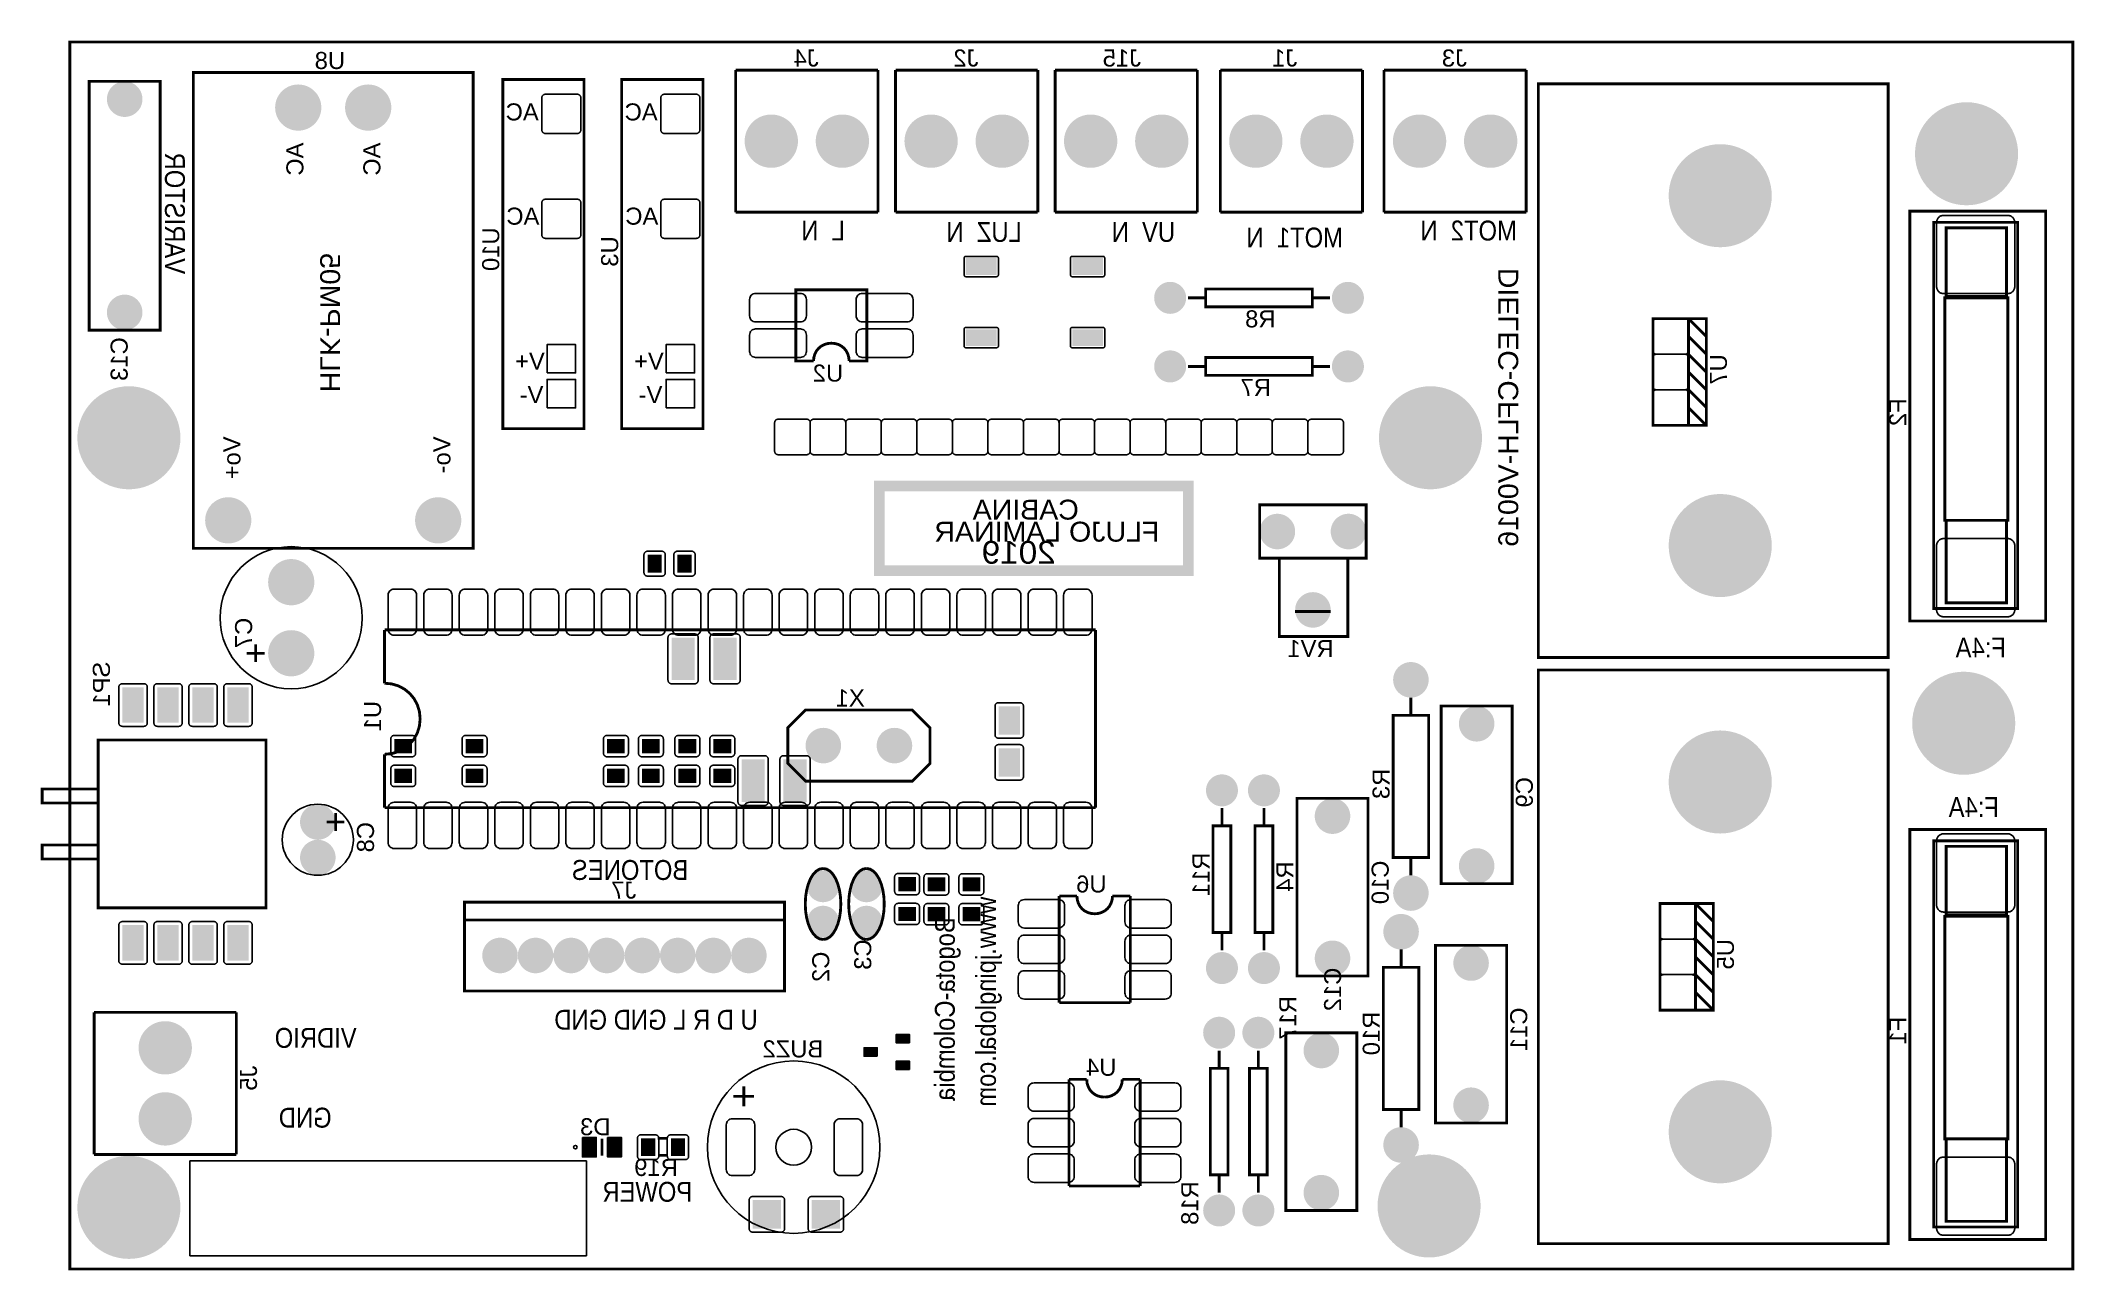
# Model space of a CAD drawing. Header units: inches. Extents: x -4.83 to 0.89, y -1.73 to 1.73.
import ezdxf

# ---------------------------------------------------------------- set-up
doc = ezdxf.new("R2010")
doc.units = ezdxf.units.IN
doc.header["$MEASUREMENT"] = 0

msp = doc.modelspace()

# ---------------------------------------------------------------- texts
at = {"text_generation_flag": 2}
for s, height, width, p in [('U8', 0.048, 1.041667, (-3.9759, 1.6502)), ('U8', 0.048, 1.041667, (-3.9759, 1.6502)), ('U8', 0.048, 1.041667, (-3.9759, 1.6502)), ('J4', 0.048, 1.041667, (-2.6436, 1.6572)), ('J4', 0.048, 1.041667, (-2.6436, 1.6572)), ('J4', 0.048, 1.041667, (-2.6436, 1.6572)), ('J2', 0.048, 1.041667, (-2.194, 1.6572)), ('J2', 0.048, 1.041667, (-2.194, 1.6572)), ('J2', 0.048, 1.041667, (-2.194, 1.6572)), ('J15', 0.048, 1.041667, (-1.7368, 1.6572)), ('J15', 0.048, 1.041667, (-1.7368, 1.6572)), ('J15', 0.048, 1.041667, (-1.7368, 1.6572)), ('J1', 0.048, 1.041667, (-1.2973, 1.6572)), ('J1', 0.048, 1.041667, (-1.2973, 1.6572)), ('J1', 0.048, 1.041667, (-1.2973, 1.6572)), ('J3', 0.048, 1.041667, (-0.82, 1.6572)), ('J3', 0.048, 1.041667, (-0.82, 1.6572)), ('J3', 0.048, 1.041667, (-0.82, 1.6572)), ('AC', 0.048, 1.041667, (-3.431, 1.5055)), ('AC', 0.048, 1.041667, (-3.431, 1.5055)), ('AC', 0.048, 1.041667, (-3.431, 1.5055)), ('AC', 0.048, 1.041667, (-3.0964, 1.5055)), ('AC', 0.048, 1.041667, (-3.0964, 1.5055)), ('AC', 0.048, 1.041667, (-3.0964, 1.5055)), ('AC', 0.048, 1.041667, (-3.4291, 1.2122)), ('AC', 0.048, 1.041667, (-3.4291, 1.2122)), ('AC', 0.048, 1.041667, (-3.4291, 1.2122)), ('AC', 0.048, 1.041667, (-3.0945, 1.2122)), ('AC', 0.048, 1.041667, (-3.0945, 1.2122)), ('AC', 0.048, 1.041667, (-3.0945, 1.2122)), ('L  N', 0.056, 0.892857, (-2.57, 1.1677)), ('L  N', 0.056, 0.892857, (-2.57, 1.1677)), ('L  N', 0.056, 0.892857, (-2.57, 1.1677)), ('LUZ  N', 0.056, 0.892857, (-2.0723, 1.1638)), ('LUZ  N', 0.056, 0.892857, (-2.0723, 1.1638)), ('LUZ  N', 0.056, 0.892857, (-2.0723, 1.1638)), ('UV  N', 0.056, 0.892857, (-1.6411, 1.1638)), ('UV  N', 0.056, 0.892857, (-1.6411, 1.1638)), ('UV  N', 0.056, 0.892857, (-1.6411, 1.1638)), ('MOT1  N', 0.056, 0.892857, (-1.1689, 1.148)), ('MOT1  N', 0.056, 0.892857, (-1.1689, 1.148)), ('MOT1  N', 0.056, 0.892857, (-1.1689, 1.148)), ('MOT2  N', 0.056, 0.892857, (-0.6798, 1.1677)), ('MOT2  N', 0.056, 0.892857, (-0.6798, 1.1677)), ('MOT2  N', 0.056, 0.892857, (-0.6798, 1.1677)), ('R8', 0.048, 1.041667, (-1.3586, 0.9232)), ('R8', 0.048, 1.041667, (-1.3586, 0.9232)), ('R8', 0.048, 1.041667, (-1.3586, 0.9232)), ('V+', 0.048, 1.041667, (-3.414, 0.8045)), ('V+', 0.048, 1.041667, (-3.414, 0.8045)), ('V+', 0.048, 1.041667, (-3.414, 0.8045)), ('V+', 0.048, 1.041667, (-3.0793, 0.8045)), ('V+', 0.048, 1.041667, (-3.0793, 0.8045)), ('V+', 0.048, 1.041667, (-3.0793, 0.8045)), ('U2', 0.048, 1.041667, (-2.5747, 0.7707)), ('U2', 0.048, 1.041667, (-2.5747, 0.7707)), ('U2', 0.048, 1.041667, (-2.5747, 0.7707)), ('V-', 0.048, 1.041667, (-3.4179, 0.7101)), ('V-', 0.048, 1.041667, (-3.4179, 0.7101)), ('V-', 0.048, 1.041667, (-3.4179, 0.7101)), ('V-', 0.048, 1.041667, (-3.0832, 0.7101)), ('V-', 0.048, 1.041667, (-3.0832, 0.7101)), ('V-', 0.048, 1.041667, (-3.0832, 0.7101)), ('R7', 0.048, 1.041667, (-1.3715, 0.7304)), ('R7', 0.048, 1.041667, (-1.3715, 0.7304)), ('R7', 0.048, 1.041667, (-1.3715, 0.7304)), ('CABINA', 0.056, 1.071429, (-1.9117, 0.3824)), ('CABINA', 0.056, 1.071429, (-1.9117, 0.3824)), ('CABINA', 0.056, 1.071429, (-1.9117, 0.3824)), ('FLUJO LAMINAR', 0.056, 1.071429, (-1.6852, 0.3204)), ('FLUJO LAMINAR', 0.056, 1.071429, (-1.6852, 0.3204)), ('FLUJO LAMINAR', 0.056, 1.071429, (-1.6852, 0.3204)), ('2019', 0.064, 1.09375, (-1.9768, 0.2583)), ('2019', 0.064, 1.09375, (-1.9768, 0.2583)), ('2019', 0.064, 1.09375, (-1.9768, 0.2583)), ('RV1', 0.048, 1.041667, (-1.195, -0.0045)), ('RV1', 0.048, 1.041667, (-1.195, -0.0045)), ('RV1', 0.048, 1.041667, (-1.195, -0.0045)), ('F:4A', 0.056, 0.892857, (0.6959, -0.0055)), ('F:4A', 0.056, 0.892857, (0.6959, -0.0055)), ('F:4A', 0.056, 0.892857, (0.6959, -0.0055)), ('X1', 0.048, 1.041667, (-2.5138, -0.1435)), ('X1', 0.048, 1.041667, (-2.5138, -0.1435)), ('X1', 0.048, 1.041667, (-2.5138, -0.1435)), ('F:4A', 0.056, 0.892857, (0.6762, -0.4543)), ('F:4A', 0.056, 0.892857, (0.6762, -0.4543)), ('F:4A', 0.056, 0.892857, (0.6762, -0.4543)), ('BOTONES', 0.056, 0.892857, (-3.0105, -0.6315)), ('BOTONES', 0.056, 0.892857, (-3.0105, -0.6315)), ('BOTONES', 0.056, 0.892857, (-3.0105, -0.6315)), ('U6', 0.048, 1.041667, (-1.8338, -0.6668)), ('U6', 0.048, 1.041667, (-1.8338, -0.6668)), ('U6', 0.048, 1.041667, (-1.8338, -0.6668)), ('J7', 0.048, 1.041667, (-3.1566, -0.6841)), ('J7', 0.048, 1.041667, (-3.1566, -0.6841)), ('J7', 0.048, 1.041667, (-3.1566, -0.6841)), ('U D R L GND GND', 0.056, 0.892857, (-2.8152, -1.0528)), ('U D R L GND GND', 0.056, 0.892857, (-2.8152, -1.0528)), ('U D R L GND GND', 0.056, 0.892857, (-2.8152, -1.0528)), ('VIDRIO', 0.056, 0.892857, (-3.9433, -1.1039)), ('VIDRIO', 0.056, 0.892857, (-3.9433, -1.1039)), ('VIDRIO', 0.056, 0.892857, (-3.9433, -1.1039)), ('BUZ2', 0.048, 1.041667, (-2.6306, -1.1309)), ('BUZ2', 0.048, 1.041667, (-2.6306, -1.1309)), ('BUZ2', 0.048, 1.041667, (-2.6306, -1.1309)), ('U4', 0.048, 1.041667, (-1.8062, -1.1825)), ('U4', 0.048, 1.041667, (-1.8062, -1.1825)), ('U4', 0.048, 1.041667, (-1.8062, -1.1825)), ('+', 0.08, 1.125, (-2.8193, -1.279)), ('+', 0.08, 1.125, (-2.8193, -1.279)), ('+', 0.08, 1.125, (-2.8193, -1.279)), ('GND', 0.056, 0.892857, (-4.0137, -1.3284)), ('GND', 0.056, 0.892857, (-4.0137, -1.3284)), ('GND', 0.056, 0.892857, (-4.0137, -1.3284)), ('D3', 0.048, 1.041667, (-3.2293, -1.3499)), ('D3', 0.048, 1.041667, (-3.2293, -1.3499)), ('D3', 0.048, 1.041667, (-3.2293, -1.3499)), ('R19', 0.048, 1.041667, (-3.0397, -1.4645)), ('R19', 0.048, 1.041667, (-3.0397, -1.4645)), ('R19', 0.048, 1.041667, (-3.0397, -1.4645)), ('POWER', 0.056, 0.892857, (-2.9994, -1.537)), ('POWER', 0.056, 0.892857, (-2.9994, -1.537)), ('POWER', 0.056, 0.892857, (-2.9994, -1.537))]:
    msp.add_text(s, height=height, dxfattribs=dict(at, width=width)).set_placement(p)
for s, height, rotation, width, p in [('AC', 0.048, 90, 1.041667, (-4.093, 1.4433)), ('AC', 0.048, 90, 1.041667, (-4.093, 1.4433)), ('AC', 0.048, 90, 1.041667, (-4.093, 1.4433)), ('AC', 0.048, 90, 1.041667, (-3.8765, 1.4433)), ('AC', 0.048, 90, 1.041667, (-3.8765, 1.4433)), ('AC', 0.048, 90, 1.041667, (-3.8765, 1.4433)), ('VARISTOR', 0.056, 270, 0.892857, (-4.4825, 1.0732)), ('VARISTOR', 0.056, 270, 0.892857, (-4.4825, 1.0732)), ('VARISTOR', 0.056, 270, 0.892857, (-4.4825, 1.0732)), ('U10', 0.048, 90, 1.041667, (-3.5422, 1.2045)), ('U10', 0.048, 90, 1.041667, (-3.5422, 1.2045)), ('U10', 0.048, 90, 1.041667, (-3.5422, 1.2045)), ('U3', 0.048, 90, 1.041667, (-3.2076, 1.1795)), ('U3', 0.048, 90, 1.041667, (-3.2076, 1.1795)), ('U3', 0.048, 90, 1.041667, (-3.2076, 1.1795)), ('HLK-PM05', 0.056, 270, 1.071429, (-4.0459, 0.7403)), ('HLK-PM05', 0.056, 270, 1.071429, (-4.0459, 0.7403)), ('HLK-PM05', 0.056, 270, 1.071429, (-4.0459, 0.7403)), ('DIELEC-CFLH-V0016', 0.056, 90, 1.071429, (-0.6758, 1.0908)), ('DIELEC-CFLH-V0016', 0.056, 90, 1.071429, (-0.6758, 1.0908)), ('DIELEC-CFLH-V0016', 0.056, 90, 1.071429, (-0.6758, 1.0908)), ('C13', 0.048, 90, 1.041667, (-4.5874, 0.8955)), ('C13', 0.048, 90, 1.041667, (-4.5874, 0.8955)), ('C13', 0.048, 90, 1.041667, (-4.5874, 0.8955)), ('U7', 0.048, 90, 1.041667, (-0.0888, 0.8476)), ('U7', 0.048, 90, 1.041667, (-0.0888, 0.8476)), ('U7', 0.048, 90, 1.041667, (-0.0888, 0.8476)), ('F2', 0.048, 90, 1.041667, (0.4158, 0.7236)), ('F2', 0.048, 90, 1.041667, (0.4158, 0.7236)), ('F2', 0.048, 90, 1.041667, (0.4158, 0.7236)), ('Vo+', 0.048, 90, 1.041667, (-4.2702, 0.6165)), ('Vo+', 0.048, 90, 1.041667, (-4.2702, 0.6165)), ('Vo+', 0.048, 90, 1.041667, (-4.2702, 0.6165)), ('Vo-', 0.048, 90, 1.041667, (-3.6796, 0.6165)), ('Vo-', 0.048, 90, 1.041667, (-3.6796, 0.6165)), ('Vo-', 0.048, 90, 1.041667, (-3.6796, 0.6165)), ('C7', 0.048, 90, 1.041667, (-4.2373, 0.1063)), ('C7', 0.048, 90, 1.041667, (-4.2373, 0.1063)), ('C7', 0.048, 90, 1.041667, (-4.2373, 0.1063)), ('SP1', 0.048, 90, 1.041667, (-4.6373, -0.0171)), ('SP1', 0.048, 90, 1.041667, (-4.6373, -0.0171)), ('SP1', 0.048, 90, 1.041667, (-4.6373, -0.0171)), ('U1', 0.048, 90, 1.041667, (-3.8747, -0.128)), ('U1', 0.048, 90, 1.041667, (-3.8747, -0.128)), ('U1', 0.048, 90, 1.041667, (-3.8747, -0.128)), ('R3', 0.048, 90, 1.041667, (-1.0377, -0.3185)), ('R3', 0.048, 90, 1.041667, (-1.0377, -0.3185)), ('R3', 0.048, 90, 1.041667, (-1.0377, -0.3185)), ('C9', 0.048, 90, 1.041667, (-0.6347, -0.3421)), ('C9', 0.048, 90, 1.041667, (-0.6347, -0.3421)), ('C9', 0.048, 90, 1.041667, (-0.6347, -0.3421)), ('C8', 0.048, 90, 1.041667, (-3.8945, -0.4685)), ('C8', 0.048, 90, 1.041667, (-3.8945, -0.4685)), ('C8', 0.048, 90, 1.041667, (-3.8945, -0.4685)), ('R11', 0.048, 90, 1.041667, (-1.5442, -0.5545)), ('R11', 0.048, 90, 1.041667, (-1.5442, -0.5545)), ('R11', 0.048, 90, 1.041667, (-1.5442, -0.5545)), ('R4', 0.048, 90, 1.041667, (-1.3081, -0.5795)), ('R4', 0.048, 90, 1.041667, (-1.3081, -0.5795)), ('R4', 0.048, 90, 1.041667, (-1.3081, -0.5795)), ('C10', 0.048, 90, 1.041667, (-1.0402, -0.577)), ('C10', 0.048, 90, 1.041667, (-1.0402, -0.577)), ('C10', 0.048, 90, 1.041667, (-1.0402, -0.577)), ('www.jpinglobal.com', 0.056, 90, 0.892857, (-2.1451, -0.6786)), ('www.jpinglobal.com', 0.056, 90, 0.892857, (-2.1451, -0.6786)), ('www.jpinglobal.com', 0.056, 90, 0.892857, (-2.1451, -0.6786)), ('Bogota-Colombia', 0.056, 90, 0.892857, (-2.2607, -0.7365)), ('Bogota-Colombia', 0.056, 90, 0.892857, (-2.2607, -0.7365)), ('Bogota-Colombia', 0.056, 90, 0.892857, (-2.2607, -0.7365)), ('C2', 0.048, 90, 1.041667, (-2.6138, -0.8331)), ('C2', 0.048, 90, 1.041667, (-2.6138, -0.8331)), ('C2', 0.048, 90, 1.041667, (-2.6138, -0.8331)), ('C3', 0.048, 90, 1.041667, (-2.4957, -0.7988)), ('C3', 0.048, 90, 1.041667, (-2.4957, -0.7988)), ('C3', 0.048, 90, 1.041667, (-2.4957, -0.7988)), ('U5', 0.048, 90, 1.041667, (-0.0691, -0.798)), ('U5', 0.048, 90, 1.041667, (-0.0691, -0.798)), ('U5', 0.048, 90, 1.041667, (-0.0691, -0.798)), ('C12', 0.048, 90, 1.041667, (-1.174, -0.8782)), ('C12', 0.048, 90, 1.041667, (-1.174, -0.8782)), ('C12', 0.048, 90, 1.041667, (-1.174, -0.8782)), ('R17', 0.048, 90, 1.041667, (-1.3002, -0.9581)), ('R17', 0.048, 90, 1.041667, (-1.3002, -0.9581)), ('R17', 0.048, 90, 1.041667, (-1.3002, -0.9581)), ('R10', 0.048, 90, 1.041667, (-1.0653, -1.0022)), ('R10', 0.048, 90, 1.041667, (-1.0653, -1.0022)), ('R10', 0.048, 90, 1.041667, (-1.0653, -1.0022)), ('C11', 0.048, 90, 1.041667, (-0.6504, -0.9904)), ('C11', 0.048, 90, 1.041667, (-0.6504, -0.9904)), ('C11', 0.048, 90, 1.041667, (-0.6504, -0.9904)), ('F1', 0.048, 90, 1.041667, (0.4158, -1.0165)), ('F1', 0.048, 90, 1.041667, (0.4158, -1.0165)), ('F1', 0.048, 90, 1.041667, (0.4158, -1.0165)), ('J5', 0.048, 90, 1.041667, (-4.2237, -1.1539)), ('J5', 0.048, 90, 1.041667, (-4.2237, -1.1539)), ('J5', 0.048, 90, 1.041667, (-4.2237, -1.1539)), ('R18', 0.048, 90, 1.041667, (-1.5757, -1.4794)), ('R18', 0.048, 90, 1.041667, (-1.5757, -1.4794)), ('R18', 0.048, 90, 1.041667, (-1.5757, -1.4794))]:
    msp.add_text(s, height=height, rotation=rotation, dxfattribs=dict(at, width=width)).set_placement(p)

# ---------------------------------------------------------------- blocks, each defined once
blk = doc.blocks.new('RPAD')
blk.add_trace([(-0.5, -0.5), (-0.5, 0.5), (0.5, -0.5), (0.5, 0.5)])
blk = doc.blocks.new('EPAD')
at = {"const_width": 0.5}
blk.add_lwpolyline([(-0.25, 0, 1), (0.25, 0, 1)], format="xyb", close=True, dxfattribs=at)

# ---------------------------------------------------------------- linework, layer by layer
for points, const_width in [([(0.8845, -1.726), (-4.75, -1.726), (-4.75, 1.726), (0.8845, 1.726), (0.8845, -1.726)], 0.008), ([(0.8845, -1.726), (-4.75, -1.726), (-4.75, 1.726), (0.8845, 1.726), (0.8845, -1.726)], 0.008), ([(0.8845, -1.726), (-4.75, -1.726), (-4.75, 1.726), (0.8845, 1.726), (0.8845, -1.726)], 0.008), ([(-4.4958, 0.9154), (-4.6958, 0.9154), (-4.6958, 1.6154), (-4.4958, 1.6154), (-4.4958, 0.9154)], 0.008), ([(-4.4958, 0.9154), (-4.6958, 0.9154), (-4.6958, 1.6154), (-4.4958, 1.6154), (-4.4958, 0.9154)], 0.008), ([(-4.4958, 0.9154), (-4.6958, 0.9154), (-4.6958, 1.6154), (-4.4958, 1.6154), (-4.4958, 0.9154)], 0.008), ([(-3.6155, 0.3016), (-4.4029, 0.3016), (-4.4029, 1.6402), (-3.6155, 1.6402), (-3.6155, 0.3016)], 0.008), ([(-3.6155, 0.3016), (-4.4029, 0.3016), (-4.4029, 1.6402), (-3.6155, 1.6402), (-3.6155, 0.3016)], 0.008), ([(-3.6155, 0.3016), (-4.4029, 0.3016), (-4.4029, 1.6402), (-3.6155, 1.6402), (-3.6155, 0.3016)], 0.008), ([(-3.3039, 0.6382), (-3.5322, 0.6382), (-3.5322, 1.6208), (-3.3039, 1.6208), (-3.3039, 0.6382)], 0.008), ([(-3.3039, 0.6382), (-3.5322, 0.6382), (-3.5322, 1.6208), (-3.3039, 1.6208), (-3.3039, 0.6382)], 0.008), ([(-3.3039, 0.6382), (-3.5322, 0.6382), (-3.5322, 1.6208), (-3.3039, 1.6208), (-3.3039, 0.6382)], 0.008), ([(-2.9692, 0.6382), (-3.1976, 0.6382), (-3.1976, 1.6208), (-2.9692, 1.6208), (-2.9692, 0.6382)], 0.008), ([(-2.9692, 0.6382), (-3.1976, 0.6382), (-3.1976, 1.6208), (-2.9692, 1.6208), (-2.9692, 0.6382)], 0.008), ([(-2.9692, 0.6382), (-3.1976, 0.6382), (-3.1976, 1.6208), (-2.9692, 1.6208), (-2.9692, 0.6382)], 0.008), ([(-2.8769, 1.6472), (-2.8769, 1.2472)], 0.008), ([(-2.8769, 1.6472), (-2.4769, 1.6472)], 0.008), ([(-2.8769, 1.6472), (-2.8769, 1.2472)], 0.008), ([(-2.8769, 1.6472), (-2.4769, 1.6472)], 0.008), ([(-2.8769, 1.6472), (-2.8769, 1.2472)], 0.008), ([(-2.8769, 1.6472), (-2.4769, 1.6472)], 0.008), ([(-2.4769, 1.6472), (-2.4769, 1.2472)], 0.008), ([(-2.4769, 1.6472), (-2.4769, 1.2472)], 0.008), ([(-2.4769, 1.6472), (-2.4769, 1.2472)], 0.008), ([(-2.4273, 1.6472), (-2.4273, 1.2472)], 0.008), ([(-2.4273, 1.6472), (-2.0273, 1.6472)], 0.008), ([(-2.4273, 1.6472), (-2.4273, 1.2472)], 0.008), ([(-2.4273, 1.6472), (-2.0273, 1.6472)], 0.008), ([(-2.4273, 1.6472), (-2.4273, 1.2472)], 0.008), ([(-2.4273, 1.6472), (-2.0273, 1.6472)], 0.008), ([(-2.0273, 1.6472), (-2.0273, 1.2472)], 0.008), ([(-2.0273, 1.6472), (-2.0273, 1.2472)], 0.008), ([(-2.0273, 1.6472), (-2.0273, 1.2472)], 0.008), ([(-1.9785, 1.6472), (-1.9785, 1.2472)], 0.008), ([(-1.9785, 1.6472), (-1.5785, 1.6472)], 0.008), ([(-1.9785, 1.6472), (-1.9785, 1.2472)], 0.008), ([(-1.9785, 1.6472), (-1.5785, 1.6472)], 0.008), ([(-1.9785, 1.6472), (-1.9785, 1.2472)], 0.008), ([(-1.9785, 1.6472), (-1.5785, 1.6472)], 0.008), ([(-1.5785, 1.6472), (-1.5785, 1.2472)], 0.008), ([(-1.5785, 1.6472), (-1.5785, 1.2472)], 0.008), ([(-1.5785, 1.6472), (-1.5785, 1.2472)], 0.008), ([(-1.5139, 1.6472), (-1.5139, 1.2472)], 0.008), ([(-1.5139, 1.6472), (-1.1139, 1.6472)], 0.008), ([(-1.5139, 1.6472), (-1.5139, 1.2472)], 0.008), ([(-1.5139, 1.6472), (-1.1139, 1.6472)], 0.008), ([(-1.5139, 1.6472), (-1.5139, 1.2472)], 0.008), ([(-1.5139, 1.6472), (-1.1139, 1.6472)], 0.008), ([(-1.1139, 1.6472), (-1.1139, 1.2472)], 0.008), ([(-1.1139, 1.6472), (-1.1139, 1.2472)], 0.008), ([(-1.1139, 1.6472), (-1.1139, 1.2472)], 0.008), ([(-1.0533, 1.6472), (-1.0533, 1.2472)], 0.008), ([(-1.0533, 1.6472), (-0.6533, 1.6472)], 0.008), ([(-1.0533, 1.6472), (-1.0533, 1.2472)], 0.008), ([(-1.0533, 1.6472), (-0.6533, 1.6472)], 0.008), ([(-1.0533, 1.6472), (-1.0533, 1.2472)], 0.008), ([(-1.0533, 1.6472), (-0.6533, 1.6472)], 0.008), ([(-0.6533, 1.6472), (-0.6533, 1.2472)], 0.008), ([(-0.6533, 1.6472), (-0.6533, 1.2472)], 0.008), ([(-0.6533, 1.6472), (-0.6533, 1.2472)], 0.008), ([(0.3648, -0.0055), (-0.6194, -0.0055), (-0.6194, 1.6087), (0.3648, 1.6087), (0.3648, -0.0055)], 0.008), ([(0.3648, -0.0055), (-0.6194, -0.0055), (-0.6194, 1.6087), (0.3648, 1.6087), (0.3648, -0.0055)], 0.008), ([(0.3648, -0.0055), (-0.6194, -0.0055), (-0.6194, 1.6087), (0.3648, 1.6087), (0.3648, -0.0055)], 0.008), ([(-2.8769, 1.2472), (-2.4769, 1.2472)], 0.008), ([(-2.8769, 1.2472), (-2.4769, 1.2472)], 0.008), ([(-2.8769, 1.2472), (-2.4769, 1.2472)], 0.008), ([(-2.4273, 1.2472), (-2.0273, 1.2472)], 0.008), ([(-2.4273, 1.2472), (-2.0273, 1.2472)], 0.008), ([(-2.4273, 1.2472), (-2.0273, 1.2472)], 0.008), ([(-1.9785, 1.2472), (-1.5785, 1.2472)], 0.008), ([(-1.9785, 1.2472), (-1.5785, 1.2472)], 0.008), ([(-1.9785, 1.2472), (-1.5785, 1.2472)], 0.008), ([(-1.5139, 1.2472), (-1.1139, 1.2472)], 0.008), ([(-1.5139, 1.2472), (-1.1139, 1.2472)], 0.008), ([(-1.5139, 1.2472), (-1.1139, 1.2472)], 0.008), ([(-1.0533, 1.2472), (-0.6533, 1.2472)], 0.008), ([(-1.0533, 1.2472), (-0.6533, 1.2472)], 0.008), ([(-1.0533, 1.2472), (-0.6533, 1.2472)], 0.008), ([(0.8077, 0.0969), (0.4258, 0.0969), (0.4258, 1.2504), (0.8077, 1.2504), (0.8077, 0.0969)], 0.008), ([(0.8077, 0.0969), (0.4258, 0.0969), (0.4258, 1.2504), (0.8077, 1.2504), (0.8077, 0.0969)], 0.008), ([(0.8077, 0.0969), (0.4258, 0.0969), (0.4258, 1.2504), (0.8077, 1.2504), (0.8077, 0.0969)], 0.008), ([(0.729, 0.1323), (0.4928, 0.1323), (0.4928, 1.2189), (0.729, 1.2189), (0.729, 0.1323)], 0.008), ([(0.729, 0.1323), (0.4928, 0.1323), (0.4928, 1.2189), (0.729, 1.2189), (0.729, 0.1323)], 0.008), ([(0.729, 0.1323), (0.4928, 0.1323), (0.4928, 1.2189), (0.729, 1.2189), (0.729, 0.1323)], 0.008), ([(0.6975, 1.0102), (0.5282, 1.0102), (0.5282, 1.2031), (0.6975, 1.2031), (0.6975, 1.0102)], 0.008), ([(0.6975, 1.0102), (0.5282, 1.0102), (0.5282, 1.2031), (0.6975, 1.2031), (0.6975, 1.0102)], 0.008), ([(0.6975, 1.0102), (0.5282, 1.0102), (0.5282, 1.2031), (0.6975, 1.2031), (0.6975, 1.0102)], 0.008), ([(-2.658, 0.8287), (-2.708, 0.8287), (-2.708, 1.0287), (-2.508, 1.0287), (-2.508, 0.8287), (-2.558, 0.8287)], 0.008), ([(-2.658, 0.8287), (-2.708, 0.8287), (-2.708, 1.0287), (-2.508, 1.0287), (-2.508, 0.8287), (-2.558, 0.8287)], 0.008), ([(-2.658, 0.8287), (-2.708, 0.8287), (-2.708, 1.0287), (-2.508, 1.0287), (-2.508, 0.8287), (-2.558, 0.8287)], 0.008), ([(-1.2549, 0.9813), (-1.5549, 0.9813), (-1.5549, 1.0313), (-1.2549, 1.0313), (-1.2549, 0.9813)], 0.008), ([(-1.2549, 0.9813), (-1.5549, 0.9813), (-1.5549, 1.0313), (-1.2549, 1.0313), (-1.2549, 0.9813)], 0.008), ([(-1.2549, 0.9813), (-1.5549, 0.9813), (-1.5549, 1.0313), (-1.2549, 1.0313), (-1.2549, 0.9813)], 0.008), ([(-1.6049, 1.0063), (-1.5549, 1.0063)], 0.008), ([(-1.6049, 1.0063), (-1.5549, 1.0063)], 0.008), ([(-1.6049, 1.0063), (-1.5549, 1.0063)], 0.008), ([(-1.2549, 1.0063), (-1.2049, 1.0063)], 0.008), ([(-1.2549, 1.0063), (-1.2049, 1.0063)], 0.008), ([(-1.2549, 1.0063), (-1.2049, 1.0063)], 0.008), ([(0.7014, 0.3803), (0.5243, 0.3803), (0.5243, 1.0063), (0.7014, 1.0063), (0.7014, 0.3803)], 0.008), ([(0.7014, 0.3803), (0.5243, 0.3803), (0.5243, 1.0063), (0.7014, 1.0063), (0.7014, 0.3803)], 0.008), ([(0.7014, 0.3803), (0.5243, 0.3803), (0.5243, 1.0063), (0.7014, 1.0063), (0.7014, 0.3803)], 0.008), ([(-0.1968, 0.6476), (-0.2968, 0.6476), (-0.2968, 0.9476), (-0.1968, 0.9476), (-0.1968, 0.6476)], 0.008), ([(-0.1968, 0.6476), (-0.2968, 0.6476), (-0.2968, 0.9476), (-0.1968, 0.9476), (-0.1968, 0.6476)], 0.008), ([(-0.1968, 0.6476), (-0.2968, 0.6476), (-0.2968, 0.9476), (-0.1968, 0.9476), (-0.1968, 0.6476)], 0.008), ([(-0.1968, 0.9476), (-0.1468, 0.9476), (-0.1468, 0.6476), (-0.1968, 0.6476)], 0.008), ([(-0.1968, 0.9476), (-0.1468, 0.8976)], 0.008), ([(-0.1968, 0.9476), (-0.1468, 0.9476), (-0.1468, 0.6476), (-0.1968, 0.6476)], 0.008), ([(-0.1968, 0.9476), (-0.1468, 0.8976)], 0.008), ([(-0.1968, 0.9476), (-0.1468, 0.9476), (-0.1468, 0.6476), (-0.1968, 0.6476)], 0.008), ([(-0.1968, 0.9476), (-0.1468, 0.8976)], 0.008), ([(-2.608, 0.8787), (-2.6182, 0.8778), (-2.6277, 0.875), (-2.6362, 0.8706), (-2.6435, 0.8646), (-2.6496, 0.8573), (-2.6542, 0.8488), (-2.657, 0.8392), (-2.658, 0.8287)], 0.008), ([(-2.608, 0.8787), (-2.6182, 0.8778), (-2.6277, 0.875), (-2.6362, 0.8706), (-2.6435, 0.8646), (-2.6496, 0.8573), (-2.6542, 0.8488), (-2.657, 0.8392), (-2.658, 0.8287)], 0.008), ([(-2.608, 0.8787), (-2.6182, 0.8778), (-2.6277, 0.875), (-2.6362, 0.8706), (-2.6435, 0.8646), (-2.6496, 0.8573), (-2.6542, 0.8488), (-2.657, 0.8392), (-2.658, 0.8287)], 0.008), ([(-2.608, 0.8787), (-2.5976, 0.8778), (-2.588, 0.875), (-2.5795, 0.8706), (-2.5722, 0.8646), (-2.5662, 0.8573), (-2.5618, 0.8488), (-2.559, 0.8392), (-2.558, 0.8287)], 0.008), ([(-2.608, 0.8787), (-2.5976, 0.8778), (-2.588, 0.875), (-2.5795, 0.8706), (-2.5722, 0.8646), (-2.5662, 0.8573), (-2.5618, 0.8488), (-2.559, 0.8392), (-2.558, 0.8287)], 0.008), ([(-2.608, 0.8787), (-2.5976, 0.8778), (-2.588, 0.875), (-2.5795, 0.8706), (-2.5722, 0.8646), (-2.5662, 0.8573), (-2.5618, 0.8488), (-2.559, 0.8392), (-2.558, 0.8287)], 0.008), ([(-0.1968, 0.8976), (-0.1468, 0.8476)], 0.008), ([(-0.1968, 0.8976), (-0.1468, 0.8476)], 0.008), ([(-0.1968, 0.8976), (-0.1468, 0.8476)], 0.008), ([(-1.5549, 0.8134), (-1.6049, 0.8134)], 0.008), ([(-1.5549, 0.8134), (-1.6049, 0.8134)], 0.008), ([(-1.5549, 0.8134), (-1.6049, 0.8134)], 0.008), ([(-1.2549, 0.7884), (-1.5549, 0.7884), (-1.5549, 0.8384), (-1.2549, 0.8384), (-1.2549, 0.7884)], 0.008), ([(-1.2549, 0.7884), (-1.5549, 0.7884), (-1.5549, 0.8384), (-1.2549, 0.8384), (-1.2549, 0.7884)], 0.008), ([(-1.2549, 0.7884), (-1.5549, 0.7884), (-1.5549, 0.8384), (-1.2549, 0.8384), (-1.2549, 0.7884)], 0.008), ([(-1.2049, 0.8134), (-1.2549, 0.8134)], 0.008), ([(-1.2049, 0.8134), (-1.2549, 0.8134)], 0.008), ([(-1.2049, 0.8134), (-1.2549, 0.8134)], 0.008), ([(-0.1968, 0.8476), (-0.1468, 0.7976)], 0.008), ([(-0.1968, 0.8476), (-0.1468, 0.7976)], 0.008), ([(-0.1968, 0.8476), (-0.1468, 0.7976)], 0.008), ([(-0.1968, 0.7976), (-0.1468, 0.7476)], 0.008), ([(-0.1968, 0.7976), (-0.1468, 0.7476)], 0.008), ([(-0.1968, 0.7976), (-0.1468, 0.7476)], 0.008), ([(-0.1968, 0.7476), (-0.1468, 0.6976)], 0.008), ([(-0.1968, 0.7476), (-0.1468, 0.6976)], 0.008), ([(-0.1968, 0.7476), (-0.1468, 0.6976)], 0.008), ([(-0.1968, 0.6976), (-0.1468, 0.6476)], 0.008), ([(-0.1968, 0.6976), (-0.1468, 0.6476)], 0.008), ([(-0.1968, 0.6976), (-0.1468, 0.6476)], 0.008), ([(-1.6034, 0.2387), (-2.4726, 0.2387), (-2.4726, 0.4765), (-1.6034, 0.4765), (-1.6034, 0.2387)], 0.03), ([(-1.6034, 0.2387), (-2.4726, 0.2387), (-2.4726, 0.4765), (-1.6034, 0.4765), (-1.6034, 0.2387)], 0.03), ([(-1.6034, 0.2387), (-2.4726, 0.2387), (-2.4726, 0.4765), (-1.6034, 0.4765), (-1.6034, 0.2387)], 0.03), ([(-1.1033, 0.2738), (-1.4033, 0.2738), (-1.4033, 0.4238), (-1.1033, 0.4238), (-1.1033, 0.2738)], 0.008), ([(-1.1033, 0.2738), (-1.4033, 0.2738), (-1.4033, 0.4238), (-1.1033, 0.4238), (-1.1033, 0.2738)], 0.008), ([(-1.1033, 0.2738), (-1.4033, 0.2738), (-1.4033, 0.4238), (-1.1033, 0.4238), (-1.1033, 0.2738)], 0.008), ([(0.6975, 0.148), (0.5282, 0.148), (0.5282, 0.3803), (0.6975, 0.3803), (0.6975, 0.148)], 0.008), ([(0.6975, 0.148), (0.5282, 0.148), (0.5282, 0.3803), (0.6975, 0.3803), (0.6975, 0.148)], 0.008), ([(0.6975, 0.148), (0.5282, 0.148), (0.5282, 0.3803), (0.6975, 0.3803), (0.6975, 0.148)], 0.008), ([(-1.1549, 0.0535), (-1.3478, 0.0535), (-1.3478, 0.274), (-1.1549, 0.274), (-1.1549, 0.0535)], 0.008), ([(-1.1549, 0.0535), (-1.3478, 0.0535), (-1.3478, 0.274), (-1.1549, 0.274), (-1.1549, 0.0535)], 0.008), ([(-1.1549, 0.0535), (-1.3478, 0.0535), (-1.3478, 0.274), (-1.1549, 0.274), (-1.1549, 0.0535)], 0.008), ([(-1.2033, 0.1238), (-1.3033, 0.1238)], 0.008), ([(-1.2033, 0.1238), (-1.3033, 0.1238)], 0.008), ([(-1.2033, 0.1238), (-1.3033, 0.1238)], 0.008), ([(-3.8647, -0.078), (-3.8647, 0.072)], 0.008), ([(-3.8647, 0.072), (-1.8647, 0.072)], 0.008), ([(-3.8647, -0.078), (-3.8647, 0.072)], 0.008), ([(-3.8647, 0.072), (-1.8647, 0.072)], 0.008), ([(-3.8647, -0.078), (-3.8647, 0.072)], 0.008), ([(-3.8647, 0.072), (-1.8647, 0.072)], 0.008), ([(-1.8647, 0.072), (-1.8647, -0.428)], 0.008), ([(-1.8647, 0.072), (-1.8647, -0.428)], 0.008), ([(-1.8647, 0.072), (-1.8647, -0.428)], 0.008), ([(-4.2523, 0.0063), (-4.2023, 0.0063)], 0.008), ([(-4.2523, 0.0063), (-4.2023, 0.0063)], 0.008), ([(-4.2523, 0.0063), (-4.2023, 0.0063)], 0.008), ([(-4.2273, -0.0187), (-4.2273, 0.0313)], 0.008), ([(-4.2273, -0.0187), (-4.2273, 0.0313)], 0.008), ([(-4.2273, -0.0187), (-4.2273, 0.0313)], 0.008), ([(0.3648, -1.6551), (-0.6194, -1.6551), (-0.6194, -0.0409), (0.3648, -0.0409), (0.3648, -1.6551)], 0.008), ([(0.3648, -1.6551), (-0.6194, -1.6551), (-0.6194, -0.0409), (0.3648, -0.0409), (0.3648, -1.6551)], 0.008), ([(0.3648, -1.6551), (-0.6194, -1.6551), (-0.6194, -0.0409), (0.3648, -0.0409), (0.3648, -1.6551)], 0.008), ([(-3.7647, -0.178), (-3.7667, -0.1576), (-3.7725, -0.1387), (-3.7816, -0.1217), (-3.7937, -0.107), (-3.8085, -0.0948), (-3.8255, -0.0857), (-3.8443, -0.08), (-3.8647, -0.078)], 0.008), ([(-3.7647, -0.178), (-3.7667, -0.1576), (-3.7725, -0.1387), (-3.7816, -0.1217), (-3.7937, -0.107), (-3.8085, -0.0948), (-3.8255, -0.0857), (-3.8443, -0.08), (-3.8647, -0.078)], 0.008), ([(-3.7647, -0.178), (-3.7667, -0.1576), (-3.7725, -0.1387), (-3.7816, -0.1217), (-3.7937, -0.107), (-3.8085, -0.0948), (-3.8255, -0.0857), (-3.8443, -0.08), (-3.8647, -0.078)], 0.008), ([(-2.6805, -0.1535), (-2.3805, -0.1535), (-2.3305, -0.2035), (-2.3305, -0.3035), (-2.3805, -0.3535), (-2.6805, -0.3535), (-2.7305, -0.3035), (-2.7305, -0.2035), (-2.6805, -0.1535)], 0.008), ([(-2.6805, -0.1535), (-2.3805, -0.1535), (-2.3305, -0.2035), (-2.3305, -0.3035), (-2.3805, -0.3535), (-2.6805, -0.3535), (-2.7305, -0.3035), (-2.7305, -0.2035), (-2.6805, -0.1535)], 0.008), ([(-2.6805, -0.1535), (-2.3805, -0.1535), (-2.3305, -0.2035), (-2.3305, -0.3035), (-2.3805, -0.3535), (-2.6805, -0.3535), (-2.7305, -0.3035), (-2.7305, -0.2035), (-2.6805, -0.1535)], 0.008), ([(-0.9277, -0.5685), (-1.0277, -0.5685), (-1.0277, -0.1685), (-0.9277, -0.1685), (-0.9277, -0.5685)], 0.008), ([(-0.9277, -0.5685), (-1.0277, -0.5685), (-1.0277, -0.1685), (-0.9277, -0.1685), (-0.9277, -0.5685)], 0.008), ([(-0.9277, -0.5685), (-1.0277, -0.5685), (-1.0277, -0.1685), (-0.9277, -0.1685), (-0.9277, -0.5685)], 0.008), ([(-0.9777, -0.1685), (-0.9777, -0.1185)], 0.008), ([(-0.9777, -0.1685), (-0.9777, -0.1185)], 0.008), ([(-0.9777, -0.1685), (-0.9777, -0.1185)], 0.008), ([(-0.6927, -0.6421), (-0.8927, -0.6421), (-0.8927, -0.1421), (-0.6927, -0.1421), (-0.6927, -0.6421)], 0.008), ([(-0.6927, -0.6421), (-0.8927, -0.6421), (-0.8927, -0.1421), (-0.6927, -0.1421), (-0.6927, -0.6421)], 0.008), ([(-0.6927, -0.6421), (-0.8927, -0.6421), (-0.8927, -0.1421), (-0.6927, -0.1421), (-0.6927, -0.6421)], 0.008), ([(-3.7647, -0.178), (-3.7667, -0.1986), (-3.7725, -0.2176), (-3.7816, -0.2346), (-3.7937, -0.2493), (-3.8085, -0.2613), (-3.8255, -0.2703), (-3.8443, -0.276), (-3.8647, -0.278)], 0.008), ([(-3.7647, -0.178), (-3.7667, -0.1986), (-3.7725, -0.2176), (-3.7816, -0.2346), (-3.7937, -0.2493), (-3.8085, -0.2613), (-3.8255, -0.2703), (-3.8443, -0.276), (-3.8647, -0.278)], 0.008), ([(-3.7647, -0.178), (-3.7667, -0.1986), (-3.7725, -0.2176), (-3.7816, -0.2346), (-3.7937, -0.2493), (-3.8085, -0.2613), (-3.8255, -0.2703), (-3.8443, -0.276), (-3.8647, -0.278)], 0.008), ([(-4.1982, -0.7102), (-4.6706, -0.7102), (-4.6706, -0.2378), (-4.1982, -0.2378), (-4.1982, -0.7102)], 0.008), ([(-4.1982, -0.7102), (-4.6706, -0.7102), (-4.6706, -0.2378), (-4.1982, -0.2378), (-4.1982, -0.7102)], 0.008), ([(-4.1982, -0.7102), (-4.6706, -0.7102), (-4.6706, -0.2378), (-4.1982, -0.2378), (-4.1982, -0.7102)], 0.008), ([(-3.8647, -0.428), (-3.8647, -0.278)], 0.008), ([(-3.8647, -0.428), (-3.8647, -0.278)], 0.008), ([(-3.8647, -0.428), (-3.8647, -0.278)], 0.008), ([(-4.6706, -0.415), (-4.8281, -0.415), (-4.8281, -0.3756), (-4.6706, -0.3756), (-4.6706, -0.415)], 0.008), ([(-4.6706, -0.415), (-4.8281, -0.415), (-4.8281, -0.3756), (-4.6706, -0.3756), (-4.6706, -0.415)], 0.008), ([(-4.6706, -0.415), (-4.8281, -0.415), (-4.8281, -0.3756), (-4.6706, -0.3756), (-4.6706, -0.415)], 0.008), ([(-1.0982, -0.902), (-1.2982, -0.902), (-1.2982, -0.402), (-1.0982, -0.402), (-1.0982, -0.902)], 0.008), ([(-1.0982, -0.902), (-1.2982, -0.902), (-1.2982, -0.402), (-1.0982, -0.402), (-1.0982, -0.902)], 0.008), ([(-1.0982, -0.902), (-1.2982, -0.902), (-1.2982, -0.402), (-1.0982, -0.402), (-1.0982, -0.902)], 0.008), ([(-4.0025, -0.4435), (-4.0025, -0.4935)], 0.008), ([(-4.0025, -0.4435), (-4.0025, -0.4935)], 0.008), ([(-4.0025, -0.4435), (-4.0025, -0.4935)], 0.008), ([(-3.8647, -0.428), (-1.8647, -0.428)], 0.008), ([(-3.8647, -0.428), (-1.8647, -0.428)], 0.008), ([(-3.8647, -0.428), (-1.8647, -0.428)], 0.008), ([(-1.5092, -0.4795), (-1.5092, -0.4295)], 0.008), ([(-1.5092, -0.4795), (-1.5092, -0.4295)], 0.008), ([(-1.5092, -0.4795), (-1.5092, -0.4295)], 0.008), ([(-1.3911, -0.4295), (-1.3911, -0.4795)], 0.008), ([(-1.3911, -0.4295), (-1.3911, -0.4795)], 0.008), ([(-1.3911, -0.4295), (-1.3911, -0.4795)], 0.008), ([(-3.9775, -0.4685), (-4.0275, -0.4685)], 0.008), ([(-3.9775, -0.4685), (-4.0275, -0.4685)], 0.008), ([(-3.9775, -0.4685), (-4.0275, -0.4685)], 0.008), ([(-1.4842, -0.7795), (-1.5342, -0.7795), (-1.5342, -0.4795), (-1.4842, -0.4795), (-1.4842, -0.7795)], 0.008), ([(-1.4842, -0.7795), (-1.5342, -0.7795), (-1.5342, -0.4795), (-1.4842, -0.4795), (-1.4842, -0.7795)], 0.008), ([(-1.4842, -0.7795), (-1.5342, -0.7795), (-1.5342, -0.4795), (-1.4842, -0.4795), (-1.4842, -0.7795)], 0.008), ([(-1.3661, -0.7795), (-1.4161, -0.7795), (-1.4161, -0.4795), (-1.3661, -0.4795), (-1.3661, -0.7795)], 0.008), ([(-1.3661, -0.7795), (-1.4161, -0.7795), (-1.4161, -0.4795), (-1.3661, -0.4795), (-1.3661, -0.7795)], 0.008), ([(-1.3661, -0.7795), (-1.4161, -0.7795), (-1.4161, -0.4795), (-1.3661, -0.4795), (-1.3661, -0.7795)], 0.008), ([(0.8077, -1.6433), (0.4258, -1.6433), (0.4258, -0.4898), (0.8077, -0.4898), (0.8077, -1.6433)], 0.008), ([(0.8077, -1.6433), (0.4258, -1.6433), (0.4258, -0.4898), (0.8077, -0.4898), (0.8077, -1.6433)], 0.008), ([(0.8077, -1.6433), (0.4258, -1.6433), (0.4258, -0.4898), (0.8077, -0.4898), (0.8077, -1.6433)], 0.008), ([(-4.6706, -0.5724), (-4.8281, -0.5724), (-4.8281, -0.5331), (-4.6706, -0.5331), (-4.6706, -0.5724)], 0.008), ([(-4.6706, -0.5724), (-4.8281, -0.5724), (-4.8281, -0.5331), (-4.6706, -0.5331), (-4.6706, -0.5724)], 0.008), ([(-4.6706, -0.5724), (-4.8281, -0.5724), (-4.8281, -0.5331), (-4.6706, -0.5331), (-4.6706, -0.5724)], 0.008), ([(-0.9777, -0.6185), (-0.9777, -0.5685)], 0.008), ([(-0.9777, -0.6185), (-0.9777, -0.5685)], 0.008), ([(-0.9777, -0.6185), (-0.9777, -0.5685)], 0.008), ([(0.729, -1.6079), (0.4928, -1.6079), (0.4928, -0.5213), (0.729, -0.5213), (0.729, -1.6079)], 0.008), ([(0.729, -1.6079), (0.4928, -1.6079), (0.4928, -0.5213), (0.729, -0.5213), (0.729, -1.6079)], 0.008), ([(0.729, -1.6079), (0.4928, -1.6079), (0.4928, -0.5213), (0.729, -0.5213), (0.729, -1.6079)], 0.008), ([(0.6975, -0.7299), (0.5282, -0.7299), (0.5282, -0.537), (0.6975, -0.537), (0.6975, -0.7299)], 0.008), ([(0.6975, -0.7299), (0.5282, -0.7299), (0.5282, -0.537), (0.6975, -0.537), (0.6975, -0.7299)], 0.008), ([(0.6975, -0.7299), (0.5282, -0.7299), (0.5282, -0.537), (0.6975, -0.537), (0.6975, -0.7299)], 0.008), ([(-2.6313, -0.5992), (-2.6414, -0.6012), (-2.6509, -0.607), (-2.6594, -0.6161), (-2.6668, -0.6282), (-2.6728, -0.643), (-2.6774, -0.66), (-2.6803, -0.6788), (-2.6813, -0.6992)], 0.008), ([(-2.6313, -0.5992), (-2.6414, -0.6012), (-2.6509, -0.607), (-2.6594, -0.6161), (-2.6668, -0.6282), (-2.6728, -0.643), (-2.6774, -0.66), (-2.6803, -0.6788), (-2.6813, -0.6992)], 0.008), ([(-2.6313, -0.5992), (-2.6414, -0.6012), (-2.6509, -0.607), (-2.6594, -0.6161), (-2.6668, -0.6282), (-2.6728, -0.643), (-2.6774, -0.66), (-2.6803, -0.6788), (-2.6813, -0.6992)], 0.008), ([(-2.6313, -0.5992), (-2.6211, -0.6012), (-2.6116, -0.607), (-2.6031, -0.6161), (-2.5958, -0.6282), (-2.5897, -0.643), (-2.5851, -0.66), (-2.5823, -0.6788), (-2.5813, -0.6992)], 0.008), ([(-2.6313, -0.5992), (-2.6211, -0.6012), (-2.6116, -0.607), (-2.6031, -0.6161), (-2.5958, -0.6282), (-2.5897, -0.643), (-2.5851, -0.66), (-2.5823, -0.6788), (-2.5813, -0.6992)], 0.008), ([(-2.6313, -0.5992), (-2.6211, -0.6012), (-2.6116, -0.607), (-2.6031, -0.6161), (-2.5958, -0.6282), (-2.5897, -0.643), (-2.5851, -0.66), (-2.5823, -0.6788), (-2.5813, -0.6992)], 0.008), ([(-2.5092, -0.5992), (-2.5194, -0.6012), (-2.5288, -0.607), (-2.5373, -0.6161), (-2.5447, -0.6282), (-2.5508, -0.643), (-2.5553, -0.66), (-2.5582, -0.6788), (-2.5592, -0.6992)], 0.008), ([(-2.5092, -0.5992), (-2.5194, -0.6012), (-2.5288, -0.607), (-2.5373, -0.6161), (-2.5447, -0.6282), (-2.5508, -0.643), (-2.5553, -0.66), (-2.5582, -0.6788), (-2.5592, -0.6992)], 0.008), ([(-2.5092, -0.5992), (-2.5194, -0.6012), (-2.5288, -0.607), (-2.5373, -0.6161), (-2.5447, -0.6282), (-2.5508, -0.643), (-2.5553, -0.66), (-2.5582, -0.6788), (-2.5592, -0.6992)], 0.008), ([(-2.5092, -0.5992), (-2.499, -0.6012), (-2.4896, -0.607), (-2.4811, -0.6161), (-2.4737, -0.6282), (-2.4676, -0.643), (-2.4631, -0.66), (-2.4602, -0.6788), (-2.4592, -0.6992)], 0.008), ([(-2.5092, -0.5992), (-2.499, -0.6012), (-2.4896, -0.607), (-2.4811, -0.6161), (-2.4737, -0.6282), (-2.4676, -0.643), (-2.4631, -0.66), (-2.4602, -0.6788), (-2.4592, -0.6992)], 0.008), ([(-2.5092, -0.5992), (-2.499, -0.6012), (-2.4896, -0.607), (-2.4811, -0.6161), (-2.4737, -0.6282), (-2.4676, -0.643), (-2.4631, -0.66), (-2.4602, -0.6788), (-2.4592, -0.6992)], 0.008), ([(-1.9671, -0.6768), (-1.9171, -0.6768)], 0.008), ([(-1.9671, -0.6768), (-1.9671, -0.9768)], 0.008), ([(-1.9671, -0.6768), (-1.9171, -0.6768)], 0.008), ([(-1.9671, -0.6768), (-1.9671, -0.9768)], 0.008), ([(-1.9671, -0.6768), (-1.9171, -0.6768)], 0.008), ([(-1.9671, -0.6768), (-1.9671, -0.9768)], 0.008), ([(-1.8671, -0.7268), (-1.8776, -0.7258), (-1.8871, -0.723), (-1.8957, -0.7186), (-1.903, -0.7126), (-1.9089, -0.7053), (-1.9134, -0.6968), (-1.9161, -0.6872), (-1.9171, -0.6768)], 0.008), ([(-1.8671, -0.7268), (-1.8776, -0.7258), (-1.8871, -0.723), (-1.8957, -0.7186), (-1.903, -0.7126), (-1.9089, -0.7053), (-1.9134, -0.6968), (-1.9161, -0.6872), (-1.9171, -0.6768)], 0.008), ([(-1.8671, -0.7268), (-1.8776, -0.7258), (-1.8871, -0.723), (-1.8957, -0.7186), (-1.903, -0.7126), (-1.9089, -0.7053), (-1.9134, -0.6968), (-1.9161, -0.6872), (-1.9171, -0.6768)], 0.008), ([(-1.8671, -0.7268), (-1.8569, -0.7258), (-1.8475, -0.723), (-1.839, -0.7186), (-1.8316, -0.7126), (-1.8255, -0.7053), (-1.821, -0.6968), (-1.8181, -0.6872), (-1.8171, -0.6768)], 0.008), ([(-1.8671, -0.7268), (-1.8569, -0.7258), (-1.8475, -0.723), (-1.839, -0.7186), (-1.8316, -0.7126), (-1.8255, -0.7053), (-1.821, -0.6968), (-1.8181, -0.6872), (-1.8171, -0.6768)], 0.008), ([(-1.8671, -0.7268), (-1.8569, -0.7258), (-1.8475, -0.723), (-1.839, -0.7186), (-1.8316, -0.7126), (-1.8255, -0.7053), (-1.821, -0.6968), (-1.8181, -0.6872), (-1.8171, -0.6768)], 0.008), ([(-1.8171, -0.6768), (-1.7671, -0.6768)], 0.008), ([(-1.8171, -0.6768), (-1.7671, -0.6768)], 0.008), ([(-1.8171, -0.6768), (-1.7671, -0.6768)], 0.008), ([(-1.7671, -0.6768), (-1.7671, -0.9768)], 0.008), ([(-1.7671, -0.6768), (-1.7671, -0.9768)], 0.008), ([(-1.7671, -0.6768), (-1.7671, -0.9768)], 0.008), ([(-2.7399, -0.9441), (-3.6399, -0.9441), (-3.6399, -0.6941), (-2.7399, -0.6941), (-2.7399, -0.9441)], 0.008), ([(-2.7399, -0.9441), (-3.6399, -0.9441), (-3.6399, -0.6941), (-2.7399, -0.6941), (-2.7399, -0.9441)], 0.008), ([(-2.7399, -0.9441), (-3.6399, -0.9441), (-3.6399, -0.6941), (-2.7399, -0.6941), (-2.7399, -0.9441)], 0.008), ([(-3.6399, -0.7441), (-2.7399, -0.7441)], 0.008), ([(-3.6399, -0.7441), (-2.7399, -0.7441)], 0.008), ([(-3.6399, -0.7441), (-2.7399, -0.7441)], 0.008), ([(-2.6313, -0.7992), (-2.6414, -0.7972), (-2.6509, -0.7915), (-2.6594, -0.7823), (-2.6668, -0.7702), (-2.6728, -0.7555), (-2.6774, -0.7385), (-2.6803, -0.7196), (-2.6813, -0.6992)], 0.008), ([(-2.6313, -0.7992), (-2.6414, -0.7972), (-2.6509, -0.7915), (-2.6594, -0.7823), (-2.6668, -0.7702), (-2.6728, -0.7555), (-2.6774, -0.7385), (-2.6803, -0.7196), (-2.6813, -0.6992)], 0.008), ([(-2.6313, -0.7992), (-2.6414, -0.7972), (-2.6509, -0.7915), (-2.6594, -0.7823), (-2.6668, -0.7702), (-2.6728, -0.7555), (-2.6774, -0.7385), (-2.6803, -0.7196), (-2.6813, -0.6992)], 0.008), ([(-2.6313, -0.7992), (-2.6211, -0.7972), (-2.6116, -0.7915), (-2.6031, -0.7823), (-2.5958, -0.7702), (-2.5897, -0.7555), (-2.5851, -0.7385), (-2.5823, -0.7196), (-2.5813, -0.6992)], 0.008), ([(-2.6313, -0.7992), (-2.6211, -0.7972), (-2.6116, -0.7915), (-2.6031, -0.7823), (-2.5958, -0.7702), (-2.5897, -0.7555), (-2.5851, -0.7385), (-2.5823, -0.7196), (-2.5813, -0.6992)], 0.008), ([(-2.6313, -0.7992), (-2.6211, -0.7972), (-2.6116, -0.7915), (-2.6031, -0.7823), (-2.5958, -0.7702), (-2.5897, -0.7555), (-2.5851, -0.7385), (-2.5823, -0.7196), (-2.5813, -0.6992)], 0.008), ([(-2.5092, -0.7992), (-2.5194, -0.7972), (-2.5288, -0.7915), (-2.5373, -0.7823), (-2.5447, -0.7702), (-2.5508, -0.7555), (-2.5553, -0.7385), (-2.5582, -0.7196), (-2.5592, -0.6992)], 0.008), ([(-2.5092, -0.7992), (-2.5194, -0.7972), (-2.5288, -0.7915), (-2.5373, -0.7823), (-2.5447, -0.7702), (-2.5508, -0.7555), (-2.5553, -0.7385), (-2.5582, -0.7196), (-2.5592, -0.6992)], 0.008), ([(-2.5092, -0.7992), (-2.5194, -0.7972), (-2.5288, -0.7915), (-2.5373, -0.7823), (-2.5447, -0.7702), (-2.5508, -0.7555), (-2.5553, -0.7385), (-2.5582, -0.7196), (-2.5592, -0.6992)], 0.008), ([(-2.5092, -0.7992), (-2.499, -0.7972), (-2.4896, -0.7915), (-2.4811, -0.7823), (-2.4737, -0.7702), (-2.4676, -0.7555), (-2.4631, -0.7385), (-2.4602, -0.7196), (-2.4592, -0.6992)], 0.008), ([(-2.5092, -0.7992), (-2.499, -0.7972), (-2.4896, -0.7915), (-2.4811, -0.7823), (-2.4737, -0.7702), (-2.4676, -0.7555), (-2.4631, -0.7385), (-2.4602, -0.7196), (-2.4592, -0.6992)], 0.008), ([(-2.5092, -0.7992), (-2.499, -0.7972), (-2.4896, -0.7915), (-2.4811, -0.7823), (-2.4737, -0.7702), (-2.4676, -0.7555), (-2.4631, -0.7385), (-2.4602, -0.7196), (-2.4592, -0.6992)], 0.008), ([(-0.1771, -0.998), (-0.2771, -0.998), (-0.2771, -0.698), (-0.1771, -0.698), (-0.1771, -0.998)], 0.008), ([(-0.1771, -0.998), (-0.2771, -0.998), (-0.2771, -0.698), (-0.1771, -0.698), (-0.1771, -0.998)], 0.008), ([(-0.1771, -0.998), (-0.2771, -0.998), (-0.2771, -0.698), (-0.1771, -0.698), (-0.1771, -0.998)], 0.008), ([(-0.1771, -0.698), (-0.1271, -0.698), (-0.1271, -0.998), (-0.1771, -0.998)], 0.008), ([(-0.1771, -0.698), (-0.1271, -0.748)], 0.008), ([(-0.1771, -0.698), (-0.1271, -0.698), (-0.1271, -0.998), (-0.1771, -0.998)], 0.008), ([(-0.1771, -0.698), (-0.1271, -0.748)], 0.008), ([(-0.1771, -0.698), (-0.1271, -0.698), (-0.1271, -0.998), (-0.1771, -0.998)], 0.008), ([(-0.1771, -0.698), (-0.1271, -0.748)], 0.008), ([(0.7014, -1.3598), (0.5243, -1.3598), (0.5243, -0.7339), (0.7014, -0.7339), (0.7014, -1.3598)], 0.008), ([(0.7014, -1.3598), (0.5243, -1.3598), (0.5243, -0.7339), (0.7014, -0.7339), (0.7014, -1.3598)], 0.008), ([(0.7014, -1.3598), (0.5243, -1.3598), (0.5243, -0.7339), (0.7014, -0.7339), (0.7014, -1.3598)], 0.008), ([(-1.5092, -0.8295), (-1.5092, -0.7795)], 0.008), ([(-1.5092, -0.8295), (-1.5092, -0.7795)], 0.008), ([(-1.5092, -0.8295), (-1.5092, -0.7795)], 0.008), ([(-1.3911, -0.7795), (-1.3911, -0.8295)], 0.008), ([(-1.3911, -0.7795), (-1.3911, -0.8295)], 0.008), ([(-1.3911, -0.7795), (-1.3911, -0.8295)], 0.008), ([(-0.1771, -0.748), (-0.1271, -0.798)], 0.008), ([(-0.1771, -0.748), (-0.1271, -0.798)], 0.008), ([(-0.1771, -0.748), (-0.1271, -0.798)], 0.008), ([(-0.1771, -0.798), (-0.1271, -0.848)], 0.008), ([(-0.1771, -0.798), (-0.1271, -0.848)], 0.008), ([(-0.1771, -0.798), (-0.1271, -0.848)], 0.008), ([(-1.0053, -0.8772), (-1.0053, -0.8272)], 0.008), ([(-1.0053, -0.8772), (-1.0053, -0.8272)], 0.008), ([(-1.0053, -0.8772), (-1.0053, -0.8272)], 0.008), ([(-0.7084, -1.3154), (-0.9084, -1.3154), (-0.9084, -0.8154), (-0.7084, -0.8154), (-0.7084, -1.3154)], 0.008), ([(-0.7084, -1.3154), (-0.9084, -1.3154), (-0.9084, -0.8154), (-0.7084, -0.8154), (-0.7084, -1.3154)], 0.008), ([(-0.7084, -1.3154), (-0.9084, -1.3154), (-0.9084, -0.8154), (-0.7084, -0.8154), (-0.7084, -1.3154)], 0.008), ([(-0.1771, -0.848), (-0.1271, -0.898)], 0.008), ([(-0.1771, -0.848), (-0.1271, -0.898)], 0.008), ([(-0.1771, -0.848), (-0.1271, -0.898)], 0.008), ([(-0.9553, -1.2772), (-1.0553, -1.2772), (-1.0553, -0.8772), (-0.9553, -0.8772), (-0.9553, -1.2772)], 0.008), ([(-0.9553, -1.2772), (-1.0553, -1.2772), (-1.0553, -0.8772), (-0.9553, -0.8772), (-0.9553, -1.2772)], 0.008), ([(-0.9553, -1.2772), (-1.0553, -1.2772), (-1.0553, -0.8772), (-0.9553, -0.8772), (-0.9553, -1.2772)], 0.008), ([(-0.1771, -0.898), (-0.1271, -0.948)], 0.008), ([(-0.1771, -0.898), (-0.1271, -0.948)], 0.008), ([(-0.1771, -0.898), (-0.1271, -0.948)], 0.008), ([(-0.1771, -0.948), (-0.1271, -0.998)], 0.008), ([(-0.1771, -0.948), (-0.1271, -0.998)], 0.008), ([(-0.1771, -0.948), (-0.1271, -0.998)], 0.008), ([(-4.2817, -1.0039), (-4.6817, -1.0039)], 0.008), ([(-4.6817, -1.0039), (-4.6817, -1.4039)], 0.008), ([(-4.2817, -1.0039), (-4.6817, -1.0039)], 0.008), ([(-4.6817, -1.0039), (-4.6817, -1.4039)], 0.008), ([(-4.2817, -1.0039), (-4.6817, -1.0039)], 0.008), ([(-4.6817, -1.0039), (-4.6817, -1.4039)], 0.008), ([(-4.2817, -1.0039), (-4.2817, -1.4039)], 0.008), ([(-4.2817, -1.0039), (-4.2817, -1.4039)], 0.008), ([(-4.2817, -1.0039), (-4.2817, -1.4039)], 0.008), ([(-1.9671, -0.9768), (-1.7671, -0.9768)], 0.008), ([(-1.9671, -0.9768), (-1.7671, -0.9768)], 0.008), ([(-1.9671, -0.9768), (-1.7671, -0.9768)], 0.008), ([(-1.1297, -1.5615), (-1.3297, -1.5615), (-1.3297, -1.0615), (-1.1297, -1.0615), (-1.1297, -1.5615)], 0.008), ([(-1.1297, -1.5615), (-1.3297, -1.5615), (-1.3297, -1.0615), (-1.1297, -1.0615), (-1.1297, -1.5615)], 0.008), ([(-1.1297, -1.5615), (-1.3297, -1.5615), (-1.3297, -1.0615), (-1.1297, -1.0615), (-1.1297, -1.5615)], 0.008), ([(-1.5171, -1.1615), (-1.5171, -1.1115)], 0.008), ([(-1.5171, -1.1615), (-1.5171, -1.1115)], 0.008), ([(-1.5171, -1.1615), (-1.5171, -1.1115)], 0.008), ([(-1.4068, -1.1115), (-1.4068, -1.1615)], 0.008), ([(-1.4068, -1.1115), (-1.4068, -1.1615)], 0.008), ([(-1.4068, -1.1115), (-1.4068, -1.1615)], 0.008), ([(-1.9395, -1.1925), (-1.8895, -1.1925)], 0.008), ([(-1.9395, -1.1925), (-1.9395, -1.4925)], 0.008), ([(-1.9395, -1.1925), (-1.8895, -1.1925)], 0.008), ([(-1.9395, -1.1925), (-1.9395, -1.4925)], 0.008), ([(-1.9395, -1.1925), (-1.8895, -1.1925)], 0.008), ([(-1.9395, -1.1925), (-1.9395, -1.4925)], 0.008), ([(-1.8395, -1.2425), (-1.85, -1.2416), (-1.8596, -1.2388), (-1.8681, -1.2343), (-1.8754, -1.2284), (-1.8814, -1.2211), (-1.8858, -1.2126), (-1.8886, -1.203), (-1.8895, -1.1925)], 0.008), ([(-1.8395, -1.2425), (-1.85, -1.2416), (-1.8596, -1.2388), (-1.8681, -1.2343), (-1.8754, -1.2284), (-1.8814, -1.2211), (-1.8858, -1.2126), (-1.8886, -1.203), (-1.8895, -1.1925)], 0.008), ([(-1.8395, -1.2425), (-1.85, -1.2416), (-1.8596, -1.2388), (-1.8681, -1.2343), (-1.8754, -1.2284), (-1.8814, -1.2211), (-1.8858, -1.2126), (-1.8886, -1.203), (-1.8895, -1.1925)], 0.008), ([(-1.8395, -1.2425), (-1.8293, -1.2416), (-1.8199, -1.2388), (-1.8114, -1.2343), (-1.804, -1.2284), (-1.798, -1.2211), (-1.7934, -1.2126), (-1.7905, -1.203), (-1.7895, -1.1925)], 0.008), ([(-1.8395, -1.2425), (-1.8293, -1.2416), (-1.8199, -1.2388), (-1.8114, -1.2343), (-1.804, -1.2284), (-1.798, -1.2211), (-1.7934, -1.2126), (-1.7905, -1.203), (-1.7895, -1.1925)], 0.008), ([(-1.8395, -1.2425), (-1.8293, -1.2416), (-1.8199, -1.2388), (-1.8114, -1.2343), (-1.804, -1.2284), (-1.798, -1.2211), (-1.7934, -1.2126), (-1.7905, -1.203), (-1.7895, -1.1925)], 0.008), ([(-1.7895, -1.1925), (-1.7395, -1.1925)], 0.008), ([(-1.7895, -1.1925), (-1.7395, -1.1925)], 0.008), ([(-1.7895, -1.1925), (-1.7395, -1.1925)], 0.008), ([(-1.7395, -1.1925), (-1.7395, -1.4925)], 0.008), ([(-1.7395, -1.1925), (-1.7395, -1.4925)], 0.008), ([(-1.7395, -1.1925), (-1.7395, -1.4925)], 0.008), ([(-1.4921, -1.4615), (-1.5421, -1.4615), (-1.5421, -1.1615), (-1.4921, -1.1615), (-1.4921, -1.4615)], 0.008), ([(-1.4921, -1.4615), (-1.5421, -1.4615), (-1.5421, -1.1615), (-1.4921, -1.1615), (-1.4921, -1.4615)], 0.008), ([(-1.4921, -1.4615), (-1.5421, -1.4615), (-1.5421, -1.1615), (-1.4921, -1.1615), (-1.4921, -1.4615)], 0.008), ([(-1.3818, -1.4615), (-1.4318, -1.4615), (-1.4318, -1.1615), (-1.3818, -1.1615), (-1.3818, -1.4615)], 0.008), ([(-1.3818, -1.4615), (-1.4318, -1.4615), (-1.4318, -1.1615), (-1.3818, -1.1615), (-1.3818, -1.4615)], 0.008), ([(-1.3818, -1.4615), (-1.4318, -1.4615), (-1.4318, -1.1615), (-1.3818, -1.1615), (-1.3818, -1.4615)], 0.008), ([(-1.0053, -1.3272), (-1.0053, -1.2772)], 0.008), ([(-1.0053, -1.3272), (-1.0053, -1.2772)], 0.008), ([(-1.0053, -1.3272), (-1.0053, -1.2772)], 0.008), ([(-3.2533, -1.3598), (-3.2533, -1.4071)], 0.00787), ([(-3.2533, -1.3598), (-3.2533, -1.4071)], 0.00787), ([(-3.2533, -1.3598), (-3.2533, -1.4071)], 0.00787), ([(-3.0684, -1.3585), (-3.0964, -1.3585)], 0.008), ([(-3.0684, -1.3585), (-3.0964, -1.3585)], 0.008), ([(-3.0684, -1.3585), (-3.0964, -1.3585)], 0.008), ([(0.6975, -1.5921), (0.5282, -1.5921), (0.5282, -1.3598), (0.6975, -1.3598), (0.6975, -1.5921)], 0.008), ([(0.6975, -1.5921), (0.5282, -1.5921), (0.5282, -1.3598), (0.6975, -1.3598), (0.6975, -1.5921)], 0.008), ([(0.6975, -1.5921), (0.5282, -1.5921), (0.5282, -1.3598), (0.6975, -1.3598), (0.6975, -1.5921)], 0.008), ([(-4.2817, -1.4039), (-4.6817, -1.4039)], 0.008), ([(-4.2817, -1.4039), (-4.6817, -1.4039)], 0.008), ([(-4.2817, -1.4039), (-4.6817, -1.4039)], 0.008), ([(-3.0684, -1.4065), (-3.0954, -1.4065)], 0.008), ([(-3.0684, -1.4065), (-3.0954, -1.4065)], 0.008), ([(-3.0684, -1.4065), (-3.0954, -1.4065)], 0.008), ([(-1.5171, -1.5115), (-1.5171, -1.4615)], 0.008), ([(-1.5171, -1.5115), (-1.5171, -1.4615)], 0.008), ([(-1.5171, -1.5115), (-1.5171, -1.4615)], 0.008), ([(-1.4068, -1.4615), (-1.4068, -1.5115)], 0.008), ([(-1.4068, -1.4615), (-1.4068, -1.5115)], 0.008), ([(-1.4068, -1.4615), (-1.4068, -1.5115)], 0.008), ([(-1.9395, -1.4925), (-1.7395, -1.4925)], 0.008), ([(-1.9395, -1.4925), (-1.7395, -1.4925)], 0.008), ([(-1.9395, -1.4925), (-1.7395, -1.4925)], 0.008)]:
    msp.add_lwpolyline(points, dxfattribs=dict(const_width=const_width))
for points in [[(-3.4225, 1.479), (-3.4225, 1.569), (-3.4224, 1.5701), (-3.4223, 1.5711), (-3.422, 1.572), (-3.4217, 1.573), (-3.4213, 1.5738), (-3.4208, 1.5747), (-3.4202, 1.5754), (-3.4196, 1.5761), (-3.4189, 1.5768), (-3.4181, 1.5773), (-3.4173, 1.5778), (-3.4164, 1.5782), (-3.4155, 1.5786), (-3.4145, 1.5788), (-3.4135, 1.579), (-3.4125, 1.579), (-3.3225, 1.579), (-3.3214, 1.579), (-3.3204, 1.5788), (-3.3195, 1.5786), (-3.3185, 1.5782), (-3.3177, 1.5778), (-3.3168, 1.5773), (-3.3161, 1.5768), (-3.3154, 1.5761), (-3.3147, 1.5754), (-3.3142, 1.5747), (-3.3137, 1.5738), (-3.3133, 1.573), (-3.3129, 1.572), (-3.3127, 1.5711), (-3.3125, 1.5701), (-3.3125, 1.569), (-3.3125, 1.479), (-3.3125, 1.478), (-3.3127, 1.477), (-3.3129, 1.476), (-3.3133, 1.4751), (-3.3137, 1.4742), (-3.3142, 1.4734), (-3.3147, 1.4726), (-3.3154, 1.4719), (-3.3161, 1.4713), (-3.3168, 1.4707), (-3.3177, 1.4702), (-3.3185, 1.4698), (-3.3195, 1.4695), (-3.3204, 1.4692), (-3.3214, 1.4691), (-3.3225, 1.469), (-3.4125, 1.469), (-3.4135, 1.4691), (-3.4145, 1.4692), (-3.4155, 1.4695), (-3.4164, 1.4698), (-3.4173, 1.4702), (-3.4181, 1.4707), (-3.4189, 1.4713), (-3.4196, 1.4719), (-3.4202, 1.4726), (-3.4208, 1.4734), (-3.4213, 1.4742), (-3.4217, 1.4751), (-3.422, 1.476), (-3.4223, 1.477), (-3.4224, 1.478), (-3.4225, 1.479)], [(-3.0878, 1.479), (-3.0878, 1.569), (-3.0878, 1.5701), (-3.0876, 1.5711), (-3.0874, 1.572), (-3.0871, 1.573), (-3.0866, 1.5738), (-3.0862, 1.5747), (-3.0856, 1.5754), (-3.0849, 1.5761), (-3.0842, 1.5768), (-3.0835, 1.5773), (-3.0826, 1.5778), (-3.0818, 1.5782), (-3.0808, 1.5786), (-3.0799, 1.5788), (-3.0789, 1.579), (-3.0778, 1.579), (-2.9878, 1.579), (-2.9868, 1.579), (-2.9858, 1.5788), (-2.9848, 1.5786), (-2.9839, 1.5782), (-2.983, 1.5778), (-2.9822, 1.5773), (-2.9814, 1.5768), (-2.9807, 1.5761), (-2.9801, 1.5754), (-2.9795, 1.5747), (-2.979, 1.5738), (-2.9786, 1.573), (-2.9783, 1.572), (-2.978, 1.5711), (-2.9779, 1.5701), (-2.9778, 1.569), (-2.9778, 1.479), (-2.9779, 1.478), (-2.978, 1.477), (-2.9783, 1.476), (-2.9786, 1.4751), (-2.979, 1.4742), (-2.9795, 1.4734), (-2.9801, 1.4726), (-2.9807, 1.4719), (-2.9814, 1.4713), (-2.9822, 1.4707), (-2.983, 1.4702), (-2.9839, 1.4698), (-2.9848, 1.4695), (-2.9858, 1.4692), (-2.9868, 1.4691), (-2.9878, 1.469), (-3.0778, 1.469), (-3.0789, 1.4691), (-3.0799, 1.4692), (-3.0808, 1.4695), (-3.0818, 1.4698), (-3.0826, 1.4702), (-3.0835, 1.4707), (-3.0842, 1.4713), (-3.0849, 1.4719), (-3.0856, 1.4726), (-3.0862, 1.4734), (-3.0866, 1.4742), (-3.0871, 1.4751), (-3.0874, 1.476), (-3.0876, 1.477), (-3.0878, 1.478), (-3.0878, 1.479)], [(-3.4225, 1.1837), (-3.4225, 1.2737), (-3.4224, 1.2748), (-3.4223, 1.2758), (-3.422, 1.2768), (-3.4217, 1.2777), (-3.4213, 1.2786), (-3.4208, 1.2794), (-3.4202, 1.2801), (-3.4196, 1.2809), (-3.4189, 1.2815), (-3.4181, 1.2821), (-3.4173, 1.2826), (-3.4164, 1.283), (-3.4155, 1.2833), (-3.4145, 1.2835), (-3.4135, 1.2837), (-3.4125, 1.2837), (-3.3225, 1.2837), (-3.3214, 1.2837), (-3.3204, 1.2835), (-3.3195, 1.2833), (-3.3185, 1.283), (-3.3177, 1.2826), (-3.3168, 1.2821), (-3.3161, 1.2815), (-3.3154, 1.2809), (-3.3147, 1.2801), (-3.3142, 1.2794), (-3.3137, 1.2786), (-3.3133, 1.2777), (-3.3129, 1.2768), (-3.3127, 1.2758), (-3.3125, 1.2748), (-3.3125, 1.2737), (-3.3125, 1.1837), (-3.3125, 1.1827), (-3.3127, 1.1817), (-3.3129, 1.1807), (-3.3133, 1.1798), (-3.3137, 1.1789), (-3.3142, 1.1781), (-3.3147, 1.1773), (-3.3154, 1.1766), (-3.3161, 1.176), (-3.3168, 1.1754), (-3.3177, 1.1749), (-3.3185, 1.1745), (-3.3195, 1.1742), (-3.3204, 1.1739), (-3.3214, 1.1738), (-3.3225, 1.1737), (-3.4125, 1.1737), (-3.4135, 1.1738), (-3.4145, 1.1739), (-3.4155, 1.1742), (-3.4164, 1.1745), (-3.4173, 1.1749), (-3.4181, 1.1754), (-3.4189, 1.176), (-3.4196, 1.1766), (-3.4202, 1.1773), (-3.4208, 1.1781), (-3.4213, 1.1789), (-3.4217, 1.1798), (-3.422, 1.1807), (-3.4223, 1.1817), (-3.4224, 1.1827), (-3.4225, 1.1837)], [(-3.0878, 1.1837), (-3.0878, 1.2737), (-3.0878, 1.2748), (-3.0876, 1.2758), (-3.0874, 1.2768), (-3.0871, 1.2777), (-3.0866, 1.2786), (-3.0862, 1.2794), (-3.0856, 1.2801), (-3.0849, 1.2809), (-3.0842, 1.2815), (-3.0835, 1.2821), (-3.0826, 1.2826), (-3.0818, 1.283), (-3.0808, 1.2833), (-3.0799, 1.2835), (-3.0789, 1.2837), (-3.0778, 1.2837), (-2.9878, 1.2837), (-2.9868, 1.2837), (-2.9858, 1.2835), (-2.9848, 1.2833), (-2.9839, 1.283), (-2.983, 1.2826), (-2.9822, 1.2821), (-2.9814, 1.2815), (-2.9807, 1.2809), (-2.9801, 1.2801), (-2.9795, 1.2794), (-2.979, 1.2786), (-2.9786, 1.2777), (-2.9783, 1.2768), (-2.978, 1.2758), (-2.9779, 1.2748), (-2.9778, 1.2737), (-2.9778, 1.1837), (-2.9779, 1.1827), (-2.978, 1.1817), (-2.9783, 1.1807), (-2.9786, 1.1798), (-2.979, 1.1789), (-2.9795, 1.1781), (-2.9801, 1.1773), (-2.9807, 1.1766), (-2.9814, 1.176), (-2.9822, 1.1754), (-2.983, 1.1749), (-2.9839, 1.1745), (-2.9848, 1.1742), (-2.9858, 1.1739), (-2.9868, 1.1738), (-2.9878, 1.1737), (-3.0778, 1.1737), (-3.0789, 1.1738), (-3.0799, 1.1739), (-3.0808, 1.1742), (-3.0818, 1.1745), (-3.0826, 1.1749), (-3.0835, 1.1754), (-3.0842, 1.176), (-3.0849, 1.1766), (-3.0856, 1.1773), (-3.0862, 1.1781), (-3.0866, 1.1789), (-3.0871, 1.1798), (-3.0874, 1.1807), (-3.0876, 1.1817), (-3.0878, 1.1827), (-3.0878, 1.1837)], [(0.5009, 1.0383), (0.5009, 1.2183), (0.501, 1.2204), (0.5013, 1.2224), (0.5017, 1.2244), (0.5024, 1.2262), (0.5032, 1.228), (0.5042, 1.2296), (0.5054, 1.2312), (0.5066, 1.2326), (0.5081, 1.2338), (0.5096, 1.235), (0.5112, 1.236), (0.513, 1.2368), (0.5148, 1.2375), (0.5168, 1.2379), (0.5188, 1.2382), (0.5209, 1.2383), (0.7009, 1.2383), (0.7029, 1.2382), (0.705, 1.2379), (0.7069, 1.2375), (0.7087, 1.2368), (0.7105, 1.236), (0.7121, 1.235), (0.7137, 1.2338), (0.7151, 1.2326), (0.7164, 1.2312), (0.7175, 1.2296), (0.7185, 1.228), (0.7193, 1.2262), (0.72, 1.2244), (0.7205, 1.2224), (0.7208, 1.2204), (0.7209, 1.2183), (0.7209, 1.0383), (0.7208, 1.0363), (0.7205, 1.0343), (0.72, 1.0323), (0.7193, 1.0305), (0.7185, 1.0287), (0.7175, 1.0271), (0.7164, 1.0255), (0.7151, 1.0241), (0.7137, 1.0228), (0.7121, 1.0217), (0.7105, 1.0207), (0.7087, 1.0199), (0.7069, 1.0192), (0.705, 1.0187), (0.7029, 1.0184), (0.7009, 1.0183), (0.5209, 1.0183), (0.5188, 1.0184), (0.5168, 1.0187), (0.5148, 1.0192), (0.513, 1.0199), (0.5112, 1.0207), (0.5096, 1.0217), (0.5081, 1.0228), (0.5066, 1.0241), (0.5054, 1.0255), (0.5042, 1.0271), (0.5032, 1.0287), (0.5024, 1.0305), (0.5017, 1.0323), (0.5013, 1.0343), (0.501, 1.0363), (0.5009, 1.0383)], [(-2.2347, 1.1181), (-2.2347, 1.0709), (-2.2346, 1.0698), (-2.2343, 1.0689), (-2.2338, 1.068), (-2.2332, 1.0673), (-2.2325, 1.0667), (-2.2317, 1.0663), (-2.2307, 1.066), (-2.2297, 1.0659), (-2.1431, 1.0659), (-2.142, 1.066), (-2.1411, 1.0663), (-2.1403, 1.0667), (-2.1395, 1.0673), (-2.1389, 1.068), (-2.1385, 1.0689), (-2.1382, 1.0698), (-2.1381, 1.0709), (-2.1381, 1.1181), (-2.1382, 1.1191), (-2.1385, 1.1201), (-2.1389, 1.1209), (-2.1395, 1.1217), (-2.1403, 1.1223), (-2.1411, 1.1227), (-2.142, 1.123), (-2.1431, 1.1231), (-2.2297, 1.1231), (-2.2307, 1.123), (-2.2317, 1.1227), (-2.2325, 1.1223), (-2.2332, 1.1217), (-2.2338, 1.1209), (-2.2343, 1.1201), (-2.2346, 1.1191), (-2.2347, 1.1181)], [(-1.8389, 1.0709), (-1.8389, 1.1181), (-1.839, 1.1191), (-1.8392, 1.1201), (-1.8397, 1.1209), (-1.8403, 1.1217), (-1.841, 1.1223), (-1.8419, 1.1227), (-1.8428, 1.123), (-1.8439, 1.1231), (-1.9305, 1.1231), (-1.9315, 1.123), (-1.9324, 1.1227), (-1.9333, 1.1223), (-1.934, 1.1217), (-1.9346, 1.1209), (-1.9351, 1.1201), (-1.9354, 1.1191), (-1.9355, 1.1181), (-1.9355, 1.0709), (-1.9354, 1.0698), (-1.9351, 1.0689), (-1.9346, 1.068), (-1.934, 1.0673), (-1.9333, 1.0667), (-1.9324, 1.0663), (-1.9315, 1.066), (-1.9305, 1.0659), (-1.8439, 1.0659), (-1.8428, 1.066), (-1.8419, 1.0663), (-1.841, 1.0667), (-1.8403, 1.0673), (-1.8397, 1.068), (-1.8392, 1.0689), (-1.839, 1.0698), (-1.8389, 1.0709)], [(-2.838, 0.9557), (-2.838, 1.0017), (-2.8377, 1.0052), (-2.8367, 1.0084), (-2.8352, 1.0113), (-2.8331, 1.0138), (-2.8306, 1.0159), (-2.8277, 1.0174), (-2.8245, 1.0184), (-2.821, 1.0187), (-2.695, 1.0187), (-2.6916, 1.0184), (-2.6883, 1.0174), (-2.6854, 1.0159), (-2.6829, 1.0138), (-2.6809, 1.0113), (-2.6793, 1.0084), (-2.6784, 1.0052), (-2.678, 1.0017), (-2.678, 0.9557), (-2.6784, 0.9523), (-2.6793, 0.949), (-2.6809, 0.9462), (-2.6829, 0.9437), (-2.6854, 0.9416), (-2.6883, 0.9401), (-2.6916, 0.9391), (-2.695, 0.9387), (-2.821, 0.9387), (-2.8245, 0.9391), (-2.8277, 0.9401), (-2.8306, 0.9416), (-2.8331, 0.9437), (-2.8352, 0.9462), (-2.8367, 0.949), (-2.8377, 0.9523), (-2.838, 0.9557)], [(-2.538, 0.9557), (-2.538, 1.0017), (-2.5377, 1.0052), (-2.5367, 1.0084), (-2.5352, 1.0113), (-2.5331, 1.0138), (-2.5306, 1.0159), (-2.5277, 1.0174), (-2.5245, 1.0184), (-2.521, 1.0187), (-2.395, 1.0187), (-2.3916, 1.0184), (-2.3883, 1.0174), (-2.3854, 1.0159), (-2.3829, 1.0138), (-2.3809, 1.0113), (-2.3793, 1.0084), (-2.3784, 1.0052), (-2.378, 1.0017), (-2.378, 0.9557), (-2.3784, 0.9523), (-2.3793, 0.949), (-2.3809, 0.9462), (-2.3829, 0.9437), (-2.3854, 0.9416), (-2.3883, 0.9401), (-2.3916, 0.9391), (-2.395, 0.9387), (-2.521, 0.9387), (-2.5245, 0.9391), (-2.5277, 0.9401), (-2.5306, 0.9416), (-2.5331, 0.9437), (-2.5352, 0.9462), (-2.5367, 0.949), (-2.5377, 0.9523), (-2.538, 0.9557)], [(-2.838, 0.8557), (-2.838, 0.9017), (-2.8377, 0.9052), (-2.8367, 0.9084), (-2.8352, 0.9113), (-2.8331, 0.9138), (-2.8306, 0.9159), (-2.8277, 0.9174), (-2.8245, 0.9184), (-2.821, 0.9187), (-2.695, 0.9187), (-2.6916, 0.9184), (-2.6883, 0.9174), (-2.6854, 0.9159), (-2.6829, 0.9138), (-2.6809, 0.9113), (-2.6793, 0.9084), (-2.6784, 0.9052), (-2.678, 0.9017), (-2.678, 0.8557), (-2.6784, 0.8523), (-2.6793, 0.849), (-2.6809, 0.8462), (-2.6829, 0.8437), (-2.6854, 0.8416), (-2.6883, 0.8401), (-2.6916, 0.8391), (-2.695, 0.8387), (-2.821, 0.8387), (-2.8245, 0.8391), (-2.8277, 0.8401), (-2.8306, 0.8416), (-2.8331, 0.8437), (-2.8352, 0.8462), (-2.8367, 0.849), (-2.8377, 0.8523), (-2.838, 0.8557)], [(-2.538, 0.8557), (-2.538, 0.9017), (-2.5377, 0.9052), (-2.5367, 0.9084), (-2.5352, 0.9113), (-2.5331, 0.9138), (-2.5306, 0.9159), (-2.5277, 0.9174), (-2.5245, 0.9184), (-2.521, 0.9187), (-2.395, 0.9187), (-2.3916, 0.9184), (-2.3883, 0.9174), (-2.3854, 0.9159), (-2.3829, 0.9138), (-2.3809, 0.9113), (-2.3793, 0.9084), (-2.3784, 0.9052), (-2.378, 0.9017), (-2.378, 0.8557), (-2.3784, 0.8523), (-2.3793, 0.849), (-2.3809, 0.8462), (-2.3829, 0.8437), (-2.3854, 0.8416), (-2.3883, 0.8401), (-2.3916, 0.8391), (-2.395, 0.8387), (-2.521, 0.8387), (-2.5245, 0.8391), (-2.5277, 0.8401), (-2.5306, 0.8416), (-2.5331, 0.8437), (-2.5352, 0.8462), (-2.5367, 0.849), (-2.5377, 0.8523), (-2.538, 0.8557)], [(-2.2347, 0.9181), (-2.2347, 0.8709), (-2.2346, 0.8698), (-2.2343, 0.8689), (-2.2338, 0.868), (-2.2332, 0.8673), (-2.2325, 0.8667), (-2.2317, 0.8663), (-2.2307, 0.866), (-2.2297, 0.8659), (-2.1431, 0.8659), (-2.142, 0.866), (-2.1411, 0.8663), (-2.1403, 0.8667), (-2.1395, 0.8673), (-2.1389, 0.868), (-2.1385, 0.8689), (-2.1382, 0.8698), (-2.1381, 0.8709), (-2.1381, 0.9181), (-2.1382, 0.9191), (-2.1385, 0.9201), (-2.1389, 0.9209), (-2.1395, 0.9217), (-2.1403, 0.9223), (-2.1411, 0.9227), (-2.142, 0.923), (-2.1431, 0.9231), (-2.2297, 0.9231), (-2.2307, 0.923), (-2.2317, 0.9227), (-2.2325, 0.9223), (-2.2332, 0.9217), (-2.2338, 0.9209), (-2.2343, 0.9201), (-2.2346, 0.9191), (-2.2347, 0.9181)], [(-1.8389, 0.8709), (-1.8389, 0.9181), (-1.839, 0.9191), (-1.8392, 0.9201), (-1.8397, 0.9209), (-1.8403, 0.9217), (-1.841, 0.9223), (-1.8419, 0.9227), (-1.8428, 0.923), (-1.8439, 0.9231), (-1.9305, 0.9231), (-1.9315, 0.923), (-1.9324, 0.9227), (-1.9333, 0.9223), (-1.934, 0.9217), (-1.9346, 0.9209), (-1.9351, 0.9201), (-1.9354, 0.9191), (-1.9355, 0.9181), (-1.9355, 0.8709), (-1.9354, 0.8698), (-1.9351, 0.8689), (-1.9346, 0.868), (-1.934, 0.8673), (-1.9333, 0.8667), (-1.9324, 0.8663), (-1.9315, 0.866), (-1.9305, 0.8659), (-1.8439, 0.8659), (-1.8428, 0.866), (-1.8419, 0.8663), (-1.841, 0.8667), (-1.8403, 0.8673), (-1.8397, 0.868), (-1.8392, 0.8689), (-1.839, 0.8698), (-1.8389, 0.8709)], [(-0.1968, 0.9376), (-0.1968, 0.8576), (-0.1969, 0.8566), (-0.197, 0.8556), (-0.1973, 0.8546), (-0.1976, 0.8537), (-0.198, 0.8528), (-0.1985, 0.852), (-0.1991, 0.8512), (-0.1997, 0.8505), (-0.2004, 0.8499), (-0.2012, 0.8493), (-0.202, 0.8488), (-0.2029, 0.8484), (-0.2038, 0.8481), (-0.2048, 0.8478), (-0.2058, 0.8477), (-0.2068, 0.8476), (-0.2868, 0.8476), (-0.2878, 0.8477), (-0.2889, 0.8478), (-0.2898, 0.8481), (-0.2907, 0.8484), (-0.2916, 0.8488), (-0.2924, 0.8493), (-0.2932, 0.8499), (-0.2939, 0.8505), (-0.2946, 0.8512), (-0.2951, 0.852), (-0.2956, 0.8528), (-0.296, 0.8537), (-0.2964, 0.8546), (-0.2966, 0.8556), (-0.2968, 0.8566), (-0.2968, 0.8576), (-0.2968, 0.9376), (-0.2968, 0.9387), (-0.2966, 0.9397), (-0.2964, 0.9406), (-0.296, 0.9416), (-0.2956, 0.9425), (-0.2951, 0.9433), (-0.2946, 0.944), (-0.2939, 0.9447), (-0.2932, 0.9454), (-0.2924, 0.946), (-0.2916, 0.9465), (-0.2907, 0.9469), (-0.2898, 0.9472), (-0.2889, 0.9474), (-0.2878, 0.9476), (-0.2868, 0.9476), (-0.2068, 0.9476), (-0.2058, 0.9476), (-0.2048, 0.9474), (-0.2038, 0.9472), (-0.2029, 0.9469), (-0.202, 0.9465), (-0.2012, 0.946), (-0.2004, 0.9454), (-0.1997, 0.9447), (-0.1991, 0.944), (-0.1985, 0.9433), (-0.198, 0.9425), (-0.1976, 0.9416), (-0.1973, 0.9406), (-0.197, 0.9397), (-0.1969, 0.9387), (-0.1968, 0.9376)], [(-3.4075, 0.795), (-3.4075, 0.875), (-3.3275, 0.875), (-3.3275, 0.795), (-3.4075, 0.795)], [(-3.0728, 0.795), (-3.0728, 0.875), (-2.9928, 0.875), (-2.9928, 0.795), (-3.0728, 0.795)], [(-0.1968, 0.8376), (-0.1968, 0.7576), (-0.1969, 0.7566), (-0.197, 0.7556), (-0.1973, 0.7546), (-0.1976, 0.7537), (-0.198, 0.7528), (-0.1985, 0.752), (-0.1991, 0.7512), (-0.1997, 0.7505), (-0.2004, 0.7499), (-0.2012, 0.7493), (-0.202, 0.7488), (-0.2029, 0.7484), (-0.2038, 0.7481), (-0.2048, 0.7478), (-0.2058, 0.7477), (-0.2068, 0.7476), (-0.2868, 0.7476), (-0.2878, 0.7477), (-0.2889, 0.7478), (-0.2898, 0.7481), (-0.2907, 0.7484), (-0.2916, 0.7488), (-0.2924, 0.7493), (-0.2932, 0.7499), (-0.2939, 0.7505), (-0.2946, 0.7512), (-0.2951, 0.752), (-0.2956, 0.7528), (-0.296, 0.7537), (-0.2964, 0.7546), (-0.2966, 0.7556), (-0.2968, 0.7566), (-0.2968, 0.7576), (-0.2968, 0.8376), (-0.2968, 0.8387), (-0.2966, 0.8397), (-0.2964, 0.8406), (-0.296, 0.8416), (-0.2956, 0.8425), (-0.2951, 0.8433), (-0.2946, 0.844), (-0.2939, 0.8447), (-0.2932, 0.8454), (-0.2924, 0.846), (-0.2916, 0.8465), (-0.2907, 0.8469), (-0.2898, 0.8472), (-0.2889, 0.8474), (-0.2878, 0.8476), (-0.2868, 0.8476), (-0.2068, 0.8476), (-0.2058, 0.8476), (-0.2048, 0.8474), (-0.2038, 0.8472), (-0.2029, 0.8469), (-0.202, 0.8465), (-0.2012, 0.846), (-0.2004, 0.8454), (-0.1997, 0.8447), (-0.1991, 0.844), (-0.1985, 0.8433), (-0.198, 0.8425), (-0.1976, 0.8416), (-0.1973, 0.8406), (-0.197, 0.8397), (-0.1969, 0.8387), (-0.1968, 0.8376)], [(-3.4075, 0.6966), (-3.4075, 0.7766), (-3.3275, 0.7766), (-3.3275, 0.6966), (-3.4075, 0.6966)], [(-3.0728, 0.6966), (-3.0728, 0.7766), (-2.9928, 0.7766), (-2.9928, 0.6966), (-3.0728, 0.6966)], [(-0.1968, 0.7376), (-0.1968, 0.6576), (-0.1969, 0.6566), (-0.197, 0.6556), (-0.1973, 0.6546), (-0.1976, 0.6537), (-0.198, 0.6528), (-0.1985, 0.652), (-0.1991, 0.6512), (-0.1997, 0.6505), (-0.2004, 0.6499), (-0.2012, 0.6493), (-0.202, 0.6488), (-0.2029, 0.6484), (-0.2038, 0.6481), (-0.2048, 0.6478), (-0.2058, 0.6477), (-0.2068, 0.6476), (-0.2868, 0.6476), (-0.2878, 0.6477), (-0.2889, 0.6478), (-0.2898, 0.6481), (-0.2907, 0.6484), (-0.2916, 0.6488), (-0.2924, 0.6493), (-0.2932, 0.6499), (-0.2939, 0.6505), (-0.2946, 0.6512), (-0.2951, 0.652), (-0.2956, 0.6528), (-0.296, 0.6537), (-0.2964, 0.6546), (-0.2966, 0.6556), (-0.2968, 0.6566), (-0.2968, 0.6576), (-0.2968, 0.7376), (-0.2968, 0.7387), (-0.2966, 0.7397), (-0.2964, 0.7406), (-0.296, 0.7416), (-0.2956, 0.7425), (-0.2951, 0.7433), (-0.2946, 0.744), (-0.2939, 0.7447), (-0.2932, 0.7454), (-0.2924, 0.746), (-0.2916, 0.7465), (-0.2907, 0.7469), (-0.2898, 0.7472), (-0.2889, 0.7474), (-0.2878, 0.7476), (-0.2868, 0.7476), (-0.2068, 0.7476), (-0.2058, 0.7476), (-0.2048, 0.7474), (-0.2038, 0.7472), (-0.2029, 0.7469), (-0.202, 0.7465), (-0.2012, 0.746), (-0.2004, 0.7454), (-0.1997, 0.7447), (-0.1991, 0.744), (-0.1985, 0.7433), (-0.198, 0.7425), (-0.1976, 0.7416), (-0.1973, 0.7406), (-0.197, 0.7397), (-0.1969, 0.7387), (-0.1968, 0.7376)], [(-2.6775, 0.665), (-2.7575, 0.665), (-2.7586, 0.6649), (-2.7596, 0.6648), (-2.7605, 0.6645), (-2.7615, 0.6642), (-2.7623, 0.6638), (-2.7632, 0.6633), (-2.7639, 0.6627), (-2.7646, 0.6621), (-2.7653, 0.6614), (-2.7658, 0.6606), (-2.7663, 0.6598), (-2.7668, 0.6589), (-2.7671, 0.658), (-2.7673, 0.657), (-2.7675, 0.656), (-2.7675, 0.655), (-2.7675, 0.575), (-2.7675, 0.5739), (-2.7673, 0.5729), (-2.7671, 0.572), (-2.7668, 0.571), (-2.7663, 0.5702), (-2.7658, 0.5693), (-2.7653, 0.5686), (-2.7646, 0.5679), (-2.7639, 0.5672), (-2.7632, 0.5666), (-2.7623, 0.5662), (-2.7615, 0.5657), (-2.7605, 0.5654), (-2.7596, 0.5652), (-2.7586, 0.565), (-2.7575, 0.565), (-2.6775, 0.565), (-2.6765, 0.565), (-2.6755, 0.5652), (-2.6745, 0.5654), (-2.6736, 0.5657), (-2.6727, 0.5662), (-2.6719, 0.5666), (-2.6711, 0.5672), (-2.6704, 0.5679), (-2.6698, 0.5686), (-2.6692, 0.5693), (-2.6687, 0.5702), (-2.6683, 0.571), (-2.668, 0.572), (-2.6677, 0.5729), (-2.6676, 0.5739), (-2.6675, 0.575), (-2.6675, 0.655), (-2.6676, 0.656), (-2.6677, 0.657), (-2.668, 0.658), (-2.6683, 0.6589), (-2.6687, 0.6598), (-2.6692, 0.6606), (-2.6698, 0.6614), (-2.6704, 0.6621), (-2.6711, 0.6627), (-2.6719, 0.6633), (-2.6727, 0.6638), (-2.6736, 0.6642), (-2.6745, 0.6645), (-2.6755, 0.6648), (-2.6765, 0.6649), (-2.6775, 0.665)], [(-2.5775, 0.665), (-2.6575, 0.665), (-2.6586, 0.6649), (-2.6596, 0.6648), (-2.6605, 0.6645), (-2.6615, 0.6642), (-2.6623, 0.6638), (-2.6632, 0.6633), (-2.6639, 0.6627), (-2.6646, 0.6621), (-2.6653, 0.6614), (-2.6658, 0.6606), (-2.6663, 0.6598), (-2.6668, 0.6589), (-2.6671, 0.658), (-2.6673, 0.657), (-2.6675, 0.656), (-2.6675, 0.655), (-2.6675, 0.575), (-2.6675, 0.5739), (-2.6673, 0.5729), (-2.6671, 0.572), (-2.6668, 0.571), (-2.6663, 0.5702), (-2.6658, 0.5693), (-2.6653, 0.5686), (-2.6646, 0.5679), (-2.6639, 0.5672), (-2.6632, 0.5666), (-2.6623, 0.5662), (-2.6615, 0.5657), (-2.6605, 0.5654), (-2.6596, 0.5652), (-2.6586, 0.565), (-2.6575, 0.565), (-2.5775, 0.565), (-2.5765, 0.565), (-2.5755, 0.5652), (-2.5745, 0.5654), (-2.5736, 0.5657), (-2.5727, 0.5662), (-2.5719, 0.5666), (-2.5711, 0.5672), (-2.5704, 0.5679), (-2.5698, 0.5686), (-2.5692, 0.5693), (-2.5687, 0.5702), (-2.5683, 0.571), (-2.568, 0.572), (-2.5677, 0.5729), (-2.5676, 0.5739), (-2.5675, 0.575), (-2.5675, 0.655), (-2.5676, 0.656), (-2.5677, 0.657), (-2.568, 0.658), (-2.5683, 0.6589), (-2.5687, 0.6598), (-2.5692, 0.6606), (-2.5698, 0.6614), (-2.5704, 0.6621), (-2.5711, 0.6627), (-2.5719, 0.6633), (-2.5727, 0.6638), (-2.5736, 0.6642), (-2.5745, 0.6645), (-2.5755, 0.6648), (-2.5765, 0.6649), (-2.5775, 0.665)], [(-2.4775, 0.665), (-2.5575, 0.665), (-2.5586, 0.6649), (-2.5596, 0.6648), (-2.5605, 0.6645), (-2.5615, 0.6642), (-2.5623, 0.6638), (-2.5632, 0.6633), (-2.5639, 0.6627), (-2.5646, 0.6621), (-2.5653, 0.6614), (-2.5658, 0.6606), (-2.5663, 0.6598), (-2.5668, 0.6589), (-2.5671, 0.658), (-2.5673, 0.657), (-2.5675, 0.656), (-2.5675, 0.655), (-2.5675, 0.575), (-2.5675, 0.5739), (-2.5673, 0.5729), (-2.5671, 0.572), (-2.5668, 0.571), (-2.5663, 0.5702), (-2.5658, 0.5693), (-2.5653, 0.5686), (-2.5646, 0.5679), (-2.5639, 0.5672), (-2.5632, 0.5666), (-2.5623, 0.5662), (-2.5615, 0.5657), (-2.5605, 0.5654), (-2.5596, 0.5652), (-2.5586, 0.565), (-2.5575, 0.565), (-2.4775, 0.565), (-2.4765, 0.565), (-2.4755, 0.5652), (-2.4745, 0.5654), (-2.4736, 0.5657), (-2.4727, 0.5662), (-2.4719, 0.5666), (-2.4711, 0.5672), (-2.4704, 0.5679), (-2.4698, 0.5686), (-2.4692, 0.5693), (-2.4687, 0.5702), (-2.4683, 0.571), (-2.468, 0.572), (-2.4677, 0.5729), (-2.4676, 0.5739), (-2.4675, 0.575), (-2.4675, 0.655), (-2.4676, 0.656), (-2.4677, 0.657), (-2.468, 0.658), (-2.4683, 0.6589), (-2.4687, 0.6598), (-2.4692, 0.6606), (-2.4698, 0.6614), (-2.4704, 0.6621), (-2.4711, 0.6627), (-2.4719, 0.6633), (-2.4727, 0.6638), (-2.4736, 0.6642), (-2.4745, 0.6645), (-2.4755, 0.6648), (-2.4765, 0.6649), (-2.4775, 0.665)], [(-2.3775, 0.665), (-2.4575, 0.665), (-2.4586, 0.6649), (-2.4596, 0.6648), (-2.4605, 0.6645), (-2.4615, 0.6642), (-2.4623, 0.6638), (-2.4632, 0.6633), (-2.4639, 0.6627), (-2.4646, 0.6621), (-2.4653, 0.6614), (-2.4658, 0.6606), (-2.4663, 0.6598), (-2.4668, 0.6589), (-2.4671, 0.658), (-2.4673, 0.657), (-2.4675, 0.656), (-2.4675, 0.655), (-2.4675, 0.575), (-2.4675, 0.5739), (-2.4673, 0.5729), (-2.4671, 0.572), (-2.4668, 0.571), (-2.4663, 0.5702), (-2.4658, 0.5693), (-2.4653, 0.5686), (-2.4646, 0.5679), (-2.4639, 0.5672), (-2.4632, 0.5666), (-2.4623, 0.5662), (-2.4615, 0.5657), (-2.4605, 0.5654), (-2.4596, 0.5652), (-2.4586, 0.565), (-2.4575, 0.565), (-2.3775, 0.565), (-2.3765, 0.565), (-2.3755, 0.5652), (-2.3745, 0.5654), (-2.3736, 0.5657), (-2.3727, 0.5662), (-2.3719, 0.5666), (-2.3711, 0.5672), (-2.3704, 0.5679), (-2.3698, 0.5686), (-2.3692, 0.5693), (-2.3687, 0.5702), (-2.3683, 0.571), (-2.368, 0.572), (-2.3677, 0.5729), (-2.3676, 0.5739), (-2.3675, 0.575), (-2.3675, 0.655), (-2.3676, 0.656), (-2.3677, 0.657), (-2.368, 0.658), (-2.3683, 0.6589), (-2.3687, 0.6598), (-2.3692, 0.6606), (-2.3698, 0.6614), (-2.3704, 0.6621), (-2.3711, 0.6627), (-2.3719, 0.6633), (-2.3727, 0.6638), (-2.3736, 0.6642), (-2.3745, 0.6645), (-2.3755, 0.6648), (-2.3765, 0.6649), (-2.3775, 0.665)], [(-2.2775, 0.665), (-2.3575, 0.665), (-2.3586, 0.6649), (-2.3596, 0.6648), (-2.3605, 0.6645), (-2.3615, 0.6642), (-2.3623, 0.6638), (-2.3632, 0.6633), (-2.3639, 0.6627), (-2.3646, 0.6621), (-2.3653, 0.6614), (-2.3658, 0.6606), (-2.3663, 0.6598), (-2.3668, 0.6589), (-2.3671, 0.658), (-2.3673, 0.657), (-2.3675, 0.656), (-2.3675, 0.655), (-2.3675, 0.575), (-2.3675, 0.5739), (-2.3673, 0.5729), (-2.3671, 0.572), (-2.3668, 0.571), (-2.3663, 0.5702), (-2.3658, 0.5693), (-2.3653, 0.5686), (-2.3646, 0.5679), (-2.3639, 0.5672), (-2.3632, 0.5666), (-2.3623, 0.5662), (-2.3615, 0.5657), (-2.3605, 0.5654), (-2.3596, 0.5652), (-2.3586, 0.565), (-2.3575, 0.565), (-2.2775, 0.565), (-2.2765, 0.565), (-2.2755, 0.5652), (-2.2745, 0.5654), (-2.2736, 0.5657), (-2.2727, 0.5662), (-2.2719, 0.5666), (-2.2711, 0.5672), (-2.2704, 0.5679), (-2.2698, 0.5686), (-2.2692, 0.5693), (-2.2687, 0.5702), (-2.2683, 0.571), (-2.268, 0.572), (-2.2677, 0.5729), (-2.2676, 0.5739), (-2.2675, 0.575), (-2.2675, 0.655), (-2.2676, 0.656), (-2.2677, 0.657), (-2.268, 0.658), (-2.2683, 0.6589), (-2.2687, 0.6598), (-2.2692, 0.6606), (-2.2698, 0.6614), (-2.2704, 0.6621), (-2.2711, 0.6627), (-2.2719, 0.6633), (-2.2727, 0.6638), (-2.2736, 0.6642), (-2.2745, 0.6645), (-2.2755, 0.6648), (-2.2765, 0.6649), (-2.2775, 0.665)], [(-2.1775, 0.665), (-2.2575, 0.665), (-2.2586, 0.6649), (-2.2596, 0.6648), (-2.2605, 0.6645), (-2.2615, 0.6642), (-2.2623, 0.6638), (-2.2632, 0.6633), (-2.2639, 0.6627), (-2.2646, 0.6621), (-2.2653, 0.6614), (-2.2658, 0.6606), (-2.2663, 0.6598), (-2.2668, 0.6589), (-2.2671, 0.658), (-2.2673, 0.657), (-2.2675, 0.656), (-2.2675, 0.655), (-2.2675, 0.575), (-2.2675, 0.5739), (-2.2673, 0.5729), (-2.2671, 0.572), (-2.2668, 0.571), (-2.2663, 0.5702), (-2.2658, 0.5693), (-2.2653, 0.5686), (-2.2646, 0.5679), (-2.2639, 0.5672), (-2.2632, 0.5666), (-2.2623, 0.5662), (-2.2615, 0.5657), (-2.2605, 0.5654), (-2.2596, 0.5652), (-2.2586, 0.565), (-2.2575, 0.565), (-2.1775, 0.565), (-2.1765, 0.565), (-2.1755, 0.5652), (-2.1745, 0.5654), (-2.1736, 0.5657), (-2.1727, 0.5662), (-2.1719, 0.5666), (-2.1711, 0.5672), (-2.1704, 0.5679), (-2.1698, 0.5686), (-2.1692, 0.5693), (-2.1687, 0.5702), (-2.1683, 0.571), (-2.168, 0.572), (-2.1677, 0.5729), (-2.1676, 0.5739), (-2.1675, 0.575), (-2.1675, 0.655), (-2.1676, 0.656), (-2.1677, 0.657), (-2.168, 0.658), (-2.1683, 0.6589), (-2.1687, 0.6598), (-2.1692, 0.6606), (-2.1698, 0.6614), (-2.1704, 0.6621), (-2.1711, 0.6627), (-2.1719, 0.6633), (-2.1727, 0.6638), (-2.1736, 0.6642), (-2.1745, 0.6645), (-2.1755, 0.6648), (-2.1765, 0.6649), (-2.1775, 0.665)], [(-2.0775, 0.665), (-2.1575, 0.665), (-2.1586, 0.6649), (-2.1596, 0.6648), (-2.1605, 0.6645), (-2.1615, 0.6642), (-2.1623, 0.6638), (-2.1632, 0.6633), (-2.1639, 0.6627), (-2.1646, 0.6621), (-2.1653, 0.6614), (-2.1658, 0.6606), (-2.1663, 0.6598), (-2.1668, 0.6589), (-2.1671, 0.658), (-2.1673, 0.657), (-2.1675, 0.656), (-2.1675, 0.655), (-2.1675, 0.575), (-2.1675, 0.5739), (-2.1673, 0.5729), (-2.1671, 0.572), (-2.1668, 0.571), (-2.1663, 0.5702), (-2.1658, 0.5693), (-2.1653, 0.5686), (-2.1646, 0.5679), (-2.1639, 0.5672), (-2.1632, 0.5666), (-2.1623, 0.5662), (-2.1615, 0.5657), (-2.1605, 0.5654), (-2.1596, 0.5652), (-2.1586, 0.565), (-2.1575, 0.565), (-2.0775, 0.565), (-2.0765, 0.565), (-2.0755, 0.5652), (-2.0745, 0.5654), (-2.0736, 0.5657), (-2.0727, 0.5662), (-2.0719, 0.5666), (-2.0711, 0.5672), (-2.0704, 0.5679), (-2.0698, 0.5686), (-2.0692, 0.5693), (-2.0687, 0.5702), (-2.0683, 0.571), (-2.068, 0.572), (-2.0677, 0.5729), (-2.0676, 0.5739), (-2.0675, 0.575), (-2.0675, 0.655), (-2.0676, 0.656), (-2.0677, 0.657), (-2.068, 0.658), (-2.0683, 0.6589), (-2.0687, 0.6598), (-2.0692, 0.6606), (-2.0698, 0.6614), (-2.0704, 0.6621), (-2.0711, 0.6627), (-2.0719, 0.6633), (-2.0727, 0.6638), (-2.0736, 0.6642), (-2.0745, 0.6645), (-2.0755, 0.6648), (-2.0765, 0.6649), (-2.0775, 0.665)], [(-1.9775, 0.665), (-2.0575, 0.665), (-2.0586, 0.6649), (-2.0596, 0.6648), (-2.0605, 0.6645), (-2.0615, 0.6642), (-2.0623, 0.6638), (-2.0632, 0.6633), (-2.0639, 0.6627), (-2.0646, 0.6621), (-2.0653, 0.6614), (-2.0658, 0.6606), (-2.0663, 0.6598), (-2.0668, 0.6589), (-2.0671, 0.658), (-2.0673, 0.657), (-2.0675, 0.656), (-2.0675, 0.655), (-2.0675, 0.575), (-2.0675, 0.5739), (-2.0673, 0.5729), (-2.0671, 0.572), (-2.0668, 0.571), (-2.0663, 0.5702), (-2.0658, 0.5693), (-2.0653, 0.5686), (-2.0646, 0.5679), (-2.0639, 0.5672), (-2.0632, 0.5666), (-2.0623, 0.5662), (-2.0615, 0.5657), (-2.0605, 0.5654), (-2.0596, 0.5652), (-2.0586, 0.565), (-2.0575, 0.565), (-1.9775, 0.565), (-1.9765, 0.565), (-1.9755, 0.5652), (-1.9745, 0.5654), (-1.9736, 0.5657), (-1.9727, 0.5662), (-1.9719, 0.5666), (-1.9711, 0.5672), (-1.9704, 0.5679), (-1.9698, 0.5686), (-1.9692, 0.5693), (-1.9687, 0.5702), (-1.9683, 0.571), (-1.968, 0.572), (-1.9677, 0.5729), (-1.9676, 0.5739), (-1.9675, 0.575), (-1.9675, 0.655), (-1.9676, 0.656), (-1.9677, 0.657), (-1.968, 0.658), (-1.9683, 0.6589), (-1.9687, 0.6598), (-1.9692, 0.6606), (-1.9698, 0.6614), (-1.9704, 0.6621), (-1.9711, 0.6627), (-1.9719, 0.6633), (-1.9727, 0.6638), (-1.9736, 0.6642), (-1.9745, 0.6645), (-1.9755, 0.6648), (-1.9765, 0.6649), (-1.9775, 0.665)], [(-1.8775, 0.665), (-1.9575, 0.665), (-1.9586, 0.6649), (-1.9596, 0.6648), (-1.9605, 0.6645), (-1.9615, 0.6642), (-1.9623, 0.6638), (-1.9632, 0.6633), (-1.9639, 0.6627), (-1.9646, 0.6621), (-1.9653, 0.6614), (-1.9658, 0.6606), (-1.9663, 0.6598), (-1.9668, 0.6589), (-1.9671, 0.658), (-1.9673, 0.657), (-1.9675, 0.656), (-1.9675, 0.655), (-1.9675, 0.575), (-1.9675, 0.5739), (-1.9673, 0.5729), (-1.9671, 0.572), (-1.9668, 0.571), (-1.9663, 0.5702), (-1.9658, 0.5693), (-1.9653, 0.5686), (-1.9646, 0.5679), (-1.9639, 0.5672), (-1.9632, 0.5666), (-1.9623, 0.5662), (-1.9615, 0.5657), (-1.9605, 0.5654), (-1.9596, 0.5652), (-1.9586, 0.565), (-1.9575, 0.565), (-1.8775, 0.565), (-1.8765, 0.565), (-1.8755, 0.5652), (-1.8745, 0.5654), (-1.8736, 0.5657), (-1.8727, 0.5662), (-1.8719, 0.5666), (-1.8711, 0.5672), (-1.8704, 0.5679), (-1.8698, 0.5686), (-1.8692, 0.5693), (-1.8687, 0.5702), (-1.8683, 0.571), (-1.868, 0.572), (-1.8677, 0.5729), (-1.8676, 0.5739), (-1.8675, 0.575), (-1.8675, 0.655), (-1.8676, 0.656), (-1.8677, 0.657), (-1.868, 0.658), (-1.8683, 0.6589), (-1.8687, 0.6598), (-1.8692, 0.6606), (-1.8698, 0.6614), (-1.8704, 0.6621), (-1.8711, 0.6627), (-1.8719, 0.6633), (-1.8727, 0.6638), (-1.8736, 0.6642), (-1.8745, 0.6645), (-1.8755, 0.6648), (-1.8765, 0.6649), (-1.8775, 0.665)], [(-1.7775, 0.665), (-1.8575, 0.665), (-1.8586, 0.6649), (-1.8596, 0.6648), (-1.8605, 0.6645), (-1.8615, 0.6642), (-1.8623, 0.6638), (-1.8632, 0.6633), (-1.8639, 0.6627), (-1.8646, 0.6621), (-1.8653, 0.6614), (-1.8658, 0.6606), (-1.8663, 0.6598), (-1.8668, 0.6589), (-1.8671, 0.658), (-1.8673, 0.657), (-1.8675, 0.656), (-1.8675, 0.655), (-1.8675, 0.575), (-1.8675, 0.5739), (-1.8673, 0.5729), (-1.8671, 0.572), (-1.8668, 0.571), (-1.8663, 0.5702), (-1.8658, 0.5693), (-1.8653, 0.5686), (-1.8646, 0.5679), (-1.8639, 0.5672), (-1.8632, 0.5666), (-1.8623, 0.5662), (-1.8615, 0.5657), (-1.8605, 0.5654), (-1.8596, 0.5652), (-1.8586, 0.565), (-1.8575, 0.565), (-1.7775, 0.565), (-1.7765, 0.565), (-1.7755, 0.5652), (-1.7745, 0.5654), (-1.7736, 0.5657), (-1.7727, 0.5662), (-1.7719, 0.5666), (-1.7711, 0.5672), (-1.7704, 0.5679), (-1.7698, 0.5686), (-1.7692, 0.5693), (-1.7687, 0.5702), (-1.7683, 0.571), (-1.768, 0.572), (-1.7677, 0.5729), (-1.7676, 0.5739), (-1.7675, 0.575), (-1.7675, 0.655), (-1.7676, 0.656), (-1.7677, 0.657), (-1.768, 0.658), (-1.7683, 0.6589), (-1.7687, 0.6598), (-1.7692, 0.6606), (-1.7698, 0.6614), (-1.7704, 0.6621), (-1.7711, 0.6627), (-1.7719, 0.6633), (-1.7727, 0.6638), (-1.7736, 0.6642), (-1.7745, 0.6645), (-1.7755, 0.6648), (-1.7765, 0.6649), (-1.7775, 0.665)], [(-1.6775, 0.665), (-1.7575, 0.665), (-1.7586, 0.6649), (-1.7596, 0.6648), (-1.7605, 0.6645), (-1.7615, 0.6642), (-1.7623, 0.6638), (-1.7632, 0.6633), (-1.7639, 0.6627), (-1.7646, 0.6621), (-1.7653, 0.6614), (-1.7658, 0.6606), (-1.7663, 0.6598), (-1.7668, 0.6589), (-1.7671, 0.658), (-1.7673, 0.657), (-1.7675, 0.656), (-1.7675, 0.655), (-1.7675, 0.575), (-1.7675, 0.5739), (-1.7673, 0.5729), (-1.7671, 0.572), (-1.7668, 0.571), (-1.7663, 0.5702), (-1.7658, 0.5693), (-1.7653, 0.5686), (-1.7646, 0.5679), (-1.7639, 0.5672), (-1.7632, 0.5666), (-1.7623, 0.5662), (-1.7615, 0.5657), (-1.7605, 0.5654), (-1.7596, 0.5652), (-1.7586, 0.565), (-1.7575, 0.565), (-1.6775, 0.565), (-1.6765, 0.565), (-1.6755, 0.5652), (-1.6745, 0.5654), (-1.6736, 0.5657), (-1.6727, 0.5662), (-1.6719, 0.5666), (-1.6711, 0.5672), (-1.6704, 0.5679), (-1.6698, 0.5686), (-1.6692, 0.5693), (-1.6687, 0.5702), (-1.6683, 0.571), (-1.668, 0.572), (-1.6677, 0.5729), (-1.6676, 0.5739), (-1.6675, 0.575), (-1.6675, 0.655), (-1.6676, 0.656), (-1.6677, 0.657), (-1.668, 0.658), (-1.6683, 0.6589), (-1.6687, 0.6598), (-1.6692, 0.6606), (-1.6698, 0.6614), (-1.6704, 0.6621), (-1.6711, 0.6627), (-1.6719, 0.6633), (-1.6727, 0.6638), (-1.6736, 0.6642), (-1.6745, 0.6645), (-1.6755, 0.6648), (-1.6765, 0.6649), (-1.6775, 0.665)], [(-1.5775, 0.665), (-1.6575, 0.665), (-1.6586, 0.6649), (-1.6596, 0.6648), (-1.6605, 0.6645), (-1.6615, 0.6642), (-1.6623, 0.6638), (-1.6632, 0.6633), (-1.6639, 0.6627), (-1.6646, 0.6621), (-1.6653, 0.6614), (-1.6658, 0.6606), (-1.6663, 0.6598), (-1.6668, 0.6589), (-1.6671, 0.658), (-1.6673, 0.657), (-1.6675, 0.656), (-1.6675, 0.655), (-1.6675, 0.575), (-1.6675, 0.5739), (-1.6673, 0.5729), (-1.6671, 0.572), (-1.6668, 0.571), (-1.6663, 0.5702), (-1.6658, 0.5693), (-1.6653, 0.5686), (-1.6646, 0.5679), (-1.6639, 0.5672), (-1.6632, 0.5666), (-1.6623, 0.5662), (-1.6615, 0.5657), (-1.6605, 0.5654), (-1.6596, 0.5652), (-1.6586, 0.565), (-1.6575, 0.565), (-1.5775, 0.565), (-1.5765, 0.565), (-1.5755, 0.5652), (-1.5745, 0.5654), (-1.5736, 0.5657), (-1.5727, 0.5662), (-1.5719, 0.5666), (-1.5711, 0.5672), (-1.5704, 0.5679), (-1.5698, 0.5686), (-1.5692, 0.5693), (-1.5687, 0.5702), (-1.5683, 0.571), (-1.568, 0.572), (-1.5677, 0.5729), (-1.5676, 0.5739), (-1.5675, 0.575), (-1.5675, 0.655), (-1.5676, 0.656), (-1.5677, 0.657), (-1.568, 0.658), (-1.5683, 0.6589), (-1.5687, 0.6598), (-1.5692, 0.6606), (-1.5698, 0.6614), (-1.5704, 0.6621), (-1.5711, 0.6627), (-1.5719, 0.6633), (-1.5727, 0.6638), (-1.5736, 0.6642), (-1.5745, 0.6645), (-1.5755, 0.6648), (-1.5765, 0.6649), (-1.5775, 0.665)], [(-1.4775, 0.665), (-1.5575, 0.665), (-1.5586, 0.6649), (-1.5596, 0.6648), (-1.5605, 0.6645), (-1.5615, 0.6642), (-1.5623, 0.6638), (-1.5632, 0.6633), (-1.5639, 0.6627), (-1.5646, 0.6621), (-1.5653, 0.6614), (-1.5658, 0.6606), (-1.5663, 0.6598), (-1.5668, 0.6589), (-1.5671, 0.658), (-1.5673, 0.657), (-1.5675, 0.656), (-1.5675, 0.655), (-1.5675, 0.575), (-1.5675, 0.5739), (-1.5673, 0.5729), (-1.5671, 0.572), (-1.5668, 0.571), (-1.5663, 0.5702), (-1.5658, 0.5693), (-1.5653, 0.5686), (-1.5646, 0.5679), (-1.5639, 0.5672), (-1.5632, 0.5666), (-1.5623, 0.5662), (-1.5615, 0.5657), (-1.5605, 0.5654), (-1.5596, 0.5652), (-1.5586, 0.565), (-1.5575, 0.565), (-1.4775, 0.565), (-1.4765, 0.565), (-1.4755, 0.5652), (-1.4745, 0.5654), (-1.4736, 0.5657), (-1.4727, 0.5662), (-1.4719, 0.5666), (-1.4711, 0.5672), (-1.4704, 0.5679), (-1.4698, 0.5686), (-1.4692, 0.5693), (-1.4687, 0.5702), (-1.4683, 0.571), (-1.468, 0.572), (-1.4677, 0.5729), (-1.4676, 0.5739), (-1.4675, 0.575), (-1.4675, 0.655), (-1.4676, 0.656), (-1.4677, 0.657), (-1.468, 0.658), (-1.4683, 0.6589), (-1.4687, 0.6598), (-1.4692, 0.6606), (-1.4698, 0.6614), (-1.4704, 0.6621), (-1.4711, 0.6627), (-1.4719, 0.6633), (-1.4727, 0.6638), (-1.4736, 0.6642), (-1.4745, 0.6645), (-1.4755, 0.6648), (-1.4765, 0.6649), (-1.4775, 0.665)], [(-1.3775, 0.665), (-1.4575, 0.665), (-1.4586, 0.6649), (-1.4596, 0.6648), (-1.4605, 0.6645), (-1.4615, 0.6642), (-1.4623, 0.6638), (-1.4632, 0.6633), (-1.4639, 0.6627), (-1.4646, 0.6621), (-1.4653, 0.6614), (-1.4658, 0.6606), (-1.4663, 0.6598), (-1.4668, 0.6589), (-1.4671, 0.658), (-1.4673, 0.657), (-1.4675, 0.656), (-1.4675, 0.655), (-1.4675, 0.575), (-1.4675, 0.5739), (-1.4673, 0.5729), (-1.4671, 0.572), (-1.4668, 0.571), (-1.4663, 0.5702), (-1.4658, 0.5693), (-1.4653, 0.5686), (-1.4646, 0.5679), (-1.4639, 0.5672), (-1.4632, 0.5666), (-1.4623, 0.5662), (-1.4615, 0.5657), (-1.4605, 0.5654), (-1.4596, 0.5652), (-1.4586, 0.565), (-1.4575, 0.565), (-1.3775, 0.565), (-1.3765, 0.565), (-1.3755, 0.5652), (-1.3745, 0.5654), (-1.3736, 0.5657), (-1.3727, 0.5662), (-1.3719, 0.5666), (-1.3711, 0.5672), (-1.3704, 0.5679), (-1.3698, 0.5686), (-1.3692, 0.5693), (-1.3687, 0.5702), (-1.3683, 0.571), (-1.368, 0.572), (-1.3677, 0.5729), (-1.3676, 0.5739), (-1.3675, 0.575), (-1.3675, 0.655), (-1.3676, 0.656), (-1.3677, 0.657), (-1.368, 0.658), (-1.3683, 0.6589), (-1.3687, 0.6598), (-1.3692, 0.6606), (-1.3698, 0.6614), (-1.3704, 0.6621), (-1.3711, 0.6627), (-1.3719, 0.6633), (-1.3727, 0.6638), (-1.3736, 0.6642), (-1.3745, 0.6645), (-1.3755, 0.6648), (-1.3765, 0.6649), (-1.3775, 0.665)], [(-1.2775, 0.665), (-1.3575, 0.665), (-1.3586, 0.6649), (-1.3596, 0.6648), (-1.3605, 0.6645), (-1.3615, 0.6642), (-1.3623, 0.6638), (-1.3632, 0.6633), (-1.3639, 0.6627), (-1.3646, 0.6621), (-1.3653, 0.6614), (-1.3658, 0.6606), (-1.3663, 0.6598), (-1.3668, 0.6589), (-1.3671, 0.658), (-1.3673, 0.657), (-1.3675, 0.656), (-1.3675, 0.655), (-1.3675, 0.575), (-1.3675, 0.5739), (-1.3673, 0.5729), (-1.3671, 0.572), (-1.3668, 0.571), (-1.3663, 0.5702), (-1.3658, 0.5693), (-1.3653, 0.5686), (-1.3646, 0.5679), (-1.3639, 0.5672), (-1.3632, 0.5666), (-1.3623, 0.5662), (-1.3615, 0.5657), (-1.3605, 0.5654), (-1.3596, 0.5652), (-1.3586, 0.565), (-1.3575, 0.565), (-1.2775, 0.565), (-1.2765, 0.565), (-1.2755, 0.5652), (-1.2745, 0.5654), (-1.2736, 0.5657), (-1.2727, 0.5662), (-1.2719, 0.5666), (-1.2711, 0.5672), (-1.2704, 0.5679), (-1.2698, 0.5686), (-1.2692, 0.5693), (-1.2687, 0.5702), (-1.2683, 0.571), (-1.268, 0.572), (-1.2677, 0.5729), (-1.2676, 0.5739), (-1.2675, 0.575), (-1.2675, 0.655), (-1.2676, 0.656), (-1.2677, 0.657), (-1.268, 0.658), (-1.2683, 0.6589), (-1.2687, 0.6598), (-1.2692, 0.6606), (-1.2698, 0.6614), (-1.2704, 0.6621), (-1.2711, 0.6627), (-1.2719, 0.6633), (-1.2727, 0.6638), (-1.2736, 0.6642), (-1.2745, 0.6645), (-1.2755, 0.6648), (-1.2765, 0.6649), (-1.2775, 0.665)], [(-1.1775, 0.665), (-1.2575, 0.665), (-1.2586, 0.6649), (-1.2596, 0.6648), (-1.2605, 0.6645), (-1.2615, 0.6642), (-1.2623, 0.6638), (-1.2632, 0.6633), (-1.2639, 0.6627), (-1.2646, 0.6621), (-1.2653, 0.6614), (-1.2658, 0.6606), (-1.2663, 0.6598), (-1.2668, 0.6589), (-1.2671, 0.658), (-1.2673, 0.657), (-1.2675, 0.656), (-1.2675, 0.655), (-1.2675, 0.575), (-1.2675, 0.5739), (-1.2673, 0.5729), (-1.2671, 0.572), (-1.2668, 0.571), (-1.2663, 0.5702), (-1.2658, 0.5693), (-1.2653, 0.5686), (-1.2646, 0.5679), (-1.2639, 0.5672), (-1.2632, 0.5666), (-1.2623, 0.5662), (-1.2615, 0.5657), (-1.2605, 0.5654), (-1.2596, 0.5652), (-1.2586, 0.565), (-1.2575, 0.565), (-1.1775, 0.565), (-1.1765, 0.565), (-1.1755, 0.5652), (-1.1745, 0.5654), (-1.1736, 0.5657), (-1.1727, 0.5662), (-1.1719, 0.5666), (-1.1711, 0.5672), (-1.1704, 0.5679), (-1.1698, 0.5686), (-1.1692, 0.5693), (-1.1687, 0.5702), (-1.1683, 0.571), (-1.168, 0.572), (-1.1677, 0.5729), (-1.1676, 0.5739), (-1.1675, 0.575), (-1.1675, 0.655), (-1.1676, 0.656), (-1.1677, 0.657), (-1.168, 0.658), (-1.1683, 0.6589), (-1.1687, 0.6598), (-1.1692, 0.6606), (-1.1698, 0.6614), (-1.1704, 0.6621), (-1.1711, 0.6627), (-1.1719, 0.6633), (-1.1727, 0.6638), (-1.1736, 0.6642), (-1.1745, 0.6645), (-1.1755, 0.6648), (-1.1765, 0.6649), (-1.1775, 0.665)], [(-3.085, 0.2933), (-3.125, 0.2933), (-3.1261, 0.2932), (-3.1271, 0.2931), (-3.128, 0.2928), (-3.129, 0.2925), (-3.1298, 0.2921), (-3.1307, 0.2916), (-3.1314, 0.291), (-3.1321, 0.2904), (-3.1328, 0.2897), (-3.1333, 0.2889), (-3.1338, 0.2881), (-3.1343, 0.2872), (-3.1346, 0.2863), (-3.1348, 0.2853), (-3.135, 0.2843), (-3.135, 0.2833), (-3.135, 0.2333), (-3.135, 0.2322), (-3.1348, 0.2312), (-3.1346, 0.2303), (-3.1343, 0.2293), (-3.1338, 0.2285), (-3.1333, 0.2276), (-3.1328, 0.2269), (-3.1321, 0.2262), (-3.1314, 0.2255), (-3.1307, 0.2249), (-3.1298, 0.2245), (-3.129, 0.224), (-3.128, 0.2237), (-3.1271, 0.2235), (-3.1261, 0.2233), (-3.125, 0.2233), (-3.085, 0.2233), (-3.084, 0.2233), (-3.083, 0.2235), (-3.082, 0.2237), (-3.0811, 0.224), (-3.0802, 0.2245), (-3.0794, 0.2249), (-3.0786, 0.2255), (-3.0779, 0.2262), (-3.0773, 0.2269), (-3.0767, 0.2276), (-3.0762, 0.2285), (-3.0758, 0.2293), (-3.0755, 0.2303), (-3.0752, 0.2312), (-3.0751, 0.2322), (-3.075, 0.2333), (-3.075, 0.2833), (-3.0751, 0.2843), (-3.0752, 0.2853), (-3.0755, 0.2863), (-3.0758, 0.2872), (-3.0762, 0.2881), (-3.0767, 0.2889), (-3.0773, 0.2897), (-3.0779, 0.2904), (-3.0786, 0.291), (-3.0794, 0.2916), (-3.0802, 0.2921), (-3.0811, 0.2925), (-3.082, 0.2928), (-3.083, 0.2931), (-3.084, 0.2932), (-3.085, 0.2933)], [(-3.001, 0.2933), (-3.041, 0.2933), (-3.0421, 0.2932), (-3.0431, 0.2931), (-3.044, 0.2928), (-3.045, 0.2925), (-3.0458, 0.2921), (-3.0467, 0.2916), (-3.0474, 0.291), (-3.0481, 0.2904), (-3.0488, 0.2897), (-3.0493, 0.2889), (-3.0498, 0.2881), (-3.0503, 0.2872), (-3.0506, 0.2863), (-3.0508, 0.2853), (-3.051, 0.2843), (-3.051, 0.2833), (-3.051, 0.2333), (-3.051, 0.2322), (-3.0508, 0.2312), (-3.0506, 0.2303), (-3.0503, 0.2293), (-3.0498, 0.2285), (-3.0493, 0.2276), (-3.0488, 0.2269), (-3.0481, 0.2262), (-3.0474, 0.2255), (-3.0467, 0.2249), (-3.0458, 0.2245), (-3.045, 0.224), (-3.044, 0.2237), (-3.0431, 0.2235), (-3.0421, 0.2233), (-3.041, 0.2233), (-3.001, 0.2233), (-3, 0.2233), (-2.999, 0.2235), (-2.998, 0.2237), (-2.9971, 0.224), (-2.9962, 0.2245), (-2.9954, 0.2249), (-2.9946, 0.2255), (-2.9939, 0.2262), (-2.9933, 0.2269), (-2.9927, 0.2276), (-2.9922, 0.2285), (-2.9918, 0.2293), (-2.9915, 0.2303), (-2.9912, 0.2312), (-2.9911, 0.2322), (-2.991, 0.2333), (-2.991, 0.2833), (-2.9911, 0.2843), (-2.9912, 0.2853), (-2.9915, 0.2863), (-2.9918, 0.2872), (-2.9922, 0.2881), (-2.9927, 0.2889), (-2.9933, 0.2897), (-2.9939, 0.2904), (-2.9946, 0.291), (-2.9954, 0.2916), (-2.9962, 0.2921), (-2.9971, 0.2925), (-2.998, 0.2928), (-2.999, 0.2931), (-3, 0.2932), (-3.001, 0.2933)], [(0.5009, 0.1289), (0.5009, 0.3089), (0.501, 0.311), (0.5013, 0.313), (0.5017, 0.3149), (0.5024, 0.3168), (0.5032, 0.3185), (0.5042, 0.3202), (0.5054, 0.3217), (0.5066, 0.3231), (0.5081, 0.3244), (0.5096, 0.3255), (0.5112, 0.3265), (0.513, 0.3274), (0.5148, 0.328), (0.5168, 0.3285), (0.5188, 0.3288), (0.5209, 0.3289), (0.7009, 0.3289), (0.7029, 0.3288), (0.705, 0.3285), (0.7069, 0.328), (0.7087, 0.3274), (0.7105, 0.3265), (0.7121, 0.3255), (0.7137, 0.3244), (0.7151, 0.3231), (0.7164, 0.3217), (0.7175, 0.3202), (0.7185, 0.3185), (0.7193, 0.3168), (0.72, 0.3149), (0.7205, 0.313), (0.7208, 0.311), (0.7209, 0.3089), (0.7209, 0.1289), (0.7208, 0.1268), (0.7205, 0.1248), (0.72, 0.1229), (0.7193, 0.121), (0.7185, 0.1193), (0.7175, 0.1176), (0.7164, 0.1161), (0.7151, 0.1147), (0.7137, 0.1134), (0.7121, 0.1123), (0.7105, 0.1113), (0.7087, 0.1104), (0.7069, 0.1098), (0.705, 0.1093), (0.7029, 0.109), (0.7009, 0.1089), (0.5209, 0.1089), (0.5188, 0.109), (0.5168, 0.1093), (0.5148, 0.1098), (0.513, 0.1104), (0.5112, 0.1113), (0.5096, 0.1123), (0.5081, 0.1134), (0.5066, 0.1147), (0.5054, 0.1161), (0.5042, 0.1176), (0.5032, 0.1193), (0.5024, 0.121), (0.5017, 0.1229), (0.5013, 0.1248), (0.501, 0.1268), (0.5009, 0.1289)], [(-3.7917, 0.057), (-3.8377, 0.057), (-3.8412, 0.0574), (-3.8444, 0.0584), (-3.8473, 0.0599), (-3.8498, 0.062), (-3.8519, 0.0645), (-3.8534, 0.0674), (-3.8544, 0.0706), (-3.8547, 0.074), (-3.8547, 0.17), (-3.8544, 0.1735), (-3.8534, 0.1767), (-3.8519, 0.1796), (-3.8498, 0.1821), (-3.8473, 0.1842), (-3.8444, 0.1857), (-3.8412, 0.1867), (-3.8377, 0.187), (-3.7917, 0.187), (-3.7882, 0.1867), (-3.785, 0.1857), (-3.7821, 0.1842), (-3.7796, 0.1821), (-3.7776, 0.1796), (-3.776, 0.1767), (-3.7751, 0.1735), (-3.7747, 0.17), (-3.7747, 0.074), (-3.7751, 0.0706), (-3.776, 0.0674), (-3.7776, 0.0645), (-3.7796, 0.062), (-3.7821, 0.0599), (-3.785, 0.0584), (-3.7882, 0.0574), (-3.7917, 0.057)], [(-3.6917, 0.057), (-3.7377, 0.057), (-3.7412, 0.0574), (-3.7444, 0.0584), (-3.7473, 0.0599), (-3.7498, 0.062), (-3.7519, 0.0645), (-3.7534, 0.0674), (-3.7544, 0.0706), (-3.7547, 0.074), (-3.7547, 0.17), (-3.7544, 0.1735), (-3.7534, 0.1767), (-3.7519, 0.1796), (-3.7498, 0.1821), (-3.7473, 0.1842), (-3.7444, 0.1857), (-3.7412, 0.1867), (-3.7377, 0.187), (-3.6917, 0.187), (-3.6882, 0.1867), (-3.685, 0.1857), (-3.6821, 0.1842), (-3.6796, 0.1821), (-3.6776, 0.1796), (-3.676, 0.1767), (-3.6751, 0.1735), (-3.6747, 0.17), (-3.6747, 0.074), (-3.6751, 0.0706), (-3.676, 0.0674), (-3.6776, 0.0645), (-3.6796, 0.062), (-3.6821, 0.0599), (-3.685, 0.0584), (-3.6882, 0.0574), (-3.6917, 0.057)], [(-3.5917, 0.057), (-3.6377, 0.057), (-3.6412, 0.0574), (-3.6444, 0.0584), (-3.6473, 0.0599), (-3.6498, 0.062), (-3.6519, 0.0645), (-3.6534, 0.0674), (-3.6544, 0.0706), (-3.6547, 0.074), (-3.6547, 0.17), (-3.6544, 0.1735), (-3.6534, 0.1767), (-3.6519, 0.1796), (-3.6498, 0.1821), (-3.6473, 0.1842), (-3.6444, 0.1857), (-3.6412, 0.1867), (-3.6377, 0.187), (-3.5917, 0.187), (-3.5882, 0.1867), (-3.585, 0.1857), (-3.5821, 0.1842), (-3.5796, 0.1821), (-3.5776, 0.1796), (-3.576, 0.1767), (-3.5751, 0.1735), (-3.5747, 0.17), (-3.5747, 0.074), (-3.5751, 0.0706), (-3.576, 0.0674), (-3.5776, 0.0645), (-3.5796, 0.062), (-3.5821, 0.0599), (-3.585, 0.0584), (-3.5882, 0.0574), (-3.5917, 0.057)], [(-3.4917, 0.057), (-3.5377, 0.057), (-3.5412, 0.0574), (-3.5444, 0.0584), (-3.5473, 0.0599), (-3.5498, 0.062), (-3.5519, 0.0645), (-3.5534, 0.0674), (-3.5544, 0.0706), (-3.5547, 0.074), (-3.5547, 0.17), (-3.5544, 0.1735), (-3.5534, 0.1767), (-3.5519, 0.1796), (-3.5498, 0.1821), (-3.5473, 0.1842), (-3.5444, 0.1857), (-3.5412, 0.1867), (-3.5377, 0.187), (-3.4917, 0.187), (-3.4882, 0.1867), (-3.485, 0.1857), (-3.4821, 0.1842), (-3.4796, 0.1821), (-3.4776, 0.1796), (-3.476, 0.1767), (-3.4751, 0.1735), (-3.4747, 0.17), (-3.4747, 0.074), (-3.4751, 0.0706), (-3.476, 0.0674), (-3.4776, 0.0645), (-3.4796, 0.062), (-3.4821, 0.0599), (-3.485, 0.0584), (-3.4882, 0.0574), (-3.4917, 0.057)], [(-3.3917, 0.057), (-3.4377, 0.057), (-3.4412, 0.0574), (-3.4444, 0.0584), (-3.4473, 0.0599), (-3.4498, 0.062), (-3.4519, 0.0645), (-3.4534, 0.0674), (-3.4544, 0.0706), (-3.4547, 0.074), (-3.4547, 0.17), (-3.4544, 0.1735), (-3.4534, 0.1767), (-3.4519, 0.1796), (-3.4498, 0.1821), (-3.4473, 0.1842), (-3.4444, 0.1857), (-3.4412, 0.1867), (-3.4377, 0.187), (-3.3917, 0.187), (-3.3882, 0.1867), (-3.385, 0.1857), (-3.3821, 0.1842), (-3.3796, 0.1821), (-3.3776, 0.1796), (-3.376, 0.1767), (-3.3751, 0.1735), (-3.3747, 0.17), (-3.3747, 0.074), (-3.3751, 0.0706), (-3.376, 0.0674), (-3.3776, 0.0645), (-3.3796, 0.062), (-3.3821, 0.0599), (-3.385, 0.0584), (-3.3882, 0.0574), (-3.3917, 0.057)], [(-3.2917, 0.057), (-3.3377, 0.057), (-3.3412, 0.0574), (-3.3444, 0.0584), (-3.3473, 0.0599), (-3.3498, 0.062), (-3.3519, 0.0645), (-3.3534, 0.0674), (-3.3544, 0.0706), (-3.3547, 0.074), (-3.3547, 0.17), (-3.3544, 0.1735), (-3.3534, 0.1767), (-3.3519, 0.1796), (-3.3498, 0.1821), (-3.3473, 0.1842), (-3.3444, 0.1857), (-3.3412, 0.1867), (-3.3377, 0.187), (-3.2917, 0.187), (-3.2882, 0.1867), (-3.285, 0.1857), (-3.2821, 0.1842), (-3.2796, 0.1821), (-3.2776, 0.1796), (-3.276, 0.1767), (-3.2751, 0.1735), (-3.2747, 0.17), (-3.2747, 0.074), (-3.2751, 0.0706), (-3.276, 0.0674), (-3.2776, 0.0645), (-3.2796, 0.062), (-3.2821, 0.0599), (-3.285, 0.0584), (-3.2882, 0.0574), (-3.2917, 0.057)], [(-3.1917, 0.057), (-3.2377, 0.057), (-3.2412, 0.0574), (-3.2444, 0.0584), (-3.2473, 0.0599), (-3.2498, 0.062), (-3.2519, 0.0645), (-3.2534, 0.0674), (-3.2544, 0.0706), (-3.2547, 0.074), (-3.2547, 0.17), (-3.2544, 0.1735), (-3.2534, 0.1767), (-3.2519, 0.1796), (-3.2498, 0.1821), (-3.2473, 0.1842), (-3.2444, 0.1857), (-3.2412, 0.1867), (-3.2377, 0.187), (-3.1917, 0.187), (-3.1882, 0.1867), (-3.185, 0.1857), (-3.1821, 0.1842), (-3.1796, 0.1821), (-3.1776, 0.1796), (-3.176, 0.1767), (-3.1751, 0.1735), (-3.1747, 0.17), (-3.1747, 0.074), (-3.1751, 0.0706), (-3.176, 0.0674), (-3.1776, 0.0645), (-3.1796, 0.062), (-3.1821, 0.0599), (-3.185, 0.0584), (-3.1882, 0.0574), (-3.1917, 0.057)], [(-3.0917, 0.057), (-3.1377, 0.057), (-3.1412, 0.0574), (-3.1444, 0.0584), (-3.1473, 0.0599), (-3.1498, 0.062), (-3.1519, 0.0645), (-3.1534, 0.0674), (-3.1544, 0.0706), (-3.1547, 0.074), (-3.1547, 0.17), (-3.1544, 0.1735), (-3.1534, 0.1767), (-3.1519, 0.1796), (-3.1498, 0.1821), (-3.1473, 0.1842), (-3.1444, 0.1857), (-3.1412, 0.1867), (-3.1377, 0.187), (-3.0917, 0.187), (-3.0882, 0.1867), (-3.085, 0.1857), (-3.0821, 0.1842), (-3.0796, 0.1821), (-3.0776, 0.1796), (-3.076, 0.1767), (-3.0751, 0.1735), (-3.0747, 0.17), (-3.0747, 0.074), (-3.0751, 0.0706), (-3.076, 0.0674), (-3.0776, 0.0645), (-3.0796, 0.062), (-3.0821, 0.0599), (-3.085, 0.0584), (-3.0882, 0.0574), (-3.0917, 0.057)], [(-2.9917, 0.057), (-3.0377, 0.057), (-3.0412, 0.0574), (-3.0444, 0.0584), (-3.0473, 0.0599), (-3.0498, 0.062), (-3.0519, 0.0645), (-3.0534, 0.0674), (-3.0544, 0.0706), (-3.0547, 0.074), (-3.0547, 0.17), (-3.0544, 0.1735), (-3.0534, 0.1767), (-3.0519, 0.1796), (-3.0498, 0.1821), (-3.0473, 0.1842), (-3.0444, 0.1857), (-3.0412, 0.1867), (-3.0377, 0.187), (-2.9917, 0.187), (-2.9882, 0.1867), (-2.985, 0.1857), (-2.9821, 0.1842), (-2.9796, 0.1821), (-2.9776, 0.1796), (-2.976, 0.1767), (-2.9751, 0.1735), (-2.9747, 0.17), (-2.9747, 0.074), (-2.9751, 0.0706), (-2.976, 0.0674), (-2.9776, 0.0645), (-2.9796, 0.062), (-2.9821, 0.0599), (-2.985, 0.0584), (-2.9882, 0.0574), (-2.9917, 0.057)], [(-2.8917, 0.057), (-2.9377, 0.057), (-2.9412, 0.0574), (-2.9444, 0.0584), (-2.9473, 0.0599), (-2.9498, 0.062), (-2.9519, 0.0645), (-2.9534, 0.0674), (-2.9544, 0.0706), (-2.9547, 0.074), (-2.9547, 0.17), (-2.9544, 0.1735), (-2.9534, 0.1767), (-2.9519, 0.1796), (-2.9498, 0.1821), (-2.9473, 0.1842), (-2.9444, 0.1857), (-2.9412, 0.1867), (-2.9377, 0.187), (-2.8917, 0.187), (-2.8882, 0.1867), (-2.885, 0.1857), (-2.8821, 0.1842), (-2.8796, 0.1821), (-2.8776, 0.1796), (-2.876, 0.1767), (-2.8751, 0.1735), (-2.8747, 0.17), (-2.8747, 0.074), (-2.8751, 0.0706), (-2.876, 0.0674), (-2.8776, 0.0645), (-2.8796, 0.062), (-2.8821, 0.0599), (-2.885, 0.0584), (-2.8882, 0.0574), (-2.8917, 0.057)], [(-2.7917, 0.057), (-2.8377, 0.057), (-2.8412, 0.0574), (-2.8444, 0.0584), (-2.8473, 0.0599), (-2.8498, 0.062), (-2.8519, 0.0645), (-2.8534, 0.0674), (-2.8544, 0.0706), (-2.8547, 0.074), (-2.8547, 0.17), (-2.8544, 0.1735), (-2.8534, 0.1767), (-2.8519, 0.1796), (-2.8498, 0.1821), (-2.8473, 0.1842), (-2.8444, 0.1857), (-2.8412, 0.1867), (-2.8377, 0.187), (-2.7917, 0.187), (-2.7882, 0.1867), (-2.785, 0.1857), (-2.7821, 0.1842), (-2.7796, 0.1821), (-2.7776, 0.1796), (-2.776, 0.1767), (-2.7751, 0.1735), (-2.7747, 0.17), (-2.7747, 0.074), (-2.7751, 0.0706), (-2.776, 0.0674), (-2.7776, 0.0645), (-2.7796, 0.062), (-2.7821, 0.0599), (-2.785, 0.0584), (-2.7882, 0.0574), (-2.7917, 0.057)], [(-2.6917, 0.057), (-2.7377, 0.057), (-2.7412, 0.0574), (-2.7444, 0.0584), (-2.7473, 0.0599), (-2.7498, 0.062), (-2.7519, 0.0645), (-2.7534, 0.0674), (-2.7544, 0.0706), (-2.7547, 0.074), (-2.7547, 0.17), (-2.7544, 0.1735), (-2.7534, 0.1767), (-2.7519, 0.1796), (-2.7498, 0.1821), (-2.7473, 0.1842), (-2.7444, 0.1857), (-2.7412, 0.1867), (-2.7377, 0.187), (-2.6917, 0.187), (-2.6882, 0.1867), (-2.685, 0.1857), (-2.6821, 0.1842), (-2.6796, 0.1821), (-2.6776, 0.1796), (-2.676, 0.1767), (-2.6751, 0.1735), (-2.6747, 0.17), (-2.6747, 0.074), (-2.6751, 0.0706), (-2.676, 0.0674), (-2.6776, 0.0645), (-2.6796, 0.062), (-2.6821, 0.0599), (-2.685, 0.0584), (-2.6882, 0.0574), (-2.6917, 0.057)], [(-2.5917, 0.057), (-2.6377, 0.057), (-2.6412, 0.0574), (-2.6444, 0.0584), (-2.6473, 0.0599), (-2.6498, 0.062), (-2.6519, 0.0645), (-2.6534, 0.0674), (-2.6544, 0.0706), (-2.6547, 0.074), (-2.6547, 0.17), (-2.6544, 0.1735), (-2.6534, 0.1767), (-2.6519, 0.1796), (-2.6498, 0.1821), (-2.6473, 0.1842), (-2.6444, 0.1857), (-2.6412, 0.1867), (-2.6377, 0.187), (-2.5917, 0.187), (-2.5882, 0.1867), (-2.585, 0.1857), (-2.5821, 0.1842), (-2.5796, 0.1821), (-2.5776, 0.1796), (-2.576, 0.1767), (-2.5751, 0.1735), (-2.5747, 0.17), (-2.5747, 0.074), (-2.5751, 0.0706), (-2.576, 0.0674), (-2.5776, 0.0645), (-2.5796, 0.062), (-2.5821, 0.0599), (-2.585, 0.0584), (-2.5882, 0.0574), (-2.5917, 0.057)], [(-2.4917, 0.057), (-2.5377, 0.057), (-2.5412, 0.0574), (-2.5444, 0.0584), (-2.5473, 0.0599), (-2.5498, 0.062), (-2.5519, 0.0645), (-2.5534, 0.0674), (-2.5544, 0.0706), (-2.5547, 0.074), (-2.5547, 0.17), (-2.5544, 0.1735), (-2.5534, 0.1767), (-2.5519, 0.1796), (-2.5498, 0.1821), (-2.5473, 0.1842), (-2.5444, 0.1857), (-2.5412, 0.1867), (-2.5377, 0.187), (-2.4917, 0.187), (-2.4882, 0.1867), (-2.485, 0.1857), (-2.4821, 0.1842), (-2.4796, 0.1821), (-2.4776, 0.1796), (-2.476, 0.1767), (-2.4751, 0.1735), (-2.4747, 0.17), (-2.4747, 0.074), (-2.4751, 0.0706), (-2.476, 0.0674), (-2.4776, 0.0645), (-2.4796, 0.062), (-2.4821, 0.0599), (-2.485, 0.0584), (-2.4882, 0.0574), (-2.4917, 0.057)], [(-2.3917, 0.057), (-2.4377, 0.057), (-2.4412, 0.0574), (-2.4444, 0.0584), (-2.4473, 0.0599), (-2.4498, 0.062), (-2.4519, 0.0645), (-2.4534, 0.0674), (-2.4544, 0.0706), (-2.4547, 0.074), (-2.4547, 0.17), (-2.4544, 0.1735), (-2.4534, 0.1767), (-2.4519, 0.1796), (-2.4498, 0.1821), (-2.4473, 0.1842), (-2.4444, 0.1857), (-2.4412, 0.1867), (-2.4377, 0.187), (-2.3917, 0.187), (-2.3882, 0.1867), (-2.385, 0.1857), (-2.3821, 0.1842), (-2.3796, 0.1821), (-2.3776, 0.1796), (-2.376, 0.1767), (-2.3751, 0.1735), (-2.3747, 0.17), (-2.3747, 0.074), (-2.3751, 0.0706), (-2.376, 0.0674), (-2.3776, 0.0645), (-2.3796, 0.062), (-2.3821, 0.0599), (-2.385, 0.0584), (-2.3882, 0.0574), (-2.3917, 0.057)], [(-2.2917, 0.057), (-2.3377, 0.057), (-2.3412, 0.0574), (-2.3444, 0.0584), (-2.3473, 0.0599), (-2.3498, 0.062), (-2.3519, 0.0645), (-2.3534, 0.0674), (-2.3544, 0.0706), (-2.3547, 0.074), (-2.3547, 0.17), (-2.3544, 0.1735), (-2.3534, 0.1767), (-2.3519, 0.1796), (-2.3498, 0.1821), (-2.3473, 0.1842), (-2.3444, 0.1857), (-2.3412, 0.1867), (-2.3377, 0.187), (-2.2917, 0.187), (-2.2882, 0.1867), (-2.285, 0.1857), (-2.2821, 0.1842), (-2.2796, 0.1821), (-2.2776, 0.1796), (-2.276, 0.1767), (-2.2751, 0.1735), (-2.2747, 0.17), (-2.2747, 0.074), (-2.2751, 0.0706), (-2.276, 0.0674), (-2.2776, 0.0645), (-2.2796, 0.062), (-2.2821, 0.0599), (-2.285, 0.0584), (-2.2882, 0.0574), (-2.2917, 0.057)], [(-2.1917, 0.057), (-2.2377, 0.057), (-2.2412, 0.0574), (-2.2444, 0.0584), (-2.2473, 0.0599), (-2.2498, 0.062), (-2.2519, 0.0645), (-2.2534, 0.0674), (-2.2544, 0.0706), (-2.2547, 0.074), (-2.2547, 0.17), (-2.2544, 0.1735), (-2.2534, 0.1767), (-2.2519, 0.1796), (-2.2498, 0.1821), (-2.2473, 0.1842), (-2.2444, 0.1857), (-2.2412, 0.1867), (-2.2377, 0.187), (-2.1917, 0.187), (-2.1882, 0.1867), (-2.185, 0.1857), (-2.1821, 0.1842), (-2.1796, 0.1821), (-2.1776, 0.1796), (-2.176, 0.1767), (-2.1751, 0.1735), (-2.1747, 0.17), (-2.1747, 0.074), (-2.1751, 0.0706), (-2.176, 0.0674), (-2.1776, 0.0645), (-2.1796, 0.062), (-2.1821, 0.0599), (-2.185, 0.0584), (-2.1882, 0.0574), (-2.1917, 0.057)], [(-2.0917, 0.057), (-2.1377, 0.057), (-2.1412, 0.0574), (-2.1444, 0.0584), (-2.1473, 0.0599), (-2.1498, 0.062), (-2.1519, 0.0645), (-2.1534, 0.0674), (-2.1544, 0.0706), (-2.1547, 0.074), (-2.1547, 0.17), (-2.1544, 0.1735), (-2.1534, 0.1767), (-2.1519, 0.1796), (-2.1498, 0.1821), (-2.1473, 0.1842), (-2.1444, 0.1857), (-2.1412, 0.1867), (-2.1377, 0.187), (-2.0917, 0.187), (-2.0882, 0.1867), (-2.085, 0.1857), (-2.0821, 0.1842), (-2.0796, 0.1821), (-2.0776, 0.1796), (-2.076, 0.1767), (-2.0751, 0.1735), (-2.0747, 0.17), (-2.0747, 0.074), (-2.0751, 0.0706), (-2.076, 0.0674), (-2.0776, 0.0645), (-2.0796, 0.062), (-2.0821, 0.0599), (-2.085, 0.0584), (-2.0882, 0.0574), (-2.0917, 0.057)], [(-1.9917, 0.057), (-2.0377, 0.057), (-2.0412, 0.0574), (-2.0444, 0.0584), (-2.0473, 0.0599), (-2.0498, 0.062), (-2.0519, 0.0645), (-2.0534, 0.0674), (-2.0544, 0.0706), (-2.0547, 0.074), (-2.0547, 0.17), (-2.0544, 0.1735), (-2.0534, 0.1767), (-2.0519, 0.1796), (-2.0498, 0.1821), (-2.0473, 0.1842), (-2.0444, 0.1857), (-2.0412, 0.1867), (-2.0377, 0.187), (-1.9917, 0.187), (-1.9882, 0.1867), (-1.985, 0.1857), (-1.9821, 0.1842), (-1.9796, 0.1821), (-1.9776, 0.1796), (-1.976, 0.1767), (-1.9751, 0.1735), (-1.9747, 0.17), (-1.9747, 0.074), (-1.9751, 0.0706), (-1.976, 0.0674), (-1.9776, 0.0645), (-1.9796, 0.062), (-1.9821, 0.0599), (-1.985, 0.0584), (-1.9882, 0.0574), (-1.9917, 0.057)], [(-1.8917, 0.057), (-1.9377, 0.057), (-1.9412, 0.0574), (-1.9444, 0.0584), (-1.9473, 0.0599), (-1.9498, 0.062), (-1.9519, 0.0645), (-1.9534, 0.0674), (-1.9544, 0.0706), (-1.9547, 0.074), (-1.9547, 0.17), (-1.9544, 0.1735), (-1.9534, 0.1767), (-1.9519, 0.1796), (-1.9498, 0.1821), (-1.9473, 0.1842), (-1.9444, 0.1857), (-1.9412, 0.1867), (-1.9377, 0.187), (-1.8917, 0.187), (-1.8882, 0.1867), (-1.885, 0.1857), (-1.8821, 0.1842), (-1.8796, 0.1821), (-1.8776, 0.1796), (-1.876, 0.1767), (-1.8751, 0.1735), (-1.8747, 0.17), (-1.8747, 0.074), (-1.8751, 0.0706), (-1.876, 0.0674), (-1.8776, 0.0645), (-1.8796, 0.062), (-1.8821, 0.0599), (-1.885, 0.0584), (-1.8882, 0.0574), (-1.8917, 0.057)], [(-2.9925, 0.0606), (-3.0575, 0.0606), (-3.0585, 0.0605), (-3.0595, 0.0604), (-3.0605, 0.0601), (-3.0614, 0.0598), (-3.0623, 0.0594), (-3.0631, 0.0589), (-3.0639, 0.0583), (-3.0646, 0.0577), (-3.0652, 0.057), (-3.0658, 0.0562), (-3.0663, 0.0554), (-3.0667, 0.0545), (-3.067, 0.0536), (-3.0673, 0.0526), (-3.0674, 0.0516), (-3.0675, 0.0506), (-3.0675, -0.0694), (-3.0674, -0.0705), (-3.0673, -0.0715), (-3.067, -0.0725), (-3.0667, -0.0734), (-3.0663, -0.0743), (-3.0658, -0.0751), (-3.0652, -0.0759), (-3.0646, -0.0766), (-3.0639, -0.0772), (-3.0631, -0.0778), (-3.0623, -0.0783), (-3.0614, -0.0787), (-3.0605, -0.079), (-3.0595, -0.0793), (-3.0585, -0.0794), (-3.0575, -0.0794), (-2.9925, -0.0794), (-2.9914, -0.0794), (-2.9904, -0.0793), (-2.9894, -0.079), (-2.9885, -0.0787), (-2.9876, -0.0783), (-2.9868, -0.0778), (-2.9861, -0.0772), (-2.9854, -0.0766), (-2.9847, -0.0759), (-2.9841, -0.0751), (-2.9836, -0.0743), (-2.9832, -0.0734), (-2.9829, -0.0725), (-2.9827, -0.0715), (-2.9825, -0.0705), (-2.9825, -0.0694), (-2.9825, 0.0506), (-2.9825, 0.0516), (-2.9827, 0.0526), (-2.9829, 0.0536), (-2.9832, 0.0545), (-2.9836, 0.0554), (-2.9841, 0.0562), (-2.9847, 0.057), (-2.9854, 0.0577), (-2.9861, 0.0583), (-2.9868, 0.0589), (-2.9876, 0.0594), (-2.9885, 0.0598), (-2.9894, 0.0601), (-2.9904, 0.0604), (-2.9914, 0.0605), (-2.9925, 0.0606)], [(-2.8745, 0.0606), (-2.9395, 0.0606), (-2.9405, 0.0605), (-2.9415, 0.0604), (-2.9425, 0.0601), (-2.9434, 0.0598), (-2.9443, 0.0594), (-2.9451, 0.0589), (-2.9459, 0.0583), (-2.9466, 0.0577), (-2.9472, 0.057), (-2.9478, 0.0562), (-2.9483, 0.0554), (-2.9487, 0.0545), (-2.949, 0.0536), (-2.9493, 0.0526), (-2.9494, 0.0516), (-2.9495, 0.0506), (-2.9495, -0.0694), (-2.9494, -0.0705), (-2.9493, -0.0715), (-2.949, -0.0725), (-2.9487, -0.0734), (-2.9483, -0.0743), (-2.9478, -0.0751), (-2.9472, -0.0759), (-2.9466, -0.0766), (-2.9459, -0.0772), (-2.9451, -0.0778), (-2.9443, -0.0783), (-2.9434, -0.0787), (-2.9425, -0.079), (-2.9415, -0.0793), (-2.9405, -0.0794), (-2.9395, -0.0794), (-2.8745, -0.0794), (-2.8734, -0.0794), (-2.8724, -0.0793), (-2.8714, -0.079), (-2.8705, -0.0787), (-2.8696, -0.0783), (-2.8688, -0.0778), (-2.8681, -0.0772), (-2.8674, -0.0766), (-2.8667, -0.0759), (-2.8661, -0.0751), (-2.8656, -0.0743), (-2.8652, -0.0734), (-2.8649, -0.0725), (-2.8647, -0.0715), (-2.8645, -0.0705), (-2.8645, -0.0694), (-2.8645, 0.0506), (-2.8645, 0.0516), (-2.8647, 0.0526), (-2.8649, 0.0536), (-2.8652, 0.0545), (-2.8656, 0.0554), (-2.8661, 0.0562), (-2.8667, 0.057), (-2.8674, 0.0577), (-2.8681, 0.0583), (-2.8688, 0.0589), (-2.8696, 0.0594), (-2.8705, 0.0598), (-2.8714, 0.0601), (-2.8724, 0.0604), (-2.8734, 0.0605), (-2.8745, 0.0606)], [(-4.6022, -0.0794), (-4.5422, -0.0794), (-4.5412, -0.0794), (-4.5402, -0.0796), (-4.5392, -0.0798), (-4.5383, -0.0801), (-4.5374, -0.0806), (-4.5366, -0.0811), (-4.5358, -0.0816), (-4.5351, -0.0823), (-4.5345, -0.083), (-4.5339, -0.0837), (-4.5334, -0.0846), (-4.533, -0.0854), (-4.5326, -0.0864), (-4.5324, -0.0873), (-4.5323, -0.0883), (-4.5322, -0.0894), (-4.5322, -0.1894), (-4.5323, -0.1904), (-4.5324, -0.1914), (-4.5326, -0.1924), (-4.533, -0.1933), (-4.5334, -0.1942), (-4.5339, -0.195), (-4.5345, -0.1958), (-4.5351, -0.1965), (-4.5358, -0.1971), (-4.5366, -0.1977), (-4.5374, -0.1982), (-4.5383, -0.1986), (-4.5392, -0.1989), (-4.5402, -0.1992), (-4.5412, -0.1993), (-4.5422, -0.1994), (-4.6022, -0.1994), (-4.6032, -0.1993), (-4.6042, -0.1992), (-4.6052, -0.1989), (-4.6061, -0.1986), (-4.607, -0.1982), (-4.6078, -0.1977), (-4.6086, -0.1971), (-4.6093, -0.1965), (-4.61, -0.1958), (-4.6105, -0.195), (-4.611, -0.1942), (-4.6114, -0.1933), (-4.6118, -0.1924), (-4.612, -0.1914), (-4.6122, -0.1904), (-4.6122, -0.1894), (-4.6122, -0.0894), (-4.6122, -0.0883), (-4.612, -0.0873), (-4.6118, -0.0864), (-4.6114, -0.0854), (-4.611, -0.0846), (-4.6105, -0.0837), (-4.61, -0.083), (-4.6093, -0.0823), (-4.6086, -0.0816), (-4.6078, -0.0811), (-4.607, -0.0806), (-4.6061, -0.0801), (-4.6052, -0.0798), (-4.6042, -0.0796), (-4.6032, -0.0794), (-4.6022, -0.0794)], [(-4.5038, -0.0794), (-4.4438, -0.0794), (-4.4427, -0.0794), (-4.4417, -0.0796), (-4.4408, -0.0798), (-4.4398, -0.0801), (-4.439, -0.0806), (-4.4381, -0.0811), (-4.4374, -0.0816), (-4.4367, -0.0823), (-4.436, -0.083), (-4.4355, -0.0837), (-4.435, -0.0846), (-4.4346, -0.0854), (-4.4342, -0.0864), (-4.434, -0.0873), (-4.4338, -0.0883), (-4.4338, -0.0894), (-4.4338, -0.1894), (-4.4338, -0.1904), (-4.434, -0.1914), (-4.4342, -0.1924), (-4.4346, -0.1933), (-4.435, -0.1942), (-4.4355, -0.195), (-4.436, -0.1958), (-4.4367, -0.1965), (-4.4374, -0.1971), (-4.4381, -0.1977), (-4.439, -0.1982), (-4.4398, -0.1986), (-4.4408, -0.1989), (-4.4417, -0.1992), (-4.4427, -0.1993), (-4.4438, -0.1994), (-4.5038, -0.1994), (-4.5048, -0.1993), (-4.5058, -0.1992), (-4.5068, -0.1989), (-4.5077, -0.1986), (-4.5086, -0.1982), (-4.5094, -0.1977), (-4.5102, -0.1971), (-4.5109, -0.1965), (-4.5115, -0.1958), (-4.5121, -0.195), (-4.5126, -0.1942), (-4.513, -0.1933), (-4.5133, -0.1924), (-4.5136, -0.1914), (-4.5137, -0.1904), (-4.5138, -0.1894), (-4.5138, -0.0894), (-4.5137, -0.0883), (-4.5136, -0.0873), (-4.5133, -0.0864), (-4.513, -0.0854), (-4.5126, -0.0846), (-4.5121, -0.0837), (-4.5115, -0.083), (-4.5109, -0.0823), (-4.5102, -0.0816), (-4.5094, -0.0811), (-4.5086, -0.0806), (-4.5077, -0.0801), (-4.5068, -0.0798), (-4.5058, -0.0796), (-4.5048, -0.0794), (-4.5038, -0.0794)], [(-4.4054, -0.0794), (-4.3454, -0.0794), (-4.3443, -0.0794), (-4.3433, -0.0796), (-4.3423, -0.0798), (-4.3414, -0.0801), (-4.3405, -0.0806), (-4.3397, -0.0811), (-4.339, -0.0816), (-4.3382, -0.0823), (-4.3376, -0.083), (-4.337, -0.0837), (-4.3365, -0.0846), (-4.3361, -0.0854), (-4.3358, -0.0864), (-4.3356, -0.0873), (-4.3354, -0.0883), (-4.3354, -0.0894), (-4.3354, -0.1894), (-4.3354, -0.1904), (-4.3356, -0.1914), (-4.3358, -0.1924), (-4.3361, -0.1933), (-4.3365, -0.1942), (-4.337, -0.195), (-4.3376, -0.1958), (-4.3382, -0.1965), (-4.339, -0.1971), (-4.3397, -0.1977), (-4.3405, -0.1982), (-4.3414, -0.1986), (-4.3423, -0.1989), (-4.3433, -0.1992), (-4.3443, -0.1993), (-4.3454, -0.1994), (-4.4054, -0.1994), (-4.4064, -0.1993), (-4.4074, -0.1992), (-4.4084, -0.1989), (-4.4093, -0.1986), (-4.4102, -0.1982), (-4.411, -0.1977), (-4.4118, -0.1971), (-4.4125, -0.1965), (-4.4131, -0.1958), (-4.4137, -0.195), (-4.4142, -0.1942), (-4.4146, -0.1933), (-4.4149, -0.1924), (-4.4152, -0.1914), (-4.4153, -0.1904), (-4.4154, -0.1894), (-4.4154, -0.0894), (-4.4153, -0.0883), (-4.4152, -0.0873), (-4.4149, -0.0864), (-4.4146, -0.0854), (-4.4142, -0.0846), (-4.4137, -0.0837), (-4.4131, -0.083), (-4.4125, -0.0823), (-4.4118, -0.0816), (-4.411, -0.0811), (-4.4102, -0.0806), (-4.4093, -0.0801), (-4.4084, -0.0798), (-4.4074, -0.0796), (-4.4064, -0.0794), (-4.4054, -0.0794)], [(-4.3069, -0.0794), (-4.2469, -0.0794), (-4.2459, -0.0794), (-4.2449, -0.0796), (-4.2439, -0.0798), (-4.243, -0.0801), (-4.2421, -0.0806), (-4.2413, -0.0811), (-4.2405, -0.0816), (-4.2398, -0.0823), (-4.2392, -0.083), (-4.2386, -0.0837), (-4.2381, -0.0846), (-4.2377, -0.0854), (-4.2374, -0.0864), (-4.2371, -0.0873), (-4.237, -0.0883), (-4.2369, -0.0894), (-4.2369, -0.1894), (-4.237, -0.1904), (-4.2371, -0.1914), (-4.2374, -0.1924), (-4.2377, -0.1933), (-4.2381, -0.1942), (-4.2386, -0.195), (-4.2392, -0.1958), (-4.2398, -0.1965), (-4.2405, -0.1971), (-4.2413, -0.1977), (-4.2421, -0.1982), (-4.243, -0.1986), (-4.2439, -0.1989), (-4.2449, -0.1992), (-4.2459, -0.1993), (-4.2469, -0.1994), (-4.3069, -0.1994), (-4.308, -0.1993), (-4.309, -0.1992), (-4.3099, -0.1989), (-4.3109, -0.1986), (-4.3117, -0.1982), (-4.3126, -0.1977), (-4.3133, -0.1971), (-4.314, -0.1965), (-4.3147, -0.1958), (-4.3152, -0.195), (-4.3157, -0.1942), (-4.3162, -0.1933), (-4.3165, -0.1924), (-4.3167, -0.1914), (-4.3169, -0.1904), (-4.3169, -0.1894), (-4.3169, -0.0894), (-4.3169, -0.0883), (-4.3167, -0.0873), (-4.3165, -0.0864), (-4.3162, -0.0854), (-4.3157, -0.0846), (-4.3152, -0.0837), (-4.3147, -0.083), (-4.314, -0.0823), (-4.3133, -0.0816), (-4.3126, -0.0811), (-4.3117, -0.0806), (-4.3109, -0.0801), (-4.3099, -0.0798), (-4.309, -0.0796), (-4.308, -0.0794), (-4.3069, -0.0794)], [(-2.1376, -0.2328), (-2.0776, -0.2328), (-2.0766, -0.2327), (-2.0756, -0.2326), (-2.0746, -0.2323), (-2.0737, -0.232), (-2.0728, -0.2316), (-2.072, -0.2311), (-2.0712, -0.2305), (-2.0705, -0.2299), (-2.0699, -0.2292), (-2.0693, -0.2284), (-2.0688, -0.2276), (-2.0684, -0.2267), (-2.0681, -0.2258), (-2.0678, -0.2248), (-2.0677, -0.2238), (-2.0676, -0.2228), (-2.0676, -0.1428), (-2.0677, -0.1417), (-2.0678, -0.1407), (-2.0681, -0.1398), (-2.0684, -0.1389), (-2.0688, -0.138), (-2.0693, -0.1372), (-2.0699, -0.1364), (-2.0705, -0.1357), (-2.0712, -0.135), (-2.072, -0.1345), (-2.0728, -0.134), (-2.0737, -0.1336), (-2.0746, -0.1332), (-2.0756, -0.133), (-2.0766, -0.1328), (-2.0776, -0.1328), (-2.1376, -0.1328), (-2.1387, -0.1328), (-2.1397, -0.133), (-2.1406, -0.1332), (-2.1416, -0.1336), (-2.1424, -0.134), (-2.1433, -0.1345), (-2.144, -0.135), (-2.1447, -0.1357), (-2.1454, -0.1364), (-2.146, -0.1372), (-2.1465, -0.138), (-2.1469, -0.1389), (-2.1472, -0.1398), (-2.1474, -0.1407), (-2.1476, -0.1417), (-2.1476, -0.1428), (-2.1476, -0.2228), (-2.1476, -0.2238), (-2.1474, -0.2248), (-2.1472, -0.2258), (-2.1469, -0.2267), (-2.1465, -0.2276), (-2.146, -0.2284), (-2.1454, -0.2292), (-2.1447, -0.2299), (-2.144, -0.2305), (-2.1433, -0.2311), (-2.1424, -0.2316), (-2.1416, -0.232), (-2.1406, -0.2323), (-2.1397, -0.2326), (-2.1387, -0.2327), (-2.1376, -0.2328)], [(-3.7774, -0.2748), (-3.7774, -0.2349), (-3.7774, -0.2338), (-3.7776, -0.2328), (-3.7778, -0.2318), (-3.7781, -0.2309), (-3.7785, -0.23), (-3.779, -0.2292), (-3.7796, -0.2284), (-3.7803, -0.2277), (-3.781, -0.2271), (-3.7817, -0.2265), (-3.7825, -0.226), (-3.7834, -0.2256), (-3.7844, -0.2253), (-3.7853, -0.225), (-3.7863, -0.2249), (-3.7874, -0.2248), (-3.8374, -0.2248), (-3.8384, -0.2249), (-3.8394, -0.225), (-3.8404, -0.2253), (-3.8413, -0.2256), (-3.8422, -0.226), (-3.843, -0.2265), (-3.8438, -0.2271), (-3.8445, -0.2277), (-3.8451, -0.2284), (-3.8457, -0.2292), (-3.8462, -0.23), (-3.8466, -0.2309), (-3.8469, -0.2318), (-3.8472, -0.2328), (-3.8473, -0.2338), (-3.8474, -0.2349), (-3.8474, -0.2748), (-3.8473, -0.2759), (-3.8472, -0.2769), (-3.8469, -0.2779), (-3.8466, -0.2788), (-3.8462, -0.2797), (-3.8457, -0.2805), (-3.8451, -0.2813), (-3.8445, -0.282), (-3.8438, -0.2826), (-3.843, -0.2832), (-3.8422, -0.2837), (-3.8413, -0.2841), (-3.8404, -0.2844), (-3.8394, -0.2847), (-3.8384, -0.2848), (-3.8374, -0.2848), (-3.7874, -0.2848), (-3.7863, -0.2848), (-3.7853, -0.2847), (-3.7844, -0.2844), (-3.7834, -0.2841), (-3.7825, -0.2837), (-3.7817, -0.2832), (-3.781, -0.2826), (-3.7803, -0.282), (-3.7796, -0.2813), (-3.779, -0.2805), (-3.7785, -0.2797), (-3.7781, -0.2788), (-3.7778, -0.2779), (-3.7776, -0.2769), (-3.7774, -0.2759), (-3.7774, -0.2748)], [(-3.6466, -0.2349), (-3.6466, -0.2748), (-3.6465, -0.2759), (-3.6464, -0.2769), (-3.6461, -0.2779), (-3.6458, -0.2788), (-3.6454, -0.2797), (-3.6449, -0.2805), (-3.6443, -0.2813), (-3.6437, -0.282), (-3.643, -0.2826), (-3.6422, -0.2832), (-3.6414, -0.2837), (-3.6405, -0.2841), (-3.6396, -0.2844), (-3.6386, -0.2847), (-3.6376, -0.2848), (-3.6366, -0.2848), (-3.5866, -0.2848), (-3.5855, -0.2848), (-3.5845, -0.2847), (-3.5836, -0.2844), (-3.5826, -0.2841), (-3.5818, -0.2837), (-3.5809, -0.2832), (-3.5802, -0.2826), (-3.5795, -0.282), (-3.5788, -0.2813), (-3.5783, -0.2805), (-3.5778, -0.2797), (-3.5773, -0.2788), (-3.577, -0.2779), (-3.5768, -0.2769), (-3.5766, -0.2759), (-3.5766, -0.2748), (-3.5766, -0.2349), (-3.5766, -0.2338), (-3.5768, -0.2328), (-3.577, -0.2318), (-3.5773, -0.2309), (-3.5778, -0.23), (-3.5783, -0.2292), (-3.5788, -0.2284), (-3.5795, -0.2277), (-3.5802, -0.2271), (-3.5809, -0.2265), (-3.5818, -0.226), (-3.5826, -0.2256), (-3.5836, -0.2253), (-3.5845, -0.225), (-3.5855, -0.2249), (-3.5866, -0.2248), (-3.6366, -0.2248), (-3.6376, -0.2249), (-3.6386, -0.225), (-3.6396, -0.2253), (-3.6405, -0.2256), (-3.6414, -0.226), (-3.6422, -0.2265), (-3.643, -0.2271), (-3.6437, -0.2277), (-3.6443, -0.2284), (-3.6449, -0.2292), (-3.6454, -0.23), (-3.6458, -0.2309), (-3.6461, -0.2318), (-3.6464, -0.2328), (-3.6465, -0.2338), (-3.6466, -0.2349)], [(-3.1789, -0.2748), (-3.1789, -0.2349), (-3.179, -0.2338), (-3.1791, -0.2328), (-3.1794, -0.2318), (-3.1797, -0.2309), (-3.1801, -0.23), (-3.1806, -0.2292), (-3.1812, -0.2284), (-3.1818, -0.2277), (-3.1825, -0.2271), (-3.1833, -0.2265), (-3.1841, -0.226), (-3.185, -0.2256), (-3.1859, -0.2253), (-3.1869, -0.225), (-3.1879, -0.2249), (-3.1889, -0.2248), (-3.2389, -0.2248), (-3.24, -0.2249), (-3.241, -0.225), (-3.2419, -0.2253), (-3.2429, -0.2256), (-3.2437, -0.226), (-3.2446, -0.2265), (-3.2453, -0.2271), (-3.246, -0.2277), (-3.2467, -0.2284), (-3.2473, -0.2292), (-3.2478, -0.23), (-3.2482, -0.2309), (-3.2485, -0.2318), (-3.2487, -0.2328), (-3.2489, -0.2338), (-3.2489, -0.2349), (-3.2489, -0.2748), (-3.2489, -0.2759), (-3.2487, -0.2769), (-3.2485, -0.2779), (-3.2482, -0.2788), (-3.2478, -0.2797), (-3.2473, -0.2805), (-3.2467, -0.2813), (-3.246, -0.282), (-3.2453, -0.2826), (-3.2446, -0.2832), (-3.2437, -0.2837), (-3.2429, -0.2841), (-3.2419, -0.2844), (-3.241, -0.2847), (-3.24, -0.2848), (-3.2389, -0.2848), (-3.1889, -0.2848), (-3.1879, -0.2848), (-3.1869, -0.2847), (-3.1859, -0.2844), (-3.185, -0.2841), (-3.1841, -0.2837), (-3.1833, -0.2832), (-3.1825, -0.2826), (-3.1818, -0.282), (-3.1812, -0.2813), (-3.1806, -0.2805), (-3.1801, -0.2797), (-3.1797, -0.2788), (-3.1794, -0.2779), (-3.1791, -0.2769), (-3.179, -0.2759), (-3.1789, -0.2748)], [(-3.0805, -0.2748), (-3.0805, -0.2349), (-3.0806, -0.2338), (-3.0807, -0.2328), (-3.081, -0.2318), (-3.0813, -0.2309), (-3.0817, -0.23), (-3.0822, -0.2292), (-3.0828, -0.2284), (-3.0834, -0.2277), (-3.0841, -0.2271), (-3.0849, -0.2265), (-3.0857, -0.226), (-3.0866, -0.2256), (-3.0875, -0.2253), (-3.0885, -0.225), (-3.0895, -0.2249), (-3.0905, -0.2248), (-3.1405, -0.2248), (-3.1416, -0.2249), (-3.1426, -0.225), (-3.1435, -0.2253), (-3.1444, -0.2256), (-3.1453, -0.226), (-3.1461, -0.2265), (-3.1469, -0.2271), (-3.1476, -0.2277), (-3.1483, -0.2284), (-3.1488, -0.2292), (-3.1493, -0.23), (-3.1497, -0.2309), (-3.1501, -0.2318), (-3.1503, -0.2328), (-3.1505, -0.2338), (-3.1505, -0.2349), (-3.1505, -0.2748), (-3.1505, -0.2759), (-3.1503, -0.2769), (-3.1501, -0.2779), (-3.1497, -0.2788), (-3.1493, -0.2797), (-3.1488, -0.2805), (-3.1483, -0.2813), (-3.1476, -0.282), (-3.1469, -0.2826), (-3.1461, -0.2832), (-3.1453, -0.2837), (-3.1444, -0.2841), (-3.1435, -0.2844), (-3.1426, -0.2847), (-3.1416, -0.2848), (-3.1405, -0.2848), (-3.0905, -0.2848), (-3.0895, -0.2848), (-3.0885, -0.2847), (-3.0875, -0.2844), (-3.0866, -0.2841), (-3.0857, -0.2837), (-3.0849, -0.2832), (-3.0841, -0.2826), (-3.0834, -0.282), (-3.0828, -0.2813), (-3.0822, -0.2805), (-3.0817, -0.2797), (-3.0813, -0.2788), (-3.081, -0.2779), (-3.0807, -0.2769), (-3.0806, -0.2759), (-3.0805, -0.2748)], [(-2.9781, -0.2748), (-2.9781, -0.2349), (-2.9782, -0.2338), (-2.9783, -0.2328), (-2.9786, -0.2318), (-2.9789, -0.2309), (-2.9793, -0.23), (-2.9798, -0.2292), (-2.9804, -0.2284), (-2.981, -0.2277), (-2.9817, -0.2271), (-2.9825, -0.2265), (-2.9833, -0.226), (-2.9842, -0.2256), (-2.9851, -0.2253), (-2.9861, -0.225), (-2.9871, -0.2249), (-2.9881, -0.2248), (-3.0381, -0.2248), (-3.0392, -0.2249), (-3.0402, -0.225), (-3.0412, -0.2253), (-3.0421, -0.2256), (-3.043, -0.226), (-3.0438, -0.2265), (-3.0446, -0.2271), (-3.0453, -0.2277), (-3.0459, -0.2284), (-3.0465, -0.2292), (-3.047, -0.23), (-3.0474, -0.2309), (-3.0477, -0.2318), (-3.048, -0.2328), (-3.0481, -0.2338), (-3.0481, -0.2349), (-3.0481, -0.2748), (-3.0481, -0.2759), (-3.048, -0.2769), (-3.0477, -0.2779), (-3.0474, -0.2788), (-3.047, -0.2797), (-3.0465, -0.2805), (-3.0459, -0.2813), (-3.0453, -0.282), (-3.0446, -0.2826), (-3.0438, -0.2832), (-3.043, -0.2837), (-3.0421, -0.2841), (-3.0412, -0.2844), (-3.0402, -0.2847), (-3.0392, -0.2848), (-3.0381, -0.2848), (-2.9881, -0.2848), (-2.9871, -0.2848), (-2.9861, -0.2847), (-2.9851, -0.2844), (-2.9842, -0.2841), (-2.9833, -0.2837), (-2.9825, -0.2832), (-2.9817, -0.2826), (-2.981, -0.282), (-2.9804, -0.2813), (-2.9798, -0.2805), (-2.9793, -0.2797), (-2.9789, -0.2788), (-2.9786, -0.2779), (-2.9783, -0.2769), (-2.9782, -0.2759), (-2.9781, -0.2748)], [(-2.8797, -0.2748), (-2.8797, -0.2349), (-2.8798, -0.2338), (-2.8799, -0.2328), (-2.8802, -0.2318), (-2.8805, -0.2309), (-2.8809, -0.23), (-2.8814, -0.2292), (-2.882, -0.2284), (-2.8826, -0.2277), (-2.8833, -0.2271), (-2.8841, -0.2265), (-2.8849, -0.226), (-2.8858, -0.2256), (-2.8867, -0.2253), (-2.8877, -0.225), (-2.8887, -0.2249), (-2.8897, -0.2248), (-2.9397, -0.2248), (-2.9408, -0.2249), (-2.9418, -0.225), (-2.9427, -0.2253), (-2.9437, -0.2256), (-2.9445, -0.226), (-2.9454, -0.2265), (-2.9461, -0.2271), (-2.9468, -0.2277), (-2.9475, -0.2284), (-2.948, -0.2292), (-2.9485, -0.23), (-2.949, -0.2309), (-2.9493, -0.2318), (-2.9495, -0.2328), (-2.9497, -0.2338), (-2.9497, -0.2349), (-2.9497, -0.2748), (-2.9497, -0.2759), (-2.9495, -0.2769), (-2.9493, -0.2779), (-2.949, -0.2788), (-2.9485, -0.2797), (-2.948, -0.2805), (-2.9475, -0.2813), (-2.9468, -0.282), (-2.9461, -0.2826), (-2.9454, -0.2832), (-2.9445, -0.2837), (-2.9437, -0.2841), (-2.9427, -0.2844), (-2.9418, -0.2847), (-2.9408, -0.2848), (-2.9397, -0.2848), (-2.8897, -0.2848), (-2.8887, -0.2848), (-2.8877, -0.2847), (-2.8867, -0.2844), (-2.8858, -0.2841), (-2.8849, -0.2837), (-2.8841, -0.2832), (-2.8833, -0.2826), (-2.8826, -0.282), (-2.882, -0.2813), (-2.8814, -0.2805), (-2.8809, -0.2797), (-2.8805, -0.2788), (-2.8802, -0.2779), (-2.8799, -0.2769), (-2.8798, -0.2759), (-2.8797, -0.2748)], [(-2.7956, -0.282), (-2.8606, -0.282), (-2.8616, -0.282), (-2.8627, -0.2822), (-2.8636, -0.2824), (-2.8645, -0.2827), (-2.8654, -0.2832), (-2.8662, -0.2837), (-2.867, -0.2842), (-2.8677, -0.2849), (-2.8684, -0.2856), (-2.8689, -0.2863), (-2.8694, -0.2872), (-2.8698, -0.288), (-2.8702, -0.289), (-2.8704, -0.2899), (-2.8706, -0.2909), (-2.8706, -0.292), (-2.8706, -0.412), (-2.8706, -0.413), (-2.8704, -0.414), (-2.8702, -0.415), (-2.8698, -0.4159), (-2.8694, -0.4168), (-2.8689, -0.4176), (-2.8684, -0.4184), (-2.8677, -0.4191), (-2.867, -0.4197), (-2.8662, -0.4203), (-2.8654, -0.4208), (-2.8645, -0.4212), (-2.8636, -0.4215), (-2.8627, -0.4218), (-2.8616, -0.4219), (-2.8606, -0.422), (-2.7956, -0.422), (-2.7946, -0.4219), (-2.7936, -0.4218), (-2.7926, -0.4215), (-2.7917, -0.4212), (-2.7908, -0.4208), (-2.79, -0.4203), (-2.7892, -0.4197), (-2.7885, -0.4191), (-2.7879, -0.4184), (-2.7873, -0.4176), (-2.7868, -0.4168), (-2.7864, -0.4159), (-2.7861, -0.415), (-2.7858, -0.414), (-2.7857, -0.413), (-2.7856, -0.412), (-2.7856, -0.292), (-2.7857, -0.2909), (-2.7858, -0.2899), (-2.7861, -0.289), (-2.7864, -0.288), (-2.7868, -0.2872), (-2.7873, -0.2863), (-2.7879, -0.2856), (-2.7885, -0.2849), (-2.7892, -0.2842), (-2.79, -0.2837), (-2.7908, -0.2832), (-2.7917, -0.2827), (-2.7926, -0.2824), (-2.7936, -0.2822), (-2.7946, -0.282), (-2.7956, -0.282)], [(-2.6776, -0.282), (-2.7426, -0.282), (-2.7436, -0.282), (-2.7447, -0.2822), (-2.7456, -0.2824), (-2.7465, -0.2827), (-2.7474, -0.2832), (-2.7482, -0.2837), (-2.749, -0.2842), (-2.7497, -0.2849), (-2.7504, -0.2856), (-2.7509, -0.2863), (-2.7514, -0.2872), (-2.7518, -0.288), (-2.7522, -0.289), (-2.7524, -0.2899), (-2.7526, -0.2909), (-2.7526, -0.292), (-2.7526, -0.412), (-2.7526, -0.413), (-2.7524, -0.414), (-2.7522, -0.415), (-2.7518, -0.4159), (-2.7514, -0.4168), (-2.7509, -0.4176), (-2.7504, -0.4184), (-2.7497, -0.4191), (-2.749, -0.4197), (-2.7482, -0.4203), (-2.7474, -0.4208), (-2.7465, -0.4212), (-2.7456, -0.4215), (-2.7447, -0.4218), (-2.7436, -0.4219), (-2.7426, -0.422), (-2.6776, -0.422), (-2.6766, -0.4219), (-2.6756, -0.4218), (-2.6746, -0.4215), (-2.6737, -0.4212), (-2.6728, -0.4208), (-2.672, -0.4203), (-2.6712, -0.4197), (-2.6705, -0.4191), (-2.6699, -0.4184), (-2.6693, -0.4176), (-2.6688, -0.4168), (-2.6684, -0.4159), (-2.6681, -0.415), (-2.6678, -0.414), (-2.6677, -0.413), (-2.6676, -0.412), (-2.6676, -0.292), (-2.6677, -0.2909), (-2.6678, -0.2899), (-2.6681, -0.289), (-2.6684, -0.288), (-2.6688, -0.2872), (-2.6693, -0.2863), (-2.6699, -0.2856), (-2.6705, -0.2849), (-2.6712, -0.2842), (-2.672, -0.2837), (-2.6728, -0.2832), (-2.6737, -0.2827), (-2.6746, -0.2824), (-2.6756, -0.2822), (-2.6766, -0.282), (-2.6776, -0.282)], [(-2.1376, -0.3508), (-2.0776, -0.3508), (-2.0766, -0.3507), (-2.0756, -0.3506), (-2.0746, -0.3503), (-2.0737, -0.35), (-2.0728, -0.3496), (-2.072, -0.3491), (-2.0712, -0.3485), (-2.0705, -0.3479), (-2.0699, -0.3472), (-2.0693, -0.3464), (-2.0688, -0.3456), (-2.0684, -0.3447), (-2.0681, -0.3438), (-2.0678, -0.3428), (-2.0677, -0.3418), (-2.0676, -0.3408), (-2.0676, -0.2608), (-2.0677, -0.2597), (-2.0678, -0.2587), (-2.0681, -0.2578), (-2.0684, -0.2569), (-2.0688, -0.256), (-2.0693, -0.2552), (-2.0699, -0.2544), (-2.0705, -0.2537), (-2.0712, -0.253), (-2.072, -0.2525), (-2.0728, -0.252), (-2.0737, -0.2516), (-2.0746, -0.2512), (-2.0756, -0.251), (-2.0766, -0.2508), (-2.0776, -0.2508), (-2.1376, -0.2508), (-2.1387, -0.2508), (-2.1397, -0.251), (-2.1406, -0.2512), (-2.1416, -0.2516), (-2.1424, -0.252), (-2.1433, -0.2525), (-2.144, -0.253), (-2.1447, -0.2537), (-2.1454, -0.2544), (-2.146, -0.2552), (-2.1465, -0.256), (-2.1469, -0.2569), (-2.1472, -0.2578), (-2.1474, -0.2587), (-2.1476, -0.2597), (-2.1476, -0.2608), (-2.1476, -0.3408), (-2.1476, -0.3418), (-2.1474, -0.3428), (-2.1472, -0.3438), (-2.1469, -0.3447), (-2.1465, -0.3456), (-2.146, -0.3464), (-2.1454, -0.3472), (-2.1447, -0.3479), (-2.144, -0.3485), (-2.1433, -0.3491), (-2.1424, -0.3496), (-2.1416, -0.35), (-2.1406, -0.3503), (-2.1397, -0.3506), (-2.1387, -0.3507), (-2.1376, -0.3508)], [(-3.7774, -0.3589), (-3.7774, -0.3189), (-3.7774, -0.3178), (-3.7776, -0.3168), (-3.7778, -0.3158), (-3.7781, -0.3149), (-3.7785, -0.314), (-3.779, -0.3132), (-3.7796, -0.3124), (-3.7803, -0.3117), (-3.781, -0.3111), (-3.7817, -0.3105), (-3.7825, -0.31), (-3.7834, -0.3096), (-3.7844, -0.3093), (-3.7853, -0.309), (-3.7863, -0.3089), (-3.7874, -0.3089), (-3.8374, -0.3089), (-3.8384, -0.3089), (-3.8394, -0.309), (-3.8404, -0.3093), (-3.8413, -0.3096), (-3.8422, -0.31), (-3.843, -0.3105), (-3.8438, -0.3111), (-3.8445, -0.3117), (-3.8451, -0.3124), (-3.8457, -0.3132), (-3.8462, -0.314), (-3.8466, -0.3149), (-3.8469, -0.3158), (-3.8472, -0.3168), (-3.8473, -0.3178), (-3.8474, -0.3189), (-3.8474, -0.3589), (-3.8473, -0.3599), (-3.8472, -0.3609), (-3.8469, -0.3619), (-3.8466, -0.3628), (-3.8462, -0.3637), (-3.8457, -0.3645), (-3.8451, -0.3653), (-3.8445, -0.366), (-3.8438, -0.3666), (-3.843, -0.3672), (-3.8422, -0.3677), (-3.8413, -0.3681), (-3.8404, -0.3684), (-3.8394, -0.3687), (-3.8384, -0.3688), (-3.8374, -0.3689), (-3.7874, -0.3689), (-3.7863, -0.3688), (-3.7853, -0.3687), (-3.7844, -0.3684), (-3.7834, -0.3681), (-3.7825, -0.3677), (-3.7817, -0.3672), (-3.781, -0.3666), (-3.7803, -0.366), (-3.7796, -0.3653), (-3.779, -0.3645), (-3.7785, -0.3637), (-3.7781, -0.3628), (-3.7778, -0.3619), (-3.7776, -0.3609), (-3.7774, -0.3599), (-3.7774, -0.3589)], [(-3.6466, -0.3189), (-3.6466, -0.3589), (-3.6465, -0.3599), (-3.6464, -0.3609), (-3.6461, -0.3619), (-3.6458, -0.3628), (-3.6454, -0.3637), (-3.6449, -0.3645), (-3.6443, -0.3653), (-3.6437, -0.366), (-3.643, -0.3666), (-3.6422, -0.3672), (-3.6414, -0.3677), (-3.6405, -0.3681), (-3.6396, -0.3684), (-3.6386, -0.3687), (-3.6376, -0.3688), (-3.6366, -0.3689), (-3.5866, -0.3689), (-3.5855, -0.3688), (-3.5845, -0.3687), (-3.5836, -0.3684), (-3.5826, -0.3681), (-3.5818, -0.3677), (-3.5809, -0.3672), (-3.5802, -0.3666), (-3.5795, -0.366), (-3.5788, -0.3653), (-3.5783, -0.3645), (-3.5778, -0.3637), (-3.5773, -0.3628), (-3.577, -0.3619), (-3.5768, -0.3609), (-3.5766, -0.3599), (-3.5766, -0.3589), (-3.5766, -0.3189), (-3.5766, -0.3178), (-3.5768, -0.3168), (-3.577, -0.3158), (-3.5773, -0.3149), (-3.5778, -0.314), (-3.5783, -0.3132), (-3.5788, -0.3124), (-3.5795, -0.3117), (-3.5802, -0.3111), (-3.5809, -0.3105), (-3.5818, -0.31), (-3.5826, -0.3096), (-3.5836, -0.3093), (-3.5845, -0.309), (-3.5855, -0.3089), (-3.5866, -0.3089), (-3.6366, -0.3089), (-3.6376, -0.3089), (-3.6386, -0.309), (-3.6396, -0.3093), (-3.6405, -0.3096), (-3.6414, -0.31), (-3.6422, -0.3105), (-3.643, -0.3111), (-3.6437, -0.3117), (-3.6443, -0.3124), (-3.6449, -0.3132), (-3.6454, -0.314), (-3.6458, -0.3149), (-3.6461, -0.3158), (-3.6464, -0.3168), (-3.6465, -0.3178), (-3.6466, -0.3189)], [(-3.1789, -0.3589), (-3.1789, -0.3189), (-3.179, -0.3178), (-3.1791, -0.3168), (-3.1794, -0.3158), (-3.1797, -0.3149), (-3.1801, -0.314), (-3.1806, -0.3132), (-3.1812, -0.3124), (-3.1818, -0.3117), (-3.1825, -0.3111), (-3.1833, -0.3105), (-3.1841, -0.31), (-3.185, -0.3096), (-3.1859, -0.3093), (-3.1869, -0.309), (-3.1879, -0.3089), (-3.1889, -0.3089), (-3.2389, -0.3089), (-3.24, -0.3089), (-3.241, -0.309), (-3.2419, -0.3093), (-3.2429, -0.3096), (-3.2437, -0.31), (-3.2446, -0.3105), (-3.2453, -0.3111), (-3.246, -0.3117), (-3.2467, -0.3124), (-3.2473, -0.3132), (-3.2478, -0.314), (-3.2482, -0.3149), (-3.2485, -0.3158), (-3.2487, -0.3168), (-3.2489, -0.3178), (-3.2489, -0.3189), (-3.2489, -0.3589), (-3.2489, -0.3599), (-3.2487, -0.3609), (-3.2485, -0.3619), (-3.2482, -0.3628), (-3.2478, -0.3637), (-3.2473, -0.3645), (-3.2467, -0.3653), (-3.246, -0.366), (-3.2453, -0.3666), (-3.2446, -0.3672), (-3.2437, -0.3677), (-3.2429, -0.3681), (-3.2419, -0.3684), (-3.241, -0.3687), (-3.24, -0.3688), (-3.2389, -0.3689), (-3.1889, -0.3689), (-3.1879, -0.3688), (-3.1869, -0.3687), (-3.1859, -0.3684), (-3.185, -0.3681), (-3.1841, -0.3677), (-3.1833, -0.3672), (-3.1825, -0.3666), (-3.1818, -0.366), (-3.1812, -0.3653), (-3.1806, -0.3645), (-3.1801, -0.3637), (-3.1797, -0.3628), (-3.1794, -0.3619), (-3.1791, -0.3609), (-3.179, -0.3599), (-3.1789, -0.3589)], [(-3.0805, -0.3589), (-3.0805, -0.3189), (-3.0806, -0.3178), (-3.0807, -0.3168), (-3.081, -0.3158), (-3.0813, -0.3149), (-3.0817, -0.314), (-3.0822, -0.3132), (-3.0828, -0.3124), (-3.0834, -0.3117), (-3.0841, -0.3111), (-3.0849, -0.3105), (-3.0857, -0.31), (-3.0866, -0.3096), (-3.0875, -0.3093), (-3.0885, -0.309), (-3.0895, -0.3089), (-3.0905, -0.3089), (-3.1405, -0.3089), (-3.1416, -0.3089), (-3.1426, -0.309), (-3.1435, -0.3093), (-3.1444, -0.3096), (-3.1453, -0.31), (-3.1461, -0.3105), (-3.1469, -0.3111), (-3.1476, -0.3117), (-3.1483, -0.3124), (-3.1488, -0.3132), (-3.1493, -0.314), (-3.1497, -0.3149), (-3.1501, -0.3158), (-3.1503, -0.3168), (-3.1505, -0.3178), (-3.1505, -0.3189), (-3.1505, -0.3589), (-3.1505, -0.3599), (-3.1503, -0.3609), (-3.1501, -0.3619), (-3.1497, -0.3628), (-3.1493, -0.3637), (-3.1488, -0.3645), (-3.1483, -0.3653), (-3.1476, -0.366), (-3.1469, -0.3666), (-3.1461, -0.3672), (-3.1453, -0.3677), (-3.1444, -0.3681), (-3.1435, -0.3684), (-3.1426, -0.3687), (-3.1416, -0.3688), (-3.1405, -0.3689), (-3.0905, -0.3689), (-3.0895, -0.3688), (-3.0885, -0.3687), (-3.0875, -0.3684), (-3.0866, -0.3681), (-3.0857, -0.3677), (-3.0849, -0.3672), (-3.0841, -0.3666), (-3.0834, -0.366), (-3.0828, -0.3653), (-3.0822, -0.3645), (-3.0817, -0.3637), (-3.0813, -0.3628), (-3.081, -0.3619), (-3.0807, -0.3609), (-3.0806, -0.3599), (-3.0805, -0.3589)], [(-2.9781, -0.3589), (-2.9781, -0.3189), (-2.9782, -0.3178), (-2.9783, -0.3168), (-2.9786, -0.3158), (-2.9789, -0.3149), (-2.9793, -0.314), (-2.9798, -0.3132), (-2.9804, -0.3124), (-2.981, -0.3117), (-2.9817, -0.3111), (-2.9825, -0.3105), (-2.9833, -0.31), (-2.9842, -0.3096), (-2.9851, -0.3093), (-2.9861, -0.309), (-2.9871, -0.3089), (-2.9881, -0.3089), (-3.0381, -0.3089), (-3.0392, -0.3089), (-3.0402, -0.309), (-3.0412, -0.3093), (-3.0421, -0.3096), (-3.043, -0.31), (-3.0438, -0.3105), (-3.0446, -0.3111), (-3.0453, -0.3117), (-3.0459, -0.3124), (-3.0465, -0.3132), (-3.047, -0.314), (-3.0474, -0.3149), (-3.0477, -0.3158), (-3.048, -0.3168), (-3.0481, -0.3178), (-3.0481, -0.3189), (-3.0481, -0.3589), (-3.0481, -0.3599), (-3.048, -0.3609), (-3.0477, -0.3619), (-3.0474, -0.3628), (-3.047, -0.3637), (-3.0465, -0.3645), (-3.0459, -0.3653), (-3.0453, -0.366), (-3.0446, -0.3666), (-3.0438, -0.3672), (-3.043, -0.3677), (-3.0421, -0.3681), (-3.0412, -0.3684), (-3.0402, -0.3687), (-3.0392, -0.3688), (-3.0381, -0.3689), (-2.9881, -0.3689), (-2.9871, -0.3688), (-2.9861, -0.3687), (-2.9851, -0.3684), (-2.9842, -0.3681), (-2.9833, -0.3677), (-2.9825, -0.3672), (-2.9817, -0.3666), (-2.981, -0.366), (-2.9804, -0.3653), (-2.9798, -0.3645), (-2.9793, -0.3637), (-2.9789, -0.3628), (-2.9786, -0.3619), (-2.9783, -0.3609), (-2.9782, -0.3599), (-2.9781, -0.3589)], [(-2.8797, -0.3589), (-2.8797, -0.3189), (-2.8798, -0.3178), (-2.8799, -0.3168), (-2.8802, -0.3158), (-2.8805, -0.3149), (-2.8809, -0.314), (-2.8814, -0.3132), (-2.882, -0.3124), (-2.8826, -0.3117), (-2.8833, -0.3111), (-2.8841, -0.3105), (-2.8849, -0.31), (-2.8858, -0.3096), (-2.8867, -0.3093), (-2.8877, -0.309), (-2.8887, -0.3089), (-2.8897, -0.3089), (-2.9397, -0.3089), (-2.9408, -0.3089), (-2.9418, -0.309), (-2.9427, -0.3093), (-2.9437, -0.3096), (-2.9445, -0.31), (-2.9454, -0.3105), (-2.9461, -0.3111), (-2.9468, -0.3117), (-2.9475, -0.3124), (-2.948, -0.3132), (-2.9485, -0.314), (-2.949, -0.3149), (-2.9493, -0.3158), (-2.9495, -0.3168), (-2.9497, -0.3178), (-2.9497, -0.3189), (-2.9497, -0.3589), (-2.9497, -0.3599), (-2.9495, -0.3609), (-2.9493, -0.3619), (-2.949, -0.3628), (-2.9485, -0.3637), (-2.948, -0.3645), (-2.9475, -0.3653), (-2.9468, -0.366), (-2.9461, -0.3666), (-2.9454, -0.3672), (-2.9445, -0.3677), (-2.9437, -0.3681), (-2.9427, -0.3684), (-2.9418, -0.3687), (-2.9408, -0.3688), (-2.9397, -0.3689), (-2.8897, -0.3689), (-2.8887, -0.3688), (-2.8877, -0.3687), (-2.8867, -0.3684), (-2.8858, -0.3681), (-2.8849, -0.3677), (-2.8841, -0.3672), (-2.8833, -0.3666), (-2.8826, -0.366), (-2.882, -0.3653), (-2.8814, -0.3645), (-2.8809, -0.3637), (-2.8805, -0.3628), (-2.8802, -0.3619), (-2.8799, -0.3609), (-2.8798, -0.3599), (-2.8797, -0.3589)], [(-3.8377, -0.413), (-3.7917, -0.413), (-3.7882, -0.4133), (-3.785, -0.4143), (-3.7821, -0.4158), (-3.7796, -0.4179), (-3.7776, -0.4204), (-3.776, -0.4233), (-3.7751, -0.4265), (-3.7747, -0.43), (-3.7747, -0.526), (-3.7751, -0.5294), (-3.776, -0.5326), (-3.7776, -0.5355), (-3.7796, -0.538), (-3.7821, -0.5401), (-3.785, -0.5416), (-3.7882, -0.5426), (-3.7917, -0.543), (-3.8377, -0.543), (-3.8412, -0.5426), (-3.8444, -0.5416), (-3.8473, -0.5401), (-3.8498, -0.538), (-3.8519, -0.5355), (-3.8534, -0.5326), (-3.8544, -0.5294), (-3.8547, -0.526), (-3.8547, -0.43), (-3.8544, -0.4265), (-3.8534, -0.4233), (-3.8519, -0.4204), (-3.8498, -0.4179), (-3.8473, -0.4158), (-3.8444, -0.4143), (-3.8412, -0.4133), (-3.8377, -0.413)], [(-3.7377, -0.413), (-3.6917, -0.413), (-3.6882, -0.4133), (-3.685, -0.4143), (-3.6821, -0.4158), (-3.6796, -0.4179), (-3.6776, -0.4204), (-3.676, -0.4233), (-3.6751, -0.4265), (-3.6747, -0.43), (-3.6747, -0.526), (-3.6751, -0.5294), (-3.676, -0.5326), (-3.6776, -0.5355), (-3.6796, -0.538), (-3.6821, -0.5401), (-3.685, -0.5416), (-3.6882, -0.5426), (-3.6917, -0.543), (-3.7377, -0.543), (-3.7412, -0.5426), (-3.7444, -0.5416), (-3.7473, -0.5401), (-3.7498, -0.538), (-3.7519, -0.5355), (-3.7534, -0.5326), (-3.7544, -0.5294), (-3.7547, -0.526), (-3.7547, -0.43), (-3.7544, -0.4265), (-3.7534, -0.4233), (-3.7519, -0.4204), (-3.7498, -0.4179), (-3.7473, -0.4158), (-3.7444, -0.4143), (-3.7412, -0.4133), (-3.7377, -0.413)], [(-3.6377, -0.413), (-3.5917, -0.413), (-3.5882, -0.4133), (-3.585, -0.4143), (-3.5821, -0.4158), (-3.5796, -0.4179), (-3.5776, -0.4204), (-3.576, -0.4233), (-3.5751, -0.4265), (-3.5747, -0.43), (-3.5747, -0.526), (-3.5751, -0.5294), (-3.576, -0.5326), (-3.5776, -0.5355), (-3.5796, -0.538), (-3.5821, -0.5401), (-3.585, -0.5416), (-3.5882, -0.5426), (-3.5917, -0.543), (-3.6377, -0.543), (-3.6412, -0.5426), (-3.6444, -0.5416), (-3.6473, -0.5401), (-3.6498, -0.538), (-3.6519, -0.5355), (-3.6534, -0.5326), (-3.6544, -0.5294), (-3.6547, -0.526), (-3.6547, -0.43), (-3.6544, -0.4265), (-3.6534, -0.4233), (-3.6519, -0.4204), (-3.6498, -0.4179), (-3.6473, -0.4158), (-3.6444, -0.4143), (-3.6412, -0.4133), (-3.6377, -0.413)], [(-3.5377, -0.413), (-3.4917, -0.413), (-3.4882, -0.4133), (-3.485, -0.4143), (-3.4821, -0.4158), (-3.4796, -0.4179), (-3.4776, -0.4204), (-3.476, -0.4233), (-3.4751, -0.4265), (-3.4747, -0.43), (-3.4747, -0.526), (-3.4751, -0.5294), (-3.476, -0.5326), (-3.4776, -0.5355), (-3.4796, -0.538), (-3.4821, -0.5401), (-3.485, -0.5416), (-3.4882, -0.5426), (-3.4917, -0.543), (-3.5377, -0.543), (-3.5412, -0.5426), (-3.5444, -0.5416), (-3.5473, -0.5401), (-3.5498, -0.538), (-3.5519, -0.5355), (-3.5534, -0.5326), (-3.5544, -0.5294), (-3.5547, -0.526), (-3.5547, -0.43), (-3.5544, -0.4265), (-3.5534, -0.4233), (-3.5519, -0.4204), (-3.5498, -0.4179), (-3.5473, -0.4158), (-3.5444, -0.4143), (-3.5412, -0.4133), (-3.5377, -0.413)], [(-3.4377, -0.413), (-3.3917, -0.413), (-3.3882, -0.4133), (-3.385, -0.4143), (-3.3821, -0.4158), (-3.3796, -0.4179), (-3.3776, -0.4204), (-3.376, -0.4233), (-3.3751, -0.4265), (-3.3747, -0.43), (-3.3747, -0.526), (-3.3751, -0.5294), (-3.376, -0.5326), (-3.3776, -0.5355), (-3.3796, -0.538), (-3.3821, -0.5401), (-3.385, -0.5416), (-3.3882, -0.5426), (-3.3917, -0.543), (-3.4377, -0.543), (-3.4412, -0.5426), (-3.4444, -0.5416), (-3.4473, -0.5401), (-3.4498, -0.538), (-3.4519, -0.5355), (-3.4534, -0.5326), (-3.4544, -0.5294), (-3.4547, -0.526), (-3.4547, -0.43), (-3.4544, -0.4265), (-3.4534, -0.4233), (-3.4519, -0.4204), (-3.4498, -0.4179), (-3.4473, -0.4158), (-3.4444, -0.4143), (-3.4412, -0.4133), (-3.4377, -0.413)], [(-3.3377, -0.413), (-3.2917, -0.413), (-3.2882, -0.4133), (-3.285, -0.4143), (-3.2821, -0.4158), (-3.2796, -0.4179), (-3.2776, -0.4204), (-3.276, -0.4233), (-3.2751, -0.4265), (-3.2747, -0.43), (-3.2747, -0.526), (-3.2751, -0.5294), (-3.276, -0.5326), (-3.2776, -0.5355), (-3.2796, -0.538), (-3.2821, -0.5401), (-3.285, -0.5416), (-3.2882, -0.5426), (-3.2917, -0.543), (-3.3377, -0.543), (-3.3412, -0.5426), (-3.3444, -0.5416), (-3.3473, -0.5401), (-3.3498, -0.538), (-3.3519, -0.5355), (-3.3534, -0.5326), (-3.3544, -0.5294), (-3.3547, -0.526), (-3.3547, -0.43), (-3.3544, -0.4265), (-3.3534, -0.4233), (-3.3519, -0.4204), (-3.3498, -0.4179), (-3.3473, -0.4158), (-3.3444, -0.4143), (-3.3412, -0.4133), (-3.3377, -0.413)], [(-3.2377, -0.413), (-3.1917, -0.413), (-3.1882, -0.4133), (-3.185, -0.4143), (-3.1821, -0.4158), (-3.1796, -0.4179), (-3.1776, -0.4204), (-3.176, -0.4233), (-3.1751, -0.4265), (-3.1747, -0.43), (-3.1747, -0.526), (-3.1751, -0.5294), (-3.176, -0.5326), (-3.1776, -0.5355), (-3.1796, -0.538), (-3.1821, -0.5401), (-3.185, -0.5416), (-3.1882, -0.5426), (-3.1917, -0.543), (-3.2377, -0.543), (-3.2412, -0.5426), (-3.2444, -0.5416), (-3.2473, -0.5401), (-3.2498, -0.538), (-3.2519, -0.5355), (-3.2534, -0.5326), (-3.2544, -0.5294), (-3.2547, -0.526), (-3.2547, -0.43), (-3.2544, -0.4265), (-3.2534, -0.4233), (-3.2519, -0.4204), (-3.2498, -0.4179), (-3.2473, -0.4158), (-3.2444, -0.4143), (-3.2412, -0.4133), (-3.2377, -0.413)], [(-3.1377, -0.413), (-3.0917, -0.413), (-3.0882, -0.4133), (-3.085, -0.4143), (-3.0821, -0.4158), (-3.0796, -0.4179), (-3.0776, -0.4204), (-3.076, -0.4233), (-3.0751, -0.4265), (-3.0747, -0.43), (-3.0747, -0.526), (-3.0751, -0.5294), (-3.076, -0.5326), (-3.0776, -0.5355), (-3.0796, -0.538), (-3.0821, -0.5401), (-3.085, -0.5416), (-3.0882, -0.5426), (-3.0917, -0.543), (-3.1377, -0.543), (-3.1412, -0.5426), (-3.1444, -0.5416), (-3.1473, -0.5401), (-3.1498, -0.538), (-3.1519, -0.5355), (-3.1534, -0.5326), (-3.1544, -0.5294), (-3.1547, -0.526), (-3.1547, -0.43), (-3.1544, -0.4265), (-3.1534, -0.4233), (-3.1519, -0.4204), (-3.1498, -0.4179), (-3.1473, -0.4158), (-3.1444, -0.4143), (-3.1412, -0.4133), (-3.1377, -0.413)], [(-3.0377, -0.413), (-2.9917, -0.413), (-2.9882, -0.4133), (-2.985, -0.4143), (-2.9821, -0.4158), (-2.9796, -0.4179), (-2.9776, -0.4204), (-2.976, -0.4233), (-2.9751, -0.4265), (-2.9747, -0.43), (-2.9747, -0.526), (-2.9751, -0.5294), (-2.976, -0.5326), (-2.9776, -0.5355), (-2.9796, -0.538), (-2.9821, -0.5401), (-2.985, -0.5416), (-2.9882, -0.5426), (-2.9917, -0.543), (-3.0377, -0.543), (-3.0412, -0.5426), (-3.0444, -0.5416), (-3.0473, -0.5401), (-3.0498, -0.538), (-3.0519, -0.5355), (-3.0534, -0.5326), (-3.0544, -0.5294), (-3.0547, -0.526), (-3.0547, -0.43), (-3.0544, -0.4265), (-3.0534, -0.4233), (-3.0519, -0.4204), (-3.0498, -0.4179), (-3.0473, -0.4158), (-3.0444, -0.4143), (-3.0412, -0.4133), (-3.0377, -0.413)], [(-2.9377, -0.413), (-2.8917, -0.413), (-2.8882, -0.4133), (-2.885, -0.4143), (-2.8821, -0.4158), (-2.8796, -0.4179), (-2.8776, -0.4204), (-2.876, -0.4233), (-2.8751, -0.4265), (-2.8747, -0.43), (-2.8747, -0.526), (-2.8751, -0.5294), (-2.876, -0.5326), (-2.8776, -0.5355), (-2.8796, -0.538), (-2.8821, -0.5401), (-2.885, -0.5416), (-2.8882, -0.5426), (-2.8917, -0.543), (-2.9377, -0.543), (-2.9412, -0.5426), (-2.9444, -0.5416), (-2.9473, -0.5401), (-2.9498, -0.538), (-2.9519, -0.5355), (-2.9534, -0.5326), (-2.9544, -0.5294), (-2.9547, -0.526), (-2.9547, -0.43), (-2.9544, -0.4265), (-2.9534, -0.4233), (-2.9519, -0.4204), (-2.9498, -0.4179), (-2.9473, -0.4158), (-2.9444, -0.4143), (-2.9412, -0.4133), (-2.9377, -0.413)], [(-2.8377, -0.413), (-2.7917, -0.413), (-2.7882, -0.4133), (-2.785, -0.4143), (-2.7821, -0.4158), (-2.7796, -0.4179), (-2.7776, -0.4204), (-2.776, -0.4233), (-2.7751, -0.4265), (-2.7747, -0.43), (-2.7747, -0.526), (-2.7751, -0.5294), (-2.776, -0.5326), (-2.7776, -0.5355), (-2.7796, -0.538), (-2.7821, -0.5401), (-2.785, -0.5416), (-2.7882, -0.5426), (-2.7917, -0.543), (-2.8377, -0.543), (-2.8412, -0.5426), (-2.8444, -0.5416), (-2.8473, -0.5401), (-2.8498, -0.538), (-2.8519, -0.5355), (-2.8534, -0.5326), (-2.8544, -0.5294), (-2.8547, -0.526), (-2.8547, -0.43), (-2.8544, -0.4265), (-2.8534, -0.4233), (-2.8519, -0.4204), (-2.8498, -0.4179), (-2.8473, -0.4158), (-2.8444, -0.4143), (-2.8412, -0.4133), (-2.8377, -0.413)], [(-2.7377, -0.413), (-2.6917, -0.413), (-2.6882, -0.4133), (-2.685, -0.4143), (-2.6821, -0.4158), (-2.6796, -0.4179), (-2.6776, -0.4204), (-2.676, -0.4233), (-2.6751, -0.4265), (-2.6747, -0.43), (-2.6747, -0.526), (-2.6751, -0.5294), (-2.676, -0.5326), (-2.6776, -0.5355), (-2.6796, -0.538), (-2.6821, -0.5401), (-2.685, -0.5416), (-2.6882, -0.5426), (-2.6917, -0.543), (-2.7377, -0.543), (-2.7412, -0.5426), (-2.7444, -0.5416), (-2.7473, -0.5401), (-2.7498, -0.538), (-2.7519, -0.5355), (-2.7534, -0.5326), (-2.7544, -0.5294), (-2.7547, -0.526), (-2.7547, -0.43), (-2.7544, -0.4265), (-2.7534, -0.4233), (-2.7519, -0.4204), (-2.7498, -0.4179), (-2.7473, -0.4158), (-2.7444, -0.4143), (-2.7412, -0.4133), (-2.7377, -0.413)], [(-2.6377, -0.413), (-2.5917, -0.413), (-2.5882, -0.4133), (-2.585, -0.4143), (-2.5821, -0.4158), (-2.5796, -0.4179), (-2.5776, -0.4204), (-2.576, -0.4233), (-2.5751, -0.4265), (-2.5747, -0.43), (-2.5747, -0.526), (-2.5751, -0.5294), (-2.576, -0.5326), (-2.5776, -0.5355), (-2.5796, -0.538), (-2.5821, -0.5401), (-2.585, -0.5416), (-2.5882, -0.5426), (-2.5917, -0.543), (-2.6377, -0.543), (-2.6412, -0.5426), (-2.6444, -0.5416), (-2.6473, -0.5401), (-2.6498, -0.538), (-2.6519, -0.5355), (-2.6534, -0.5326), (-2.6544, -0.5294), (-2.6547, -0.526), (-2.6547, -0.43), (-2.6544, -0.4265), (-2.6534, -0.4233), (-2.6519, -0.4204), (-2.6498, -0.4179), (-2.6473, -0.4158), (-2.6444, -0.4143), (-2.6412, -0.4133), (-2.6377, -0.413)], [(-2.5377, -0.413), (-2.4917, -0.413), (-2.4882, -0.4133), (-2.485, -0.4143), (-2.4821, -0.4158), (-2.4796, -0.4179), (-2.4776, -0.4204), (-2.476, -0.4233), (-2.4751, -0.4265), (-2.4747, -0.43), (-2.4747, -0.526), (-2.4751, -0.5294), (-2.476, -0.5326), (-2.4776, -0.5355), (-2.4796, -0.538), (-2.4821, -0.5401), (-2.485, -0.5416), (-2.4882, -0.5426), (-2.4917, -0.543), (-2.5377, -0.543), (-2.5412, -0.5426), (-2.5444, -0.5416), (-2.5473, -0.5401), (-2.5498, -0.538), (-2.5519, -0.5355), (-2.5534, -0.5326), (-2.5544, -0.5294), (-2.5547, -0.526), (-2.5547, -0.43), (-2.5544, -0.4265), (-2.5534, -0.4233), (-2.5519, -0.4204), (-2.5498, -0.4179), (-2.5473, -0.4158), (-2.5444, -0.4143), (-2.5412, -0.4133), (-2.5377, -0.413)], [(-2.4377, -0.413), (-2.3917, -0.413), (-2.3882, -0.4133), (-2.385, -0.4143), (-2.3821, -0.4158), (-2.3796, -0.4179), (-2.3776, -0.4204), (-2.376, -0.4233), (-2.3751, -0.4265), (-2.3747, -0.43), (-2.3747, -0.526), (-2.3751, -0.5294), (-2.376, -0.5326), (-2.3776, -0.5355), (-2.3796, -0.538), (-2.3821, -0.5401), (-2.385, -0.5416), (-2.3882, -0.5426), (-2.3917, -0.543), (-2.4377, -0.543), (-2.4412, -0.5426), (-2.4444, -0.5416), (-2.4473, -0.5401), (-2.4498, -0.538), (-2.4519, -0.5355), (-2.4534, -0.5326), (-2.4544, -0.5294), (-2.4547, -0.526), (-2.4547, -0.43), (-2.4544, -0.4265), (-2.4534, -0.4233), (-2.4519, -0.4204), (-2.4498, -0.4179), (-2.4473, -0.4158), (-2.4444, -0.4143), (-2.4412, -0.4133), (-2.4377, -0.413)], [(-2.3377, -0.413), (-2.2917, -0.413), (-2.2882, -0.4133), (-2.285, -0.4143), (-2.2821, -0.4158), (-2.2796, -0.4179), (-2.2776, -0.4204), (-2.276, -0.4233), (-2.2751, -0.4265), (-2.2747, -0.43), (-2.2747, -0.526), (-2.2751, -0.5294), (-2.276, -0.5326), (-2.2776, -0.5355), (-2.2796, -0.538), (-2.2821, -0.5401), (-2.285, -0.5416), (-2.2882, -0.5426), (-2.2917, -0.543), (-2.3377, -0.543), (-2.3412, -0.5426), (-2.3444, -0.5416), (-2.3473, -0.5401), (-2.3498, -0.538), (-2.3519, -0.5355), (-2.3534, -0.5326), (-2.3544, -0.5294), (-2.3547, -0.526), (-2.3547, -0.43), (-2.3544, -0.4265), (-2.3534, -0.4233), (-2.3519, -0.4204), (-2.3498, -0.4179), (-2.3473, -0.4158), (-2.3444, -0.4143), (-2.3412, -0.4133), (-2.3377, -0.413)], [(-2.2377, -0.413), (-2.1917, -0.413), (-2.1882, -0.4133), (-2.185, -0.4143), (-2.1821, -0.4158), (-2.1796, -0.4179), (-2.1776, -0.4204), (-2.176, -0.4233), (-2.1751, -0.4265), (-2.1747, -0.43), (-2.1747, -0.526), (-2.1751, -0.5294), (-2.176, -0.5326), (-2.1776, -0.5355), (-2.1796, -0.538), (-2.1821, -0.5401), (-2.185, -0.5416), (-2.1882, -0.5426), (-2.1917, -0.543), (-2.2377, -0.543), (-2.2412, -0.5426), (-2.2444, -0.5416), (-2.2473, -0.5401), (-2.2498, -0.538), (-2.2519, -0.5355), (-2.2534, -0.5326), (-2.2544, -0.5294), (-2.2547, -0.526), (-2.2547, -0.43), (-2.2544, -0.4265), (-2.2534, -0.4233), (-2.2519, -0.4204), (-2.2498, -0.4179), (-2.2473, -0.4158), (-2.2444, -0.4143), (-2.2412, -0.4133), (-2.2377, -0.413)], [(-2.1377, -0.413), (-2.0917, -0.413), (-2.0882, -0.4133), (-2.085, -0.4143), (-2.0821, -0.4158), (-2.0796, -0.4179), (-2.0776, -0.4204), (-2.076, -0.4233), (-2.0751, -0.4265), (-2.0747, -0.43), (-2.0747, -0.526), (-2.0751, -0.5294), (-2.076, -0.5326), (-2.0776, -0.5355), (-2.0796, -0.538), (-2.0821, -0.5401), (-2.085, -0.5416), (-2.0882, -0.5426), (-2.0917, -0.543), (-2.1377, -0.543), (-2.1412, -0.5426), (-2.1444, -0.5416), (-2.1473, -0.5401), (-2.1498, -0.538), (-2.1519, -0.5355), (-2.1534, -0.5326), (-2.1544, -0.5294), (-2.1547, -0.526), (-2.1547, -0.43), (-2.1544, -0.4265), (-2.1534, -0.4233), (-2.1519, -0.4204), (-2.1498, -0.4179), (-2.1473, -0.4158), (-2.1444, -0.4143), (-2.1412, -0.4133), (-2.1377, -0.413)], [(-2.0377, -0.413), (-1.9917, -0.413), (-1.9882, -0.4133), (-1.985, -0.4143), (-1.9821, -0.4158), (-1.9796, -0.4179), (-1.9776, -0.4204), (-1.976, -0.4233), (-1.9751, -0.4265), (-1.9747, -0.43), (-1.9747, -0.526), (-1.9751, -0.5294), (-1.976, -0.5326), (-1.9776, -0.5355), (-1.9796, -0.538), (-1.9821, -0.5401), (-1.985, -0.5416), (-1.9882, -0.5426), (-1.9917, -0.543), (-2.0377, -0.543), (-2.0412, -0.5426), (-2.0444, -0.5416), (-2.0473, -0.5401), (-2.0498, -0.538), (-2.0519, -0.5355), (-2.0534, -0.5326), (-2.0544, -0.5294), (-2.0547, -0.526), (-2.0547, -0.43), (-2.0544, -0.4265), (-2.0534, -0.4233), (-2.0519, -0.4204), (-2.0498, -0.4179), (-2.0473, -0.4158), (-2.0444, -0.4143), (-2.0412, -0.4133), (-2.0377, -0.413)], [(-1.9377, -0.413), (-1.8917, -0.413), (-1.8882, -0.4133), (-1.885, -0.4143), (-1.8821, -0.4158), (-1.8796, -0.4179), (-1.8776, -0.4204), (-1.876, -0.4233), (-1.8751, -0.4265), (-1.8747, -0.43), (-1.8747, -0.526), (-1.8751, -0.5294), (-1.876, -0.5326), (-1.8776, -0.5355), (-1.8796, -0.538), (-1.8821, -0.5401), (-1.885, -0.5416), (-1.8882, -0.5426), (-1.8917, -0.543), (-1.9377, -0.543), (-1.9412, -0.5426), (-1.9444, -0.5416), (-1.9473, -0.5401), (-1.9498, -0.538), (-1.9519, -0.5355), (-1.9534, -0.5326), (-1.9544, -0.5294), (-1.9547, -0.526), (-1.9547, -0.43), (-1.9544, -0.4265), (-1.9534, -0.4233), (-1.9519, -0.4204), (-1.9498, -0.4179), (-1.9473, -0.4158), (-1.9444, -0.4143), (-1.9412, -0.4133), (-1.9377, -0.413)], [(0.5009, -0.7018), (0.5009, -0.5218), (0.501, -0.5197), (0.5013, -0.5177), (0.5017, -0.5158), (0.5024, -0.5139), (0.5032, -0.5122), (0.5042, -0.5105), (0.5054, -0.509), (0.5066, -0.5076), (0.5081, -0.5063), (0.5096, -0.5052), (0.5112, -0.5042), (0.513, -0.5034), (0.5148, -0.5027), (0.5168, -0.5022), (0.5188, -0.5019), (0.5209, -0.5018), (0.7009, -0.5018), (0.7029, -0.5019), (0.705, -0.5022), (0.7069, -0.5027), (0.7087, -0.5034), (0.7105, -0.5042), (0.7121, -0.5052), (0.7137, -0.5063), (0.7151, -0.5076), (0.7164, -0.509), (0.7175, -0.5105), (0.7185, -0.5122), (0.7193, -0.5139), (0.72, -0.5158), (0.7205, -0.5177), (0.7208, -0.5197), (0.7209, -0.5218), (0.7209, -0.7018), (0.7208, -0.7039), (0.7205, -0.7059), (0.72, -0.7078), (0.7193, -0.7097), (0.7185, -0.7114), (0.7175, -0.7131), (0.7164, -0.7146), (0.7151, -0.716), (0.7137, -0.7173), (0.7121, -0.7184), (0.7105, -0.7194), (0.7087, -0.7203), (0.7069, -0.7209), (0.705, -0.7214), (0.7029, -0.7217), (0.7009, -0.7218), (0.5209, -0.7218), (0.5188, -0.7217), (0.5168, -0.7214), (0.5148, -0.7209), (0.513, -0.7203), (0.5112, -0.7194), (0.5096, -0.7184), (0.5081, -0.7173), (0.5066, -0.716), (0.5054, -0.7146), (0.5042, -0.7131), (0.5032, -0.7114), (0.5024, -0.7097), (0.5017, -0.7078), (0.5013, -0.7059), (0.501, -0.7039), (0.5009, -0.7018)], [(-2.43, -0.6233), (-2.43, -0.6633), (-2.43, -0.6643), (-2.4298, -0.6654), (-2.4296, -0.6663), (-2.4293, -0.6672), (-2.4289, -0.6681), (-2.4284, -0.6689), (-2.4278, -0.6697), (-2.4271, -0.6704), (-2.4264, -0.6711), (-2.4257, -0.6716), (-2.4249, -0.6721), (-2.424, -0.6725), (-2.4231, -0.6729), (-2.4221, -0.6731), (-2.4211, -0.6733), (-2.42, -0.6733), (-2.37, -0.6733), (-2.369, -0.6733), (-2.368, -0.6731), (-2.367, -0.6729), (-2.3661, -0.6725), (-2.3652, -0.6721), (-2.3644, -0.6716), (-2.3636, -0.6711), (-2.3629, -0.6704), (-2.3623, -0.6697), (-2.3617, -0.6689), (-2.3612, -0.6681), (-2.3608, -0.6672), (-2.3605, -0.6663), (-2.3602, -0.6654), (-2.3601, -0.6643), (-2.36, -0.6633), (-2.36, -0.6233), (-2.3601, -0.6223), (-2.3602, -0.6213), (-2.3605, -0.6203), (-2.3608, -0.6194), (-2.3612, -0.6185), (-2.3617, -0.6177), (-2.3623, -0.6169), (-2.3629, -0.6162), (-2.3636, -0.6156), (-2.3644, -0.615), (-2.3652, -0.6145), (-2.3661, -0.6141), (-2.367, -0.6137), (-2.368, -0.6135), (-2.369, -0.6134), (-2.37, -0.6133), (-2.42, -0.6133), (-2.4211, -0.6134), (-2.4221, -0.6135), (-2.4231, -0.6137), (-2.424, -0.6141), (-2.4249, -0.6145), (-2.4257, -0.615), (-2.4264, -0.6156), (-2.4271, -0.6162), (-2.4278, -0.6169), (-2.4284, -0.6177), (-2.4289, -0.6185), (-2.4293, -0.6194), (-2.4296, -0.6203), (-2.4298, -0.6213), (-2.43, -0.6223), (-2.43, -0.6233)], [(-2.2774, -0.664), (-2.2774, -0.624), (-2.2774, -0.6229), (-2.2776, -0.6219), (-2.2778, -0.6209), (-2.2781, -0.62), (-2.2785, -0.6191), (-2.279, -0.6183), (-2.2796, -0.6175), (-2.2803, -0.6168), (-2.281, -0.6162), (-2.2817, -0.6156), (-2.2825, -0.6151), (-2.2834, -0.6147), (-2.2844, -0.6144), (-2.2853, -0.6142), (-2.2863, -0.614), (-2.2874, -0.614), (-2.3374, -0.614), (-2.3384, -0.614), (-2.3394, -0.6142), (-2.3404, -0.6144), (-2.3413, -0.6147), (-2.3422, -0.6151), (-2.343, -0.6156), (-2.3438, -0.6162), (-2.3445, -0.6168), (-2.3451, -0.6175), (-2.3457, -0.6183), (-2.3462, -0.6191), (-2.3466, -0.62), (-2.3469, -0.6209), (-2.3472, -0.6219), (-2.3473, -0.6229), (-2.3474, -0.624), (-2.3474, -0.664), (-2.3473, -0.665), (-2.3472, -0.666), (-2.3469, -0.667), (-2.3466, -0.6679), (-2.3462, -0.6688), (-2.3457, -0.6696), (-2.3451, -0.6704), (-2.3445, -0.6711), (-2.3438, -0.6717), (-2.343, -0.6723), (-2.3422, -0.6728), (-2.3413, -0.6732), (-2.3404, -0.6735), (-2.3394, -0.6738), (-2.3384, -0.6739), (-2.3374, -0.674), (-2.2874, -0.674), (-2.2863, -0.6739), (-2.2853, -0.6738), (-2.2844, -0.6735), (-2.2834, -0.6732), (-2.2825, -0.6728), (-2.2817, -0.6723), (-2.281, -0.6717), (-2.2803, -0.6711), (-2.2796, -0.6704), (-2.279, -0.6696), (-2.2785, -0.6688), (-2.2781, -0.6679), (-2.2778, -0.667), (-2.2776, -0.666), (-2.2774, -0.665), (-2.2774, -0.664)], [(-2.1789, -0.664), (-2.1789, -0.624), (-2.179, -0.6229), (-2.1791, -0.6219), (-2.1794, -0.6209), (-2.1797, -0.62), (-2.1801, -0.6191), (-2.1806, -0.6183), (-2.1812, -0.6175), (-2.1818, -0.6168), (-2.1825, -0.6162), (-2.1833, -0.6156), (-2.1841, -0.6151), (-2.185, -0.6147), (-2.1859, -0.6144), (-2.1869, -0.6142), (-2.1879, -0.614), (-2.1889, -0.614), (-2.2389, -0.614), (-2.24, -0.614), (-2.241, -0.6142), (-2.2419, -0.6144), (-2.2429, -0.6147), (-2.2437, -0.6151), (-2.2446, -0.6156), (-2.2453, -0.6162), (-2.246, -0.6168), (-2.2467, -0.6175), (-2.2473, -0.6183), (-2.2478, -0.6191), (-2.2482, -0.62), (-2.2485, -0.6209), (-2.2487, -0.6219), (-2.2489, -0.6229), (-2.2489, -0.624), (-2.2489, -0.664), (-2.2489, -0.665), (-2.2487, -0.666), (-2.2485, -0.667), (-2.2482, -0.6679), (-2.2478, -0.6688), (-2.2473, -0.6696), (-2.2467, -0.6704), (-2.246, -0.6711), (-2.2453, -0.6717), (-2.2446, -0.6723), (-2.2437, -0.6728), (-2.2429, -0.6732), (-2.2419, -0.6735), (-2.241, -0.6738), (-2.24, -0.6739), (-2.2389, -0.674), (-2.1889, -0.674), (-2.1879, -0.6739), (-2.1869, -0.6738), (-2.1859, -0.6735), (-2.185, -0.6732), (-2.1841, -0.6728), (-2.1833, -0.6723), (-2.1825, -0.6717), (-2.1818, -0.6711), (-2.1812, -0.6704), (-2.1806, -0.6696), (-2.1801, -0.6688), (-2.1797, -0.6679), (-2.1794, -0.667), (-2.1791, -0.666), (-2.179, -0.665), (-2.1789, -0.664)], [(-2.43, -0.7073), (-2.43, -0.7473), (-2.43, -0.7483), (-2.4298, -0.7494), (-2.4296, -0.7503), (-2.4293, -0.7512), (-2.4289, -0.7521), (-2.4284, -0.7529), (-2.4278, -0.7537), (-2.4271, -0.7544), (-2.4264, -0.7551), (-2.4257, -0.7556), (-2.4249, -0.7561), (-2.424, -0.7565), (-2.4231, -0.7569), (-2.4221, -0.7571), (-2.4211, -0.7573), (-2.42, -0.7573), (-2.37, -0.7573), (-2.369, -0.7573), (-2.368, -0.7571), (-2.367, -0.7569), (-2.3661, -0.7565), (-2.3652, -0.7561), (-2.3644, -0.7556), (-2.3636, -0.7551), (-2.3629, -0.7544), (-2.3623, -0.7537), (-2.3617, -0.7529), (-2.3612, -0.7521), (-2.3608, -0.7512), (-2.3605, -0.7503), (-2.3602, -0.7494), (-2.3601, -0.7483), (-2.36, -0.7473), (-2.36, -0.7073), (-2.3601, -0.7063), (-2.3602, -0.7053), (-2.3605, -0.7043), (-2.3608, -0.7034), (-2.3612, -0.7025), (-2.3617, -0.7017), (-2.3623, -0.7009), (-2.3629, -0.7002), (-2.3636, -0.6996), (-2.3644, -0.699), (-2.3652, -0.6985), (-2.3661, -0.6981), (-2.367, -0.6977), (-2.368, -0.6975), (-2.369, -0.6974), (-2.37, -0.6973), (-2.42, -0.6973), (-2.4211, -0.6974), (-2.4221, -0.6975), (-2.4231, -0.6977), (-2.424, -0.6981), (-2.4249, -0.6985), (-2.4257, -0.699), (-2.4264, -0.6996), (-2.4271, -0.7002), (-2.4278, -0.7009), (-2.4284, -0.7017), (-2.4289, -0.7025), (-2.4293, -0.7034), (-2.4296, -0.7043), (-2.4298, -0.7053), (-2.43, -0.7063), (-2.43, -0.7073)], [(-2.2774, -0.748), (-2.2774, -0.708), (-2.2774, -0.7069), (-2.2776, -0.7059), (-2.2778, -0.7049), (-2.2781, -0.704), (-2.2785, -0.7031), (-2.279, -0.7023), (-2.2796, -0.7015), (-2.2803, -0.7008), (-2.281, -0.7002), (-2.2817, -0.6996), (-2.2825, -0.6991), (-2.2834, -0.6987), (-2.2844, -0.6984), (-2.2853, -0.6982), (-2.2863, -0.698), (-2.2874, -0.698), (-2.3374, -0.698), (-2.3384, -0.698), (-2.3394, -0.6982), (-2.3404, -0.6984), (-2.3413, -0.6987), (-2.3422, -0.6991), (-2.343, -0.6996), (-2.3438, -0.7002), (-2.3445, -0.7008), (-2.3451, -0.7015), (-2.3457, -0.7023), (-2.3462, -0.7031), (-2.3466, -0.704), (-2.3469, -0.7049), (-2.3472, -0.7059), (-2.3473, -0.7069), (-2.3474, -0.708), (-2.3474, -0.748), (-2.3473, -0.749), (-2.3472, -0.75), (-2.3469, -0.751), (-2.3466, -0.7519), (-2.3462, -0.7528), (-2.3457, -0.7536), (-2.3451, -0.7544), (-2.3445, -0.7551), (-2.3438, -0.7557), (-2.343, -0.7563), (-2.3422, -0.7568), (-2.3413, -0.7572), (-2.3404, -0.7575), (-2.3394, -0.7578), (-2.3384, -0.7579), (-2.3374, -0.758), (-2.2874, -0.758), (-2.2863, -0.7579), (-2.2853, -0.7578), (-2.2844, -0.7575), (-2.2834, -0.7572), (-2.2825, -0.7568), (-2.2817, -0.7563), (-2.281, -0.7557), (-2.2803, -0.7551), (-2.2796, -0.7544), (-2.279, -0.7536), (-2.2785, -0.7528), (-2.2781, -0.7519), (-2.2778, -0.751), (-2.2776, -0.75), (-2.2774, -0.749), (-2.2774, -0.748)], [(-2.1789, -0.748), (-2.1789, -0.708), (-2.179, -0.7069), (-2.1791, -0.7059), (-2.1794, -0.7049), (-2.1797, -0.704), (-2.1801, -0.7031), (-2.1806, -0.7023), (-2.1812, -0.7015), (-2.1818, -0.7008), (-2.1825, -0.7002), (-2.1833, -0.6996), (-2.1841, -0.6991), (-2.185, -0.6987), (-2.1859, -0.6984), (-2.1869, -0.6982), (-2.1879, -0.698), (-2.1889, -0.698), (-2.2389, -0.698), (-2.24, -0.698), (-2.241, -0.6982), (-2.2419, -0.6984), (-2.2429, -0.6987), (-2.2437, -0.6991), (-2.2446, -0.6996), (-2.2453, -0.7002), (-2.246, -0.7008), (-2.2467, -0.7015), (-2.2473, -0.7023), (-2.2478, -0.7031), (-2.2482, -0.704), (-2.2485, -0.7049), (-2.2487, -0.7059), (-2.2489, -0.7069), (-2.2489, -0.708), (-2.2489, -0.748), (-2.2489, -0.749), (-2.2487, -0.75), (-2.2485, -0.751), (-2.2482, -0.7519), (-2.2478, -0.7528), (-2.2473, -0.7536), (-2.2467, -0.7544), (-2.246, -0.7551), (-2.2453, -0.7557), (-2.2446, -0.7563), (-2.2437, -0.7568), (-2.2429, -0.7572), (-2.2419, -0.7575), (-2.241, -0.7578), (-2.24, -0.7579), (-2.2389, -0.758), (-2.1889, -0.758), (-2.1879, -0.7579), (-2.1869, -0.7578), (-2.1859, -0.7575), (-2.185, -0.7572), (-2.1841, -0.7568), (-2.1833, -0.7563), (-2.1825, -0.7557), (-2.1818, -0.7551), (-2.1812, -0.7544), (-2.1806, -0.7536), (-2.1801, -0.7528), (-2.1797, -0.7519), (-2.1794, -0.751), (-2.1791, -0.75), (-2.179, -0.749), (-2.1789, -0.748)], [(-1.9521, -0.7038), (-1.9521, -0.7498), (-1.9524, -0.7532), (-1.9534, -0.7565), (-1.9549, -0.7594), (-1.957, -0.7619), (-1.9595, -0.7639), (-1.9624, -0.7655), (-1.9656, -0.7664), (-1.9691, -0.7668), (-2.0651, -0.7668), (-2.0686, -0.7664), (-2.0718, -0.7655), (-2.0747, -0.7639), (-2.0772, -0.7619), (-2.0792, -0.7594), (-2.0808, -0.7565), (-2.0817, -0.7532), (-2.0821, -0.7498), (-2.0821, -0.7038), (-2.0817, -0.7003), (-2.0808, -0.6971), (-2.0792, -0.6942), (-2.0772, -0.6917), (-2.0747, -0.6896), (-2.0718, -0.6881), (-2.0686, -0.6871), (-2.0651, -0.6868), (-1.9691, -0.6868), (-1.9656, -0.6871), (-1.9624, -0.6881), (-1.9595, -0.6896), (-1.957, -0.6917), (-1.9549, -0.6942), (-1.9534, -0.6971), (-1.9524, -0.7003), (-1.9521, -0.7038)], [(-1.6521, -0.7038), (-1.6521, -0.7498), (-1.6524, -0.7532), (-1.6534, -0.7565), (-1.6549, -0.7594), (-1.657, -0.7619), (-1.6595, -0.7639), (-1.6624, -0.7655), (-1.6656, -0.7664), (-1.6691, -0.7668), (-1.7651, -0.7668), (-1.7686, -0.7664), (-1.7718, -0.7655), (-1.7747, -0.7639), (-1.7772, -0.7619), (-1.7792, -0.7594), (-1.7808, -0.7565), (-1.7817, -0.7532), (-1.7821, -0.7498), (-1.7821, -0.7038), (-1.7817, -0.7003), (-1.7808, -0.6971), (-1.7792, -0.6942), (-1.7772, -0.6917), (-1.7747, -0.6896), (-1.7718, -0.6881), (-1.7686, -0.6871), (-1.7651, -0.6868), (-1.6691, -0.6868), (-1.6656, -0.6871), (-1.6624, -0.6881), (-1.6595, -0.6896), (-1.657, -0.6917), (-1.6549, -0.6942), (-1.6534, -0.6971), (-1.6524, -0.7003), (-1.6521, -0.7038)], [(-0.1771, -0.708), (-0.1771, -0.788), (-0.1772, -0.7891), (-0.1773, -0.7901), (-0.1776, -0.791), (-0.1779, -0.792), (-0.1783, -0.7928), (-0.1788, -0.7937), (-0.1794, -0.7944), (-0.18, -0.7951), (-0.1807, -0.7958), (-0.1815, -0.7964), (-0.1823, -0.7968), (-0.1832, -0.7973), (-0.1841, -0.7976), (-0.1851, -0.7978), (-0.1861, -0.798), (-0.1871, -0.798), (-0.2671, -0.798), (-0.2682, -0.798), (-0.2692, -0.7978), (-0.2701, -0.7976), (-0.2711, -0.7973), (-0.2719, -0.7968), (-0.2728, -0.7964), (-0.2735, -0.7958), (-0.2742, -0.7951), (-0.2749, -0.7944), (-0.2754, -0.7937), (-0.2759, -0.7928), (-0.2764, -0.792), (-0.2767, -0.791), (-0.2769, -0.7901), (-0.2771, -0.7891), (-0.2771, -0.788), (-0.2771, -0.708), (-0.2771, -0.707), (-0.2769, -0.706), (-0.2767, -0.705), (-0.2764, -0.7041), (-0.2759, -0.7032), (-0.2754, -0.7024), (-0.2749, -0.7016), (-0.2742, -0.7009), (-0.2735, -0.7003), (-0.2728, -0.6997), (-0.2719, -0.6992), (-0.2711, -0.6988), (-0.2701, -0.6985), (-0.2692, -0.6982), (-0.2682, -0.6981), (-0.2671, -0.698), (-0.1871, -0.698), (-0.1861, -0.6981), (-0.1851, -0.6982), (-0.1841, -0.6985), (-0.1832, -0.6988), (-0.1823, -0.6992), (-0.1815, -0.6997), (-0.1807, -0.7003), (-0.18, -0.7009), (-0.1794, -0.7016), (-0.1788, -0.7024), (-0.1783, -0.7032), (-0.1779, -0.7041), (-0.1776, -0.705), (-0.1773, -0.706), (-0.1772, -0.707), (-0.1771, -0.708)], [(-4.6022, -0.7487), (-4.5422, -0.7487), (-4.5412, -0.7487), (-4.5402, -0.7489), (-4.5392, -0.7491), (-4.5383, -0.7494), (-4.5374, -0.7498), (-4.5366, -0.7503), (-4.5358, -0.7509), (-4.5351, -0.7516), (-4.5345, -0.7523), (-4.5339, -0.753), (-4.5334, -0.7539), (-4.533, -0.7547), (-4.5326, -0.7557), (-4.5324, -0.7566), (-4.5323, -0.7576), (-4.5322, -0.7587), (-4.5322, -0.8587), (-4.5323, -0.8597), (-4.5324, -0.8607), (-4.5326, -0.8617), (-4.533, -0.8626), (-4.5334, -0.8635), (-4.5339, -0.8643), (-4.5345, -0.8651), (-4.5351, -0.8658), (-4.5358, -0.8664), (-4.5366, -0.867), (-4.5374, -0.8675), (-4.5383, -0.8679), (-4.5392, -0.8682), (-4.5402, -0.8685), (-4.5412, -0.8686), (-4.5422, -0.8687), (-4.6022, -0.8687), (-4.6032, -0.8686), (-4.6042, -0.8685), (-4.6052, -0.8682), (-4.6061, -0.8679), (-4.607, -0.8675), (-4.6078, -0.867), (-4.6086, -0.8664), (-4.6093, -0.8658), (-4.61, -0.8651), (-4.6105, -0.8643), (-4.611, -0.8635), (-4.6114, -0.8626), (-4.6118, -0.8617), (-4.612, -0.8607), (-4.6122, -0.8597), (-4.6122, -0.8587), (-4.6122, -0.7587), (-4.6122, -0.7576), (-4.612, -0.7566), (-4.6118, -0.7557), (-4.6114, -0.7547), (-4.611, -0.7539), (-4.6105, -0.753), (-4.61, -0.7523), (-4.6093, -0.7516), (-4.6086, -0.7509), (-4.6078, -0.7503), (-4.607, -0.7498), (-4.6061, -0.7494), (-4.6052, -0.7491), (-4.6042, -0.7489), (-4.6032, -0.7487), (-4.6022, -0.7487)], [(-4.5038, -0.7487), (-4.4438, -0.7487), (-4.4427, -0.7487), (-4.4417, -0.7489), (-4.4408, -0.7491), (-4.4398, -0.7494), (-4.439, -0.7498), (-4.4381, -0.7503), (-4.4374, -0.7509), (-4.4367, -0.7516), (-4.436, -0.7523), (-4.4355, -0.753), (-4.435, -0.7539), (-4.4346, -0.7547), (-4.4342, -0.7557), (-4.434, -0.7566), (-4.4338, -0.7576), (-4.4338, -0.7587), (-4.4338, -0.8587), (-4.4338, -0.8597), (-4.434, -0.8607), (-4.4342, -0.8617), (-4.4346, -0.8626), (-4.435, -0.8635), (-4.4355, -0.8643), (-4.436, -0.8651), (-4.4367, -0.8658), (-4.4374, -0.8664), (-4.4381, -0.867), (-4.439, -0.8675), (-4.4398, -0.8679), (-4.4408, -0.8682), (-4.4417, -0.8685), (-4.4427, -0.8686), (-4.4438, -0.8687), (-4.5038, -0.8687), (-4.5048, -0.8686), (-4.5058, -0.8685), (-4.5068, -0.8682), (-4.5077, -0.8679), (-4.5086, -0.8675), (-4.5094, -0.867), (-4.5102, -0.8664), (-4.5109, -0.8658), (-4.5115, -0.8651), (-4.5121, -0.8643), (-4.5126, -0.8635), (-4.513, -0.8626), (-4.5133, -0.8617), (-4.5136, -0.8607), (-4.5137, -0.8597), (-4.5138, -0.8587), (-4.5138, -0.7587), (-4.5137, -0.7576), (-4.5136, -0.7566), (-4.5133, -0.7557), (-4.513, -0.7547), (-4.5126, -0.7539), (-4.5121, -0.753), (-4.5115, -0.7523), (-4.5109, -0.7516), (-4.5102, -0.7509), (-4.5094, -0.7503), (-4.5086, -0.7498), (-4.5077, -0.7494), (-4.5068, -0.7491), (-4.5058, -0.7489), (-4.5048, -0.7487), (-4.5038, -0.7487)], [(-4.4054, -0.7487), (-4.3454, -0.7487), (-4.3443, -0.7487), (-4.3433, -0.7489), (-4.3423, -0.7491), (-4.3414, -0.7494), (-4.3405, -0.7498), (-4.3397, -0.7503), (-4.339, -0.7509), (-4.3382, -0.7516), (-4.3376, -0.7523), (-4.337, -0.753), (-4.3365, -0.7539), (-4.3361, -0.7547), (-4.3358, -0.7557), (-4.3356, -0.7566), (-4.3354, -0.7576), (-4.3354, -0.7587), (-4.3354, -0.8587), (-4.3354, -0.8597), (-4.3356, -0.8607), (-4.3358, -0.8617), (-4.3361, -0.8626), (-4.3365, -0.8635), (-4.337, -0.8643), (-4.3376, -0.8651), (-4.3382, -0.8658), (-4.339, -0.8664), (-4.3397, -0.867), (-4.3405, -0.8675), (-4.3414, -0.8679), (-4.3423, -0.8682), (-4.3433, -0.8685), (-4.3443, -0.8686), (-4.3454, -0.8687), (-4.4054, -0.8687), (-4.4064, -0.8686), (-4.4074, -0.8685), (-4.4084, -0.8682), (-4.4093, -0.8679), (-4.4102, -0.8675), (-4.411, -0.867), (-4.4118, -0.8664), (-4.4125, -0.8658), (-4.4131, -0.8651), (-4.4137, -0.8643), (-4.4142, -0.8635), (-4.4146, -0.8626), (-4.4149, -0.8617), (-4.4152, -0.8607), (-4.4153, -0.8597), (-4.4154, -0.8587), (-4.4154, -0.7587), (-4.4153, -0.7576), (-4.4152, -0.7566), (-4.4149, -0.7557), (-4.4146, -0.7547), (-4.4142, -0.7539), (-4.4137, -0.753), (-4.4131, -0.7523), (-4.4125, -0.7516), (-4.4118, -0.7509), (-4.411, -0.7503), (-4.4102, -0.7498), (-4.4093, -0.7494), (-4.4084, -0.7491), (-4.4074, -0.7489), (-4.4064, -0.7487), (-4.4054, -0.7487)], [(-4.3069, -0.7487), (-4.2469, -0.7487), (-4.2459, -0.7487), (-4.2449, -0.7489), (-4.2439, -0.7491), (-4.243, -0.7494), (-4.2421, -0.7498), (-4.2413, -0.7503), (-4.2405, -0.7509), (-4.2398, -0.7516), (-4.2392, -0.7523), (-4.2386, -0.753), (-4.2381, -0.7539), (-4.2377, -0.7547), (-4.2374, -0.7557), (-4.2371, -0.7566), (-4.237, -0.7576), (-4.2369, -0.7587), (-4.2369, -0.8587), (-4.237, -0.8597), (-4.2371, -0.8607), (-4.2374, -0.8617), (-4.2377, -0.8626), (-4.2381, -0.8635), (-4.2386, -0.8643), (-4.2392, -0.8651), (-4.2398, -0.8658), (-4.2405, -0.8664), (-4.2413, -0.867), (-4.2421, -0.8675), (-4.243, -0.8679), (-4.2439, -0.8682), (-4.2449, -0.8685), (-4.2459, -0.8686), (-4.2469, -0.8687), (-4.3069, -0.8687), (-4.308, -0.8686), (-4.309, -0.8685), (-4.3099, -0.8682), (-4.3109, -0.8679), (-4.3117, -0.8675), (-4.3126, -0.867), (-4.3133, -0.8664), (-4.314, -0.8658), (-4.3147, -0.8651), (-4.3152, -0.8643), (-4.3157, -0.8635), (-4.3162, -0.8626), (-4.3165, -0.8617), (-4.3167, -0.8607), (-4.3169, -0.8597), (-4.3169, -0.8587), (-4.3169, -0.7587), (-4.3169, -0.7576), (-4.3167, -0.7566), (-4.3165, -0.7557), (-4.3162, -0.7547), (-4.3157, -0.7539), (-4.3152, -0.753), (-4.3147, -0.7523), (-4.314, -0.7516), (-4.3133, -0.7509), (-4.3126, -0.7503), (-4.3117, -0.7498), (-4.3109, -0.7494), (-4.3099, -0.7491), (-4.309, -0.7489), (-4.308, -0.7487), (-4.3069, -0.7487)], [(-1.9521, -0.8038), (-1.9521, -0.8498), (-1.9524, -0.8532), (-1.9534, -0.8565), (-1.9549, -0.8594), (-1.957, -0.8619), (-1.9595, -0.8639), (-1.9624, -0.8655), (-1.9656, -0.8664), (-1.9691, -0.8668), (-2.0651, -0.8668), (-2.0686, -0.8664), (-2.0718, -0.8655), (-2.0747, -0.8639), (-2.0772, -0.8619), (-2.0792, -0.8594), (-2.0808, -0.8565), (-2.0817, -0.8532), (-2.0821, -0.8498), (-2.0821, -0.8038), (-2.0817, -0.8003), (-2.0808, -0.7971), (-2.0792, -0.7942), (-2.0772, -0.7917), (-2.0747, -0.7896), (-2.0718, -0.7881), (-2.0686, -0.7871), (-2.0651, -0.7868), (-1.9691, -0.7868), (-1.9656, -0.7871), (-1.9624, -0.7881), (-1.9595, -0.7896), (-1.957, -0.7917), (-1.9549, -0.7942), (-1.9534, -0.7971), (-1.9524, -0.8003), (-1.9521, -0.8038)], [(-1.6521, -0.8038), (-1.6521, -0.8498), (-1.6524, -0.8532), (-1.6534, -0.8565), (-1.6549, -0.8594), (-1.657, -0.8619), (-1.6595, -0.8639), (-1.6624, -0.8655), (-1.6656, -0.8664), (-1.6691, -0.8668), (-1.7651, -0.8668), (-1.7686, -0.8664), (-1.7718, -0.8655), (-1.7747, -0.8639), (-1.7772, -0.8619), (-1.7792, -0.8594), (-1.7808, -0.8565), (-1.7817, -0.8532), (-1.7821, -0.8498), (-1.7821, -0.8038), (-1.7817, -0.8003), (-1.7808, -0.7971), (-1.7792, -0.7942), (-1.7772, -0.7917), (-1.7747, -0.7896), (-1.7718, -0.7881), (-1.7686, -0.7871), (-1.7651, -0.7868), (-1.6691, -0.7868), (-1.6656, -0.7871), (-1.6624, -0.7881), (-1.6595, -0.7896), (-1.657, -0.7917), (-1.6549, -0.7942), (-1.6534, -0.7971), (-1.6524, -0.8003), (-1.6521, -0.8038)], [(-0.1771, -0.808), (-0.1771, -0.888), (-0.1772, -0.8891), (-0.1773, -0.8901), (-0.1776, -0.891), (-0.1779, -0.892), (-0.1783, -0.8928), (-0.1788, -0.8937), (-0.1794, -0.8944), (-0.18, -0.8951), (-0.1807, -0.8958), (-0.1815, -0.8963), (-0.1823, -0.8968), (-0.1832, -0.8973), (-0.1841, -0.8976), (-0.1851, -0.8978), (-0.1861, -0.898), (-0.1871, -0.898), (-0.2671, -0.898), (-0.2682, -0.898), (-0.2692, -0.8978), (-0.2701, -0.8976), (-0.2711, -0.8973), (-0.2719, -0.8968), (-0.2728, -0.8963), (-0.2735, -0.8958), (-0.2742, -0.8951), (-0.2749, -0.8944), (-0.2754, -0.8937), (-0.2759, -0.8928), (-0.2764, -0.892), (-0.2767, -0.891), (-0.2769, -0.8901), (-0.2771, -0.8891), (-0.2771, -0.888), (-0.2771, -0.808), (-0.2771, -0.807), (-0.2769, -0.806), (-0.2767, -0.805), (-0.2764, -0.8041), (-0.2759, -0.8032), (-0.2754, -0.8024), (-0.2749, -0.8016), (-0.2742, -0.8009), (-0.2735, -0.8003), (-0.2728, -0.7997), (-0.2719, -0.7992), (-0.2711, -0.7988), (-0.2701, -0.7985), (-0.2692, -0.7982), (-0.2682, -0.7981), (-0.2671, -0.798), (-0.1871, -0.798), (-0.1861, -0.7981), (-0.1851, -0.7982), (-0.1841, -0.7985), (-0.1832, -0.7988), (-0.1823, -0.7992), (-0.1815, -0.7997), (-0.1807, -0.8003), (-0.18, -0.8009), (-0.1794, -0.8016), (-0.1788, -0.8024), (-0.1783, -0.8032), (-0.1779, -0.8041), (-0.1776, -0.805), (-0.1773, -0.806), (-0.1772, -0.807), (-0.1771, -0.808)], [(-1.9521, -0.9038), (-1.9521, -0.9498), (-1.9524, -0.9532), (-1.9534, -0.9565), (-1.9549, -0.9594), (-1.957, -0.9619), (-1.9595, -0.9639), (-1.9624, -0.9655), (-1.9656, -0.9664), (-1.9691, -0.9668), (-2.0651, -0.9668), (-2.0686, -0.9664), (-2.0718, -0.9655), (-2.0747, -0.9639), (-2.0772, -0.9619), (-2.0792, -0.9594), (-2.0808, -0.9565), (-2.0817, -0.9532), (-2.0821, -0.9498), (-2.0821, -0.9038), (-2.0817, -0.9003), (-2.0808, -0.8971), (-2.0792, -0.8942), (-2.0772, -0.8917), (-2.0747, -0.8896), (-2.0718, -0.8881), (-2.0686, -0.8871), (-2.0651, -0.8868), (-1.9691, -0.8868), (-1.9656, -0.8871), (-1.9624, -0.8881), (-1.9595, -0.8896), (-1.957, -0.8917), (-1.9549, -0.8942), (-1.9534, -0.8971), (-1.9524, -0.9003), (-1.9521, -0.9038)], [(-1.6521, -0.9038), (-1.6521, -0.9498), (-1.6524, -0.9532), (-1.6534, -0.9565), (-1.6549, -0.9594), (-1.657, -0.9619), (-1.6595, -0.9639), (-1.6624, -0.9655), (-1.6656, -0.9664), (-1.6691, -0.9668), (-1.7651, -0.9668), (-1.7686, -0.9664), (-1.7718, -0.9655), (-1.7747, -0.9639), (-1.7772, -0.9619), (-1.7792, -0.9594), (-1.7808, -0.9565), (-1.7817, -0.9532), (-1.7821, -0.9498), (-1.7821, -0.9038), (-1.7817, -0.9003), (-1.7808, -0.8971), (-1.7792, -0.8942), (-1.7772, -0.8917), (-1.7747, -0.8896), (-1.7718, -0.8881), (-1.7686, -0.8871), (-1.7651, -0.8868), (-1.6691, -0.8868), (-1.6656, -0.8871), (-1.6624, -0.8881), (-1.6595, -0.8896), (-1.657, -0.8917), (-1.6549, -0.8942), (-1.6534, -0.8971), (-1.6524, -0.9003), (-1.6521, -0.9038)], [(-0.1771, -0.908), (-0.1771, -0.988), (-0.1772, -0.9891), (-0.1773, -0.9901), (-0.1776, -0.991), (-0.1779, -0.992), (-0.1783, -0.9928), (-0.1788, -0.9937), (-0.1794, -0.9944), (-0.18, -0.9951), (-0.1807, -0.9958), (-0.1815, -0.9963), (-0.1823, -0.9968), (-0.1832, -0.9973), (-0.1841, -0.9976), (-0.1851, -0.9978), (-0.1861, -0.998), (-0.1871, -0.998), (-0.2671, -0.998), (-0.2682, -0.998), (-0.2692, -0.9978), (-0.2701, -0.9976), (-0.2711, -0.9973), (-0.2719, -0.9968), (-0.2728, -0.9963), (-0.2735, -0.9958), (-0.2742, -0.9951), (-0.2749, -0.9944), (-0.2754, -0.9937), (-0.2759, -0.9928), (-0.2764, -0.992), (-0.2767, -0.991), (-0.2769, -0.9901), (-0.2771, -0.9891), (-0.2771, -0.988), (-0.2771, -0.908), (-0.2771, -0.907), (-0.2769, -0.906), (-0.2767, -0.905), (-0.2764, -0.9041), (-0.2759, -0.9032), (-0.2754, -0.9024), (-0.2749, -0.9016), (-0.2742, -0.9009), (-0.2735, -0.9003), (-0.2728, -0.8997), (-0.2719, -0.8992), (-0.2711, -0.8988), (-0.2701, -0.8985), (-0.2692, -0.8982), (-0.2682, -0.8981), (-0.2671, -0.898), (-0.1871, -0.898), (-0.1861, -0.8981), (-0.1851, -0.8982), (-0.1841, -0.8985), (-0.1832, -0.8988), (-0.1823, -0.8992), (-0.1815, -0.8997), (-0.1807, -0.9003), (-0.18, -0.9009), (-0.1794, -0.9016), (-0.1788, -0.9024), (-0.1783, -0.9032), (-0.1779, -0.9041), (-0.1776, -0.905), (-0.1773, -0.906), (-0.1772, -0.907), (-0.1771, -0.908)], [(-2.3883, -1.0903), (-2.3883, -1.0663), (-2.4253, -1.0663), (-2.4253, -1.0903), (-2.3883, -1.0903)], [(-2.4789, -1.1277), (-2.4789, -1.1037), (-2.5159, -1.1037), (-2.5159, -1.1277), (-2.4789, -1.1277)], [(-2.3883, -1.1651), (-2.3883, -1.1412), (-2.4253, -1.1412), (-2.4253, -1.1651), (-2.3883, -1.1651)], [(-1.9245, -1.2195), (-1.9245, -1.2655), (-1.9249, -1.269), (-1.9258, -1.2722), (-1.9274, -1.2751), (-1.9294, -1.2776), (-1.9319, -1.2797), (-1.9348, -1.2812), (-1.9381, -1.2822), (-1.9415, -1.2825), (-2.0375, -1.2825), (-2.041, -1.2822), (-2.0442, -1.2812), (-2.0471, -1.2797), (-2.0496, -1.2776), (-2.0517, -1.2751), (-2.0532, -1.2722), (-2.0542, -1.269), (-2.0545, -1.2655), (-2.0545, -1.2195), (-2.0542, -1.216), (-2.0532, -1.2128), (-2.0517, -1.2099), (-2.0496, -1.2074), (-2.0471, -1.2054), (-2.0442, -1.2038), (-2.041, -1.2029), (-2.0375, -1.2025), (-1.9415, -1.2025), (-1.9381, -1.2029), (-1.9348, -1.2038), (-1.9319, -1.2054), (-1.9294, -1.2074), (-1.9274, -1.2099), (-1.9258, -1.2128), (-1.9249, -1.216), (-1.9245, -1.2195)], [(-1.6245, -1.2195), (-1.6245, -1.2655), (-1.6249, -1.269), (-1.6258, -1.2722), (-1.6274, -1.2751), (-1.6294, -1.2776), (-1.6319, -1.2797), (-1.6348, -1.2812), (-1.6381, -1.2822), (-1.6415, -1.2825), (-1.7375, -1.2825), (-1.741, -1.2822), (-1.7442, -1.2812), (-1.7471, -1.2797), (-1.7496, -1.2776), (-1.7517, -1.2751), (-1.7532, -1.2722), (-1.7542, -1.269), (-1.7545, -1.2655), (-1.7545, -1.2195), (-1.7542, -1.216), (-1.7532, -1.2128), (-1.7517, -1.2099), (-1.7496, -1.2074), (-1.7471, -1.2054), (-1.7442, -1.2038), (-1.741, -1.2029), (-1.7375, -1.2025), (-1.6415, -1.2025), (-1.6381, -1.2029), (-1.6348, -1.2038), (-1.6319, -1.2054), (-1.6294, -1.2074), (-1.6274, -1.2099), (-1.6258, -1.2128), (-1.6249, -1.216), (-1.6245, -1.2195)], [(-2.8865, -1.3035), (-2.8405, -1.3035), (-2.8371, -1.3038), (-2.8339, -1.3048), (-2.831, -1.3063), (-2.8285, -1.3084), (-2.8264, -1.3109), (-2.8249, -1.3138), (-2.8239, -1.317), (-2.8235, -1.3205), (-2.8235, -1.4465), (-2.8239, -1.4499), (-2.8249, -1.4532), (-2.8264, -1.456), (-2.8285, -1.4585), (-2.831, -1.4606), (-2.8339, -1.4622), (-2.8371, -1.4631), (-2.8405, -1.4635), (-2.8865, -1.4635), (-2.89, -1.4631), (-2.8932, -1.4622), (-2.8961, -1.4606), (-2.8986, -1.4585), (-2.9007, -1.456), (-2.9022, -1.4532), (-2.9032, -1.4499), (-2.9035, -1.4465), (-2.9035, -1.3205), (-2.9032, -1.317), (-2.9022, -1.3138), (-2.9007, -1.3109), (-2.8986, -1.3084), (-2.8961, -1.3063), (-2.8932, -1.3048), (-2.89, -1.3038), (-2.8865, -1.3035)], [(-2.5834, -1.3035), (-2.5374, -1.3035), (-2.5339, -1.3038), (-2.5307, -1.3048), (-2.5278, -1.3063), (-2.5253, -1.3084), (-2.5233, -1.3109), (-2.5217, -1.3138), (-2.5207, -1.317), (-2.5204, -1.3205), (-2.5204, -1.4465), (-2.5207, -1.4499), (-2.5217, -1.4532), (-2.5233, -1.456), (-2.5253, -1.4585), (-2.5278, -1.4606), (-2.5307, -1.4622), (-2.5339, -1.4631), (-2.5374, -1.4635), (-2.5834, -1.4635), (-2.5869, -1.4631), (-2.5901, -1.4622), (-2.593, -1.4606), (-2.5955, -1.4585), (-2.5975, -1.456), (-2.5991, -1.4532), (-2.6001, -1.4499), (-2.6004, -1.4465), (-2.6004, -1.3205), (-2.6001, -1.317), (-2.5991, -1.3138), (-2.5975, -1.3109), (-2.5955, -1.3084), (-2.593, -1.3063), (-2.5901, -1.3048), (-2.5869, -1.3038), (-2.5834, -1.3035)], [(-1.9245, -1.3195), (-1.9245, -1.3655), (-1.9249, -1.369), (-1.9258, -1.3722), (-1.9274, -1.3751), (-1.9294, -1.3776), (-1.9319, -1.3797), (-1.9348, -1.3812), (-1.9381, -1.3822), (-1.9415, -1.3825), (-2.0375, -1.3825), (-2.041, -1.3822), (-2.0442, -1.3812), (-2.0471, -1.3797), (-2.0496, -1.3776), (-2.0517, -1.3751), (-2.0532, -1.3722), (-2.0542, -1.369), (-2.0545, -1.3655), (-2.0545, -1.3195), (-2.0542, -1.316), (-2.0532, -1.3128), (-2.0517, -1.3099), (-2.0496, -1.3074), (-2.0471, -1.3054), (-2.0442, -1.3038), (-2.041, -1.3029), (-2.0375, -1.3025), (-1.9415, -1.3025), (-1.9381, -1.3029), (-1.9348, -1.3038), (-1.9319, -1.3054), (-1.9294, -1.3074), (-1.9274, -1.3099), (-1.9258, -1.3128), (-1.9249, -1.316), (-1.9245, -1.3195)], [(-1.6245, -1.3195), (-1.6245, -1.3655), (-1.6249, -1.369), (-1.6258, -1.3722), (-1.6274, -1.3751), (-1.6294, -1.3776), (-1.6319, -1.3797), (-1.6348, -1.3812), (-1.6381, -1.3822), (-1.6415, -1.3825), (-1.7375, -1.3825), (-1.741, -1.3822), (-1.7442, -1.3812), (-1.7471, -1.3797), (-1.7496, -1.3776), (-1.7517, -1.3751), (-1.7532, -1.3722), (-1.7542, -1.369), (-1.7545, -1.3655), (-1.7545, -1.3195), (-1.7542, -1.316), (-1.7532, -1.3128), (-1.7517, -1.3099), (-1.7496, -1.3074), (-1.7471, -1.3054), (-1.7442, -1.3038), (-1.741, -1.3029), (-1.7375, -1.3025), (-1.6415, -1.3025), (-1.6381, -1.3029), (-1.6348, -1.3038), (-1.6319, -1.3054), (-1.6294, -1.3074), (-1.6274, -1.3099), (-1.6258, -1.3128), (-1.6249, -1.316), (-1.6245, -1.3195)], [(-3.3082, -1.356), (-3.2692, -1.356), (-3.2692, -1.411), (-3.3082, -1.411), (-3.3082, -1.356)], [(-3.2374, -1.356), (-3.1984, -1.356), (-3.1984, -1.411), (-3.2374, -1.411), (-3.2374, -1.356)], [(-3.1034, -1.4185), (-3.1434, -1.4185), (-3.1444, -1.4184), (-3.1454, -1.4183), (-3.1464, -1.418), (-3.1473, -1.4177), (-3.1482, -1.4173), (-3.149, -1.4168), (-3.1498, -1.4162), (-3.1505, -1.4156), (-3.1511, -1.4149), (-3.1517, -1.4141), (-3.1522, -1.4133), (-3.1526, -1.4124), (-3.1529, -1.4115), (-3.1532, -1.4105), (-3.1533, -1.4095), (-3.1534, -1.4085), (-3.1534, -1.3585), (-3.1533, -1.3574), (-3.1532, -1.3564), (-3.1529, -1.3555), (-3.1526, -1.3545), (-3.1522, -1.3537), (-3.1517, -1.3528), (-3.1511, -1.3521), (-3.1505, -1.3514), (-3.1498, -1.3507), (-3.149, -1.3501), (-3.1482, -1.3497), (-3.1473, -1.3492), (-3.1464, -1.3489), (-3.1454, -1.3487), (-3.1444, -1.3485), (-3.1434, -1.3485), (-3.1034, -1.3485), (-3.1023, -1.3485), (-3.1013, -1.3487), (-3.1004, -1.3489), (-3.0994, -1.3492), (-3.0986, -1.3497), (-3.0977, -1.3501), (-3.097, -1.3507), (-3.0963, -1.3514), (-3.0956, -1.3521), (-3.0951, -1.3528), (-3.0946, -1.3537), (-3.0942, -1.3545), (-3.0938, -1.3555), (-3.0936, -1.3564), (-3.0934, -1.3574), (-3.0934, -1.3585), (-3.0934, -1.4085), (-3.0934, -1.4095), (-3.0936, -1.4105), (-3.0938, -1.4115), (-3.0942, -1.4124), (-3.0946, -1.4133), (-3.0951, -1.4141), (-3.0956, -1.4149), (-3.0963, -1.4156), (-3.097, -1.4162), (-3.0977, -1.4168), (-3.0986, -1.4173), (-3.0994, -1.4177), (-3.1004, -1.418), (-3.1013, -1.4183), (-3.1023, -1.4184), (-3.1034, -1.4185)], [(-3.0194, -1.4185), (-3.0594, -1.4185), (-3.0604, -1.4184), (-3.0614, -1.4183), (-3.0624, -1.418), (-3.0633, -1.4177), (-3.0642, -1.4173), (-3.065, -1.4168), (-3.0658, -1.4162), (-3.0665, -1.4156), (-3.0671, -1.4149), (-3.0677, -1.4141), (-3.0682, -1.4133), (-3.0686, -1.4124), (-3.0689, -1.4115), (-3.0692, -1.4105), (-3.0693, -1.4095), (-3.0694, -1.4085), (-3.0694, -1.3585), (-3.0693, -1.3574), (-3.0692, -1.3564), (-3.0689, -1.3555), (-3.0686, -1.3545), (-3.0682, -1.3537), (-3.0677, -1.3528), (-3.0671, -1.3521), (-3.0665, -1.3514), (-3.0658, -1.3507), (-3.065, -1.3501), (-3.0642, -1.3497), (-3.0633, -1.3492), (-3.0624, -1.3489), (-3.0614, -1.3487), (-3.0604, -1.3485), (-3.0594, -1.3485), (-3.0194, -1.3485), (-3.0183, -1.3485), (-3.0173, -1.3487), (-3.0164, -1.3489), (-3.0154, -1.3492), (-3.0146, -1.3497), (-3.0137, -1.3501), (-3.013, -1.3507), (-3.0123, -1.3514), (-3.0116, -1.3521), (-3.0111, -1.3528), (-3.0106, -1.3537), (-3.0102, -1.3545), (-3.0098, -1.3555), (-3.0096, -1.3564), (-3.0094, -1.3574), (-3.0094, -1.3585), (-3.0094, -1.4085), (-3.0094, -1.4095), (-3.0096, -1.4105), (-3.0098, -1.4115), (-3.0102, -1.4124), (-3.0106, -1.4133), (-3.0111, -1.4141), (-3.0116, -1.4149), (-3.0123, -1.4156), (-3.013, -1.4162), (-3.0137, -1.4168), (-3.0146, -1.4173), (-3.0154, -1.4177), (-3.0164, -1.418), (-3.0173, -1.4183), (-3.0183, -1.4184), (-3.0194, -1.4185)], [(-1.9245, -1.4195), (-1.9245, -1.4655), (-1.9249, -1.469), (-1.9258, -1.4722), (-1.9274, -1.4751), (-1.9294, -1.4776), (-1.9319, -1.4797), (-1.9348, -1.4812), (-1.9381, -1.4822), (-1.9415, -1.4825), (-2.0375, -1.4825), (-2.041, -1.4822), (-2.0442, -1.4812), (-2.0471, -1.4797), (-2.0496, -1.4776), (-2.0517, -1.4751), (-2.0532, -1.4722), (-2.0542, -1.469), (-2.0545, -1.4655), (-2.0545, -1.4195), (-2.0542, -1.416), (-2.0532, -1.4128), (-2.0517, -1.4099), (-2.0496, -1.4074), (-2.0471, -1.4054), (-2.0442, -1.4038), (-2.041, -1.4029), (-2.0375, -1.4025), (-1.9415, -1.4025), (-1.9381, -1.4029), (-1.9348, -1.4038), (-1.9319, -1.4054), (-1.9294, -1.4074), (-1.9274, -1.4099), (-1.9258, -1.4128), (-1.9249, -1.416), (-1.9245, -1.4195)], [(-1.6245, -1.4195), (-1.6245, -1.4655), (-1.6249, -1.469), (-1.6258, -1.4722), (-1.6274, -1.4751), (-1.6294, -1.4776), (-1.6319, -1.4797), (-1.6348, -1.4812), (-1.6381, -1.4822), (-1.6415, -1.4825), (-1.7375, -1.4825), (-1.741, -1.4822), (-1.7442, -1.4812), (-1.7471, -1.4797), (-1.7496, -1.4776), (-1.7517, -1.4751), (-1.7532, -1.4722), (-1.7542, -1.469), (-1.7545, -1.4655), (-1.7545, -1.4195), (-1.7542, -1.416), (-1.7532, -1.4128), (-1.7517, -1.4099), (-1.7496, -1.4074), (-1.7471, -1.4054), (-1.7442, -1.4038), (-1.741, -1.4029), (-1.7375, -1.4025), (-1.6415, -1.4025), (-1.6381, -1.4029), (-1.6348, -1.4038), (-1.6319, -1.4054), (-1.6294, -1.4074), (-1.6274, -1.4099), (-1.6258, -1.4128), (-1.6249, -1.416), (-1.6245, -1.4195)], [(0.5009, -1.6113), (0.5009, -1.4313), (0.501, -1.4292), (0.5013, -1.4272), (0.5017, -1.4252), (0.5024, -1.4234), (0.5032, -1.4216), (0.5042, -1.42), (0.5054, -1.4185), (0.5066, -1.417), (0.5081, -1.4158), (0.5096, -1.4146), (0.5112, -1.4136), (0.513, -1.4128), (0.5148, -1.4121), (0.5168, -1.4117), (0.5188, -1.4114), (0.5209, -1.4113), (0.7009, -1.4113), (0.7029, -1.4114), (0.705, -1.4117), (0.7069, -1.4121), (0.7087, -1.4128), (0.7105, -1.4136), (0.7121, -1.4146), (0.7137, -1.4158), (0.7151, -1.417), (0.7164, -1.4185), (0.7175, -1.42), (0.7185, -1.4216), (0.7193, -1.4234), (0.72, -1.4252), (0.7205, -1.4272), (0.7208, -1.4292), (0.7209, -1.4313), (0.7209, -1.6113), (0.7208, -1.6133), (0.7205, -1.6153), (0.72, -1.6173), (0.7193, -1.6191), (0.7185, -1.6209), (0.7175, -1.6225), (0.7164, -1.6241), (0.7151, -1.6255), (0.7137, -1.6268), (0.7121, -1.6279), (0.7105, -1.6289), (0.7087, -1.6297), (0.7069, -1.6304), (0.705, -1.6309), (0.7029, -1.6312), (0.7009, -1.6313), (0.5209, -1.6313), (0.5188, -1.6312), (0.5168, -1.6309), (0.5148, -1.6304), (0.513, -1.6297), (0.5112, -1.6289), (0.5096, -1.6279), (0.5081, -1.6268), (0.5066, -1.6255), (0.5054, -1.6241), (0.5042, -1.6225), (0.5032, -1.6209), (0.5024, -1.6191), (0.5017, -1.6173), (0.5013, -1.6153), (0.501, -1.6133), (0.5009, -1.6113)], [(-2.7494, -1.5224), (-2.8294, -1.5224), (-2.8304, -1.5225), (-2.8314, -1.5226), (-2.8324, -1.5229), (-2.8333, -1.5232), (-2.8342, -1.5236), (-2.835, -1.5241), (-2.8358, -1.5247), (-2.8365, -1.5253), (-2.8371, -1.526), (-2.8377, -1.5268), (-2.8382, -1.5276), (-2.8386, -1.5285), (-2.8389, -1.5294), (-2.8392, -1.5304), (-2.8393, -1.5314), (-2.8394, -1.5324), (-2.8394, -1.6124), (-2.8393, -1.6135), (-2.8392, -1.6145), (-2.8389, -1.6155), (-2.8386, -1.6164), (-2.8382, -1.6173), (-2.8377, -1.6181), (-2.8371, -1.6188), (-2.8365, -1.6196), (-2.8358, -1.6202), (-2.835, -1.6208), (-2.8342, -1.6213), (-2.8333, -1.6217), (-2.8324, -1.622), (-2.8314, -1.6222), (-2.8304, -1.6224), (-2.8294, -1.6224), (-2.7494, -1.6224), (-2.7483, -1.6224), (-2.7473, -1.6222), (-2.7464, -1.622), (-2.7454, -1.6217), (-2.7446, -1.6213), (-2.7437, -1.6208), (-2.743, -1.6202), (-2.7423, -1.6196), (-2.7416, -1.6188), (-2.7411, -1.6181), (-2.7406, -1.6173), (-2.7402, -1.6164), (-2.7398, -1.6155), (-2.7396, -1.6145), (-2.7394, -1.6135), (-2.7394, -1.6124), (-2.7394, -1.5324), (-2.7394, -1.5314), (-2.7396, -1.5304), (-2.7398, -1.5294), (-2.7402, -1.5285), (-2.7406, -1.5276), (-2.7411, -1.5268), (-2.7416, -1.526), (-2.7423, -1.5253), (-2.743, -1.5247), (-2.7437, -1.5241), (-2.7446, -1.5236), (-2.7454, -1.5232), (-2.7464, -1.5229), (-2.7473, -1.5226), (-2.7483, -1.5225), (-2.7494, -1.5224)], [(-2.5834, -1.5224), (-2.6634, -1.5224), (-2.6644, -1.5225), (-2.6654, -1.5226), (-2.6664, -1.5229), (-2.6673, -1.5232), (-2.6682, -1.5236), (-2.669, -1.5241), (-2.6698, -1.5247), (-2.6705, -1.5253), (-2.6711, -1.526), (-2.6717, -1.5268), (-2.6722, -1.5276), (-2.6726, -1.5285), (-2.6729, -1.5294), (-2.6732, -1.5304), (-2.6733, -1.5314), (-2.6734, -1.5324), (-2.6734, -1.6124), (-2.6733, -1.6135), (-2.6732, -1.6145), (-2.6729, -1.6155), (-2.6726, -1.6164), (-2.6722, -1.6173), (-2.6717, -1.6181), (-2.6711, -1.6188), (-2.6705, -1.6196), (-2.6698, -1.6202), (-2.669, -1.6208), (-2.6682, -1.6213), (-2.6673, -1.6217), (-2.6664, -1.622), (-2.6654, -1.6222), (-2.6644, -1.6224), (-2.6634, -1.6224), (-2.5834, -1.6224), (-2.5823, -1.6224), (-2.5813, -1.6222), (-2.5804, -1.622), (-2.5794, -1.6217), (-2.5786, -1.6213), (-2.5777, -1.6208), (-2.577, -1.6202), (-2.5763, -1.6196), (-2.5756, -1.6188), (-2.5751, -1.6181), (-2.5746, -1.6173), (-2.5742, -1.6164), (-2.5738, -1.6155), (-2.5736, -1.6145), (-2.5734, -1.6135), (-2.5734, -1.6124), (-2.5734, -1.5324), (-2.5734, -1.5314), (-2.5736, -1.5304), (-2.5738, -1.5294), (-2.5742, -1.5285), (-2.5746, -1.5276), (-2.5751, -1.5268), (-2.5756, -1.526), (-2.5763, -1.5253), (-2.577, -1.5247), (-2.5777, -1.5241), (-2.5786, -1.5236), (-2.5794, -1.5232), (-2.5804, -1.5229), (-2.5813, -1.5226), (-2.5823, -1.5225), (-2.5834, -1.5224)]]:
    msp.add_lwpolyline(points, close=True)
msp.add_lwpolyline([(-4.4125, -1.6891), (-3.297, -1.6891), (-3.297, -1.4221), (-4.4125, -1.4221), (-4.4125, -1.6891)])
for centre, radius in [((-4.1273, 0.1063), 0.2), ((-4.1273, 0.1063), 0.2), ((-4.1273, 0.1063), 0.2), ((-4.0525, -0.5185), 0.1), ((-4.0525, -0.5185), 0.1), ((-4.0525, -0.5185), 0.1), ((-2.7139, -1.3835), 0.2426), ((-2.7139, -1.3835), 0.2426), ((-2.7139, -1.3835), 0.2426), ((-2.7139, -1.3835), 0.0504), ((-2.7139, -1.3835), 0.0504), ((-2.7139, -1.3835), 0.0504), ((-3.3281, -1.3835), 0.00492), ((-3.3281, -1.3835), 0.00492), ((-3.3281, -1.3835), 0.00492)]:
    msp.add_circle(centre, radius)

# ---------------------------------------------------------------- block references
for name, p, xscale, yscale in [('EPAD', (-4.5958, 1.5654), -0.1, 0.1), ('EPAD', (-4.1076, 1.5417), -0.13, 0.13), ('EPAD', (-3.9108, 1.5417), -0.13, 0.13), ('EPAD', (0.5853, 1.4118), -0.29, 0.29), ('EPAD', (-2.7769, 1.4472), -0.15, 0.15), ('EPAD', (-2.5769, 1.4472), -0.15, 0.15), ('EPAD', (-2.3273, 1.4472), -0.15, 0.15), ('EPAD', (-2.1273, 1.4472), -0.15, 0.15), ('EPAD', (-1.8785, 1.4472), -0.15, 0.15), ('EPAD', (-1.6785, 1.4472), -0.15, 0.15), ('EPAD', (-1.4139, 1.4472), -0.15, 0.15), ('EPAD', (-1.2139, 1.4472), -0.15, 0.15), ('EPAD', (-0.9533, 1.4472), -0.15, 0.15), ('EPAD', (-0.7533, 1.4472), -0.15, 0.15), ('EPAD', (-0.1076, 1.2937), -0.29, 0.29), ('EPAD', (-1.6549, 1.0063), -0.09, 0.09), ('EPAD', (-1.1549, 1.0063), -0.09, 0.09), ('EPAD', (-4.5958, 0.9654), -0.1, 0.1), ('EPAD', (-1.6549, 0.8134), -0.09, 0.09), ('EPAD', (-1.1549, 0.8134), -0.09, 0.09), ('EPAD', (-4.584, 0.6126), -0.29, 0.29), ('EPAD', (-0.9226, 0.6126), -0.29, 0.29), ('EPAD', (-4.3045, 0.3803), -0.13, 0.13), ('EPAD', (-3.7139, 0.3803), -0.13, 0.13), ('EPAD', (-0.1076, 0.3094), -0.29, 0.29), ('EPAD', (-1.3533, 0.3488), -0.1, 0.1), ('EPAD', (-1.1533, 0.3488), -0.1, 0.1), ('EPAD', (-4.1273, 0.2063), -0.13, 0.13), ('RPAD', (-3.105, 0.2583), -0.04, 0.05), ('RPAD', (-3.021, 0.2583), -0.04, 0.05), ('EPAD', (-1.2533, 0.1283), -0.1, 0.1), ('EPAD', (-4.1273, 0.0063), -0.13, 0.13), ('RPAD', (-3.025, -0.0094), -0.065, 0.12), ('RPAD', (-2.907, -0.0094), -0.065, 0.12), ('EPAD', (-0.9777, -0.0685), -0.1, 0.1), ('EPAD', (0.5774, -0.1906), -0.29, 0.29), ('RPAD', (-4.5722, -0.1394), -0.06, 0.1), ('RPAD', (-4.4738, -0.1394), -0.06, 0.1), ('RPAD', (-4.3754, -0.1394), -0.06, 0.1), ('RPAD', (-4.2769, -0.1394), -0.06, 0.1), ('EPAD', (-0.7927, -0.1921), -0.1, 0.1), ('EPAD', (-2.6305, -0.2535), -0.1, 0.1), ('EPAD', (-2.4305, -0.2535), -0.1, 0.1), ('EPAD', (-0.1076, -0.3559), -0.29, 0.29), ('RPAD', (-2.8281, -0.352), -0.065, 0.12), ('RPAD', (-2.7101, -0.352), -0.065, 0.12), ('EPAD', (-1.5092, -0.3795), -0.09, 0.09), ('EPAD', (-1.3911, -0.3795), -0.09, 0.09), ('EPAD', (-4.0525, -0.4685), -0.1, 0.1), ('EPAD', (-1.1982, -0.452), -0.1, 0.1), ('EPAD', (-4.0525, -0.5685), -0.1, 0.1), ('EPAD', (-0.7927, -0.5921), -0.1, 0.1), ('EPAD', (-2.6313, -0.6492), -0.09, 0.09), ('EPAD', (-2.5092, -0.6492), -0.09, 0.09), ('EPAD', (-0.9777, -0.6685), -0.1, 0.1), ('EPAD', (-2.6313, -0.7492), -0.09, 0.09), ('EPAD', (-2.5092, -0.7492), -0.09, 0.09), ('EPAD', (-1.0053, -0.7772), -0.1, 0.1), ('RPAD', (-4.5722, -0.8087), -0.06, 0.1), ('RPAD', (-4.4738, -0.8087), -0.06, 0.1), ('RPAD', (-4.3754, -0.8087), -0.06, 0.1), ('RPAD', (-4.2769, -0.8087), -0.06, 0.1), ('EPAD', (-3.5399, -0.8441), -0.1, 0.1), ('EPAD', (-3.4399, -0.8441), -0.1, 0.1), ('EPAD', (-3.3399, -0.8441), -0.1, 0.1), ('EPAD', (-3.2399, -0.8441), -0.1, 0.1), ('EPAD', (-3.1399, -0.8441), -0.1, 0.1), ('EPAD', (-3.0399, -0.8441), -0.1, 0.1), ('EPAD', (-2.9399, -0.8441), -0.1, 0.1), ('EPAD', (-2.8399, -0.8441), -0.1, 0.1), ('EPAD', (-1.5092, -0.8795), -0.09, 0.09), ('EPAD', (-1.3911, -0.8795), -0.09, 0.09), ('EPAD', (-1.1982, -0.852), -0.1, 0.1), ('EPAD', (-0.8084, -0.8654), -0.1, 0.1), ('EPAD', (-4.4817, -1.1039), -0.15, 0.15), ('EPAD', (-1.5171, -1.0615), -0.09, 0.09), ('EPAD', (-1.4068, -1.0615), -0.09, 0.09), ('EPAD', (-1.2297, -1.1115), -0.1, 0.1), ('EPAD', (-0.1076, -1.3402), -0.29, 0.29), ('EPAD', (-4.4817, -1.3039), -0.15, 0.15), ('EPAD', (-0.8084, -1.2654), -0.1, 0.1), ('RPAD', (-3.2887, -1.3835), -0.039, 0.055), ('RPAD', (-3.2179, -1.3835), -0.039, 0.055), ('EPAD', (-1.0053, -1.3772), -0.1, 0.1), ('EPAD', (-4.584, -1.5528), -0.29, 0.29), ('EPAD', (-0.9265, -1.5488), -0.29, 0.29), ('EPAD', (-1.2297, -1.5115), -0.1, 0.1), ('RPAD', (-2.7894, -1.5724), -0.08, 0.08), ('RPAD', (-2.6234, -1.5724), -0.08, 0.08), ('EPAD', (-1.5171, -1.5615), -0.09, 0.09), ('EPAD', (-1.4068, -1.5615), -0.09, 0.09)]:
    msp.add_blockref(name, p, dxfattribs=dict(xscale=xscale, yscale=yscale))
for p, xscale, yscale, rotation in [((-2.1864, 1.0945), -0.047244, 0.086614, 90), ((-1.8872, 1.0945), -0.047244, 0.086614, 270), ((-2.1864, 0.8945), -0.047244, 0.086614, 90), ((-1.8872, 0.8945), -0.047244, 0.086614, 270), ((-2.1076, -0.1828), -0.06, 0.08, 180), ((-3.8124, -0.2549), -0.04, 0.05, 270), ((-3.6116, -0.2549), -0.04, 0.05, 90), ((-3.2139, -0.2549), -0.04, 0.05, 270), ((-3.1155, -0.2549), -0.04, 0.05, 270), ((-3.0131, -0.2549), -0.04, 0.05, 270), ((-2.9147, -0.2549), -0.04, 0.05, 270), ((-2.1076, -0.3008), -0.06, 0.08, 180), ((-3.8124, -0.3388), -0.04, 0.05, 270), ((-3.6116, -0.3388), -0.04, 0.05, 90), ((-3.2139, -0.3388), -0.04, 0.05, 270), ((-3.1155, -0.3388), -0.04, 0.05, 270), ((-3.0131, -0.3388), -0.04, 0.05, 270), ((-2.9147, -0.3388), -0.04, 0.05, 270), ((-2.395, -0.6433), -0.04, 0.05, 90), ((-2.3124, -0.644), -0.04, 0.05, 270), ((-2.2139, -0.644), -0.04, 0.05, 270), ((-2.395, -0.7273), -0.04, 0.05, 90), ((-2.3124, -0.728), -0.04, 0.05, 270), ((-2.2139, -0.728), -0.04, 0.05, 270), ((-2.4068, -1.0783), -0.024, 0.037, 270), ((-2.4974, -1.1157), -0.024, 0.037, 270), ((-2.4068, -1.1531), -0.024, 0.037, 270), ((-3.1234, -1.3835), -0.04, 0.05, 180), ((-3.0394, -1.3835), -0.04, 0.05, 180)]:
    msp.add_blockref('RPAD', p, dxfattribs=dict(xscale=xscale, yscale=yscale, rotation=rotation))

msp.set_redraw_order([(e.dxf.handle, doc.entitydb.next_handle()) for e in msp.query("TEXT MTEXT ATTDEF DIMENSION ARC_DIMENSION")])  # texts and dimensions are drawn at this point

doc.saveas('drawing.dxf')
